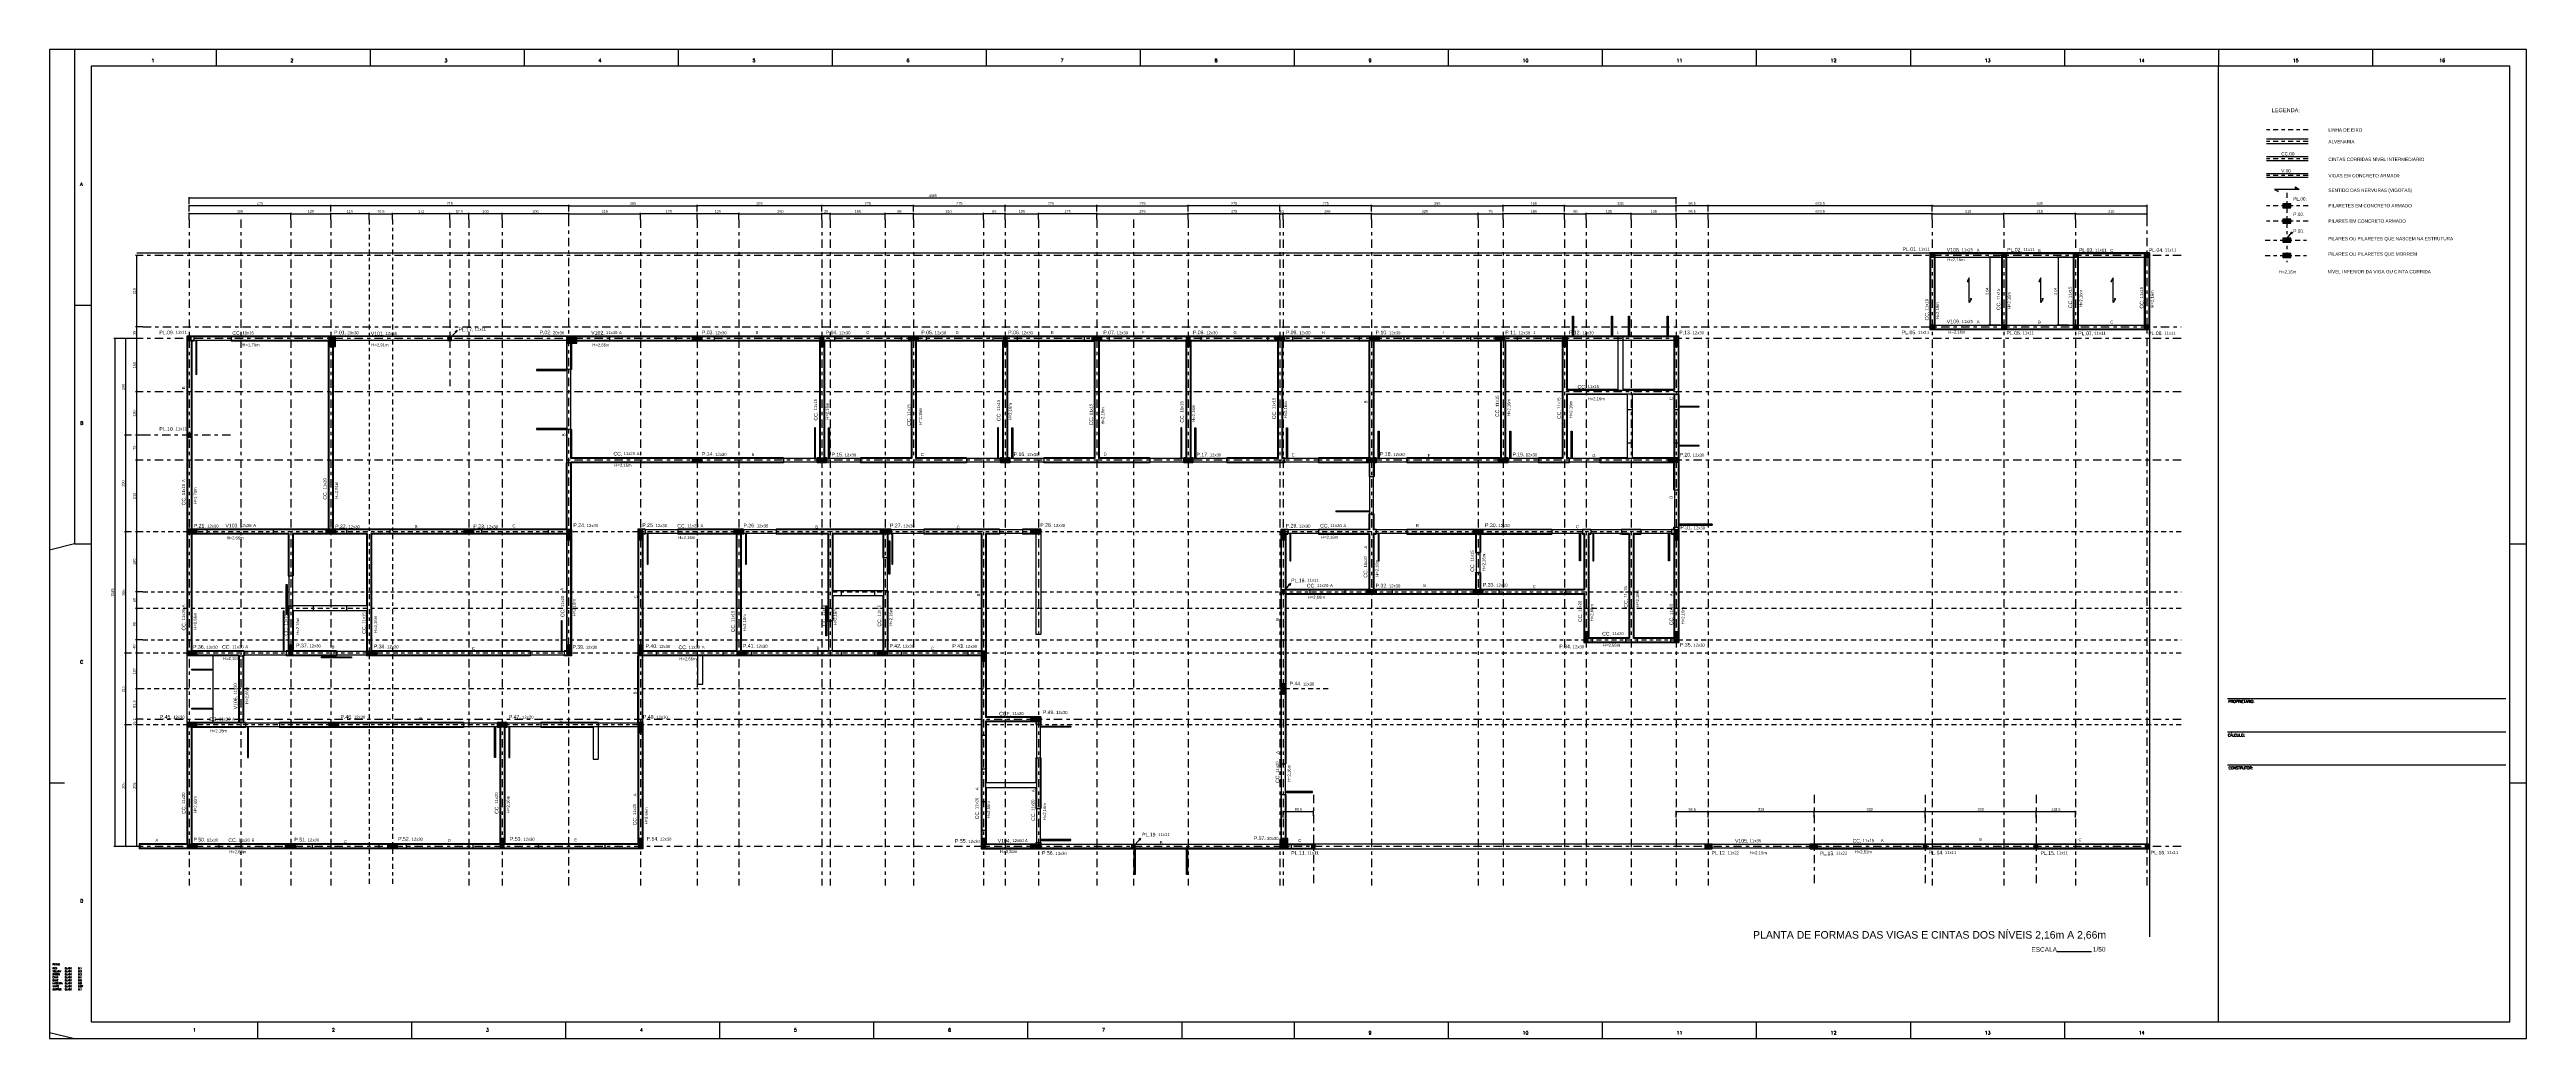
# Model space of a CAD drawing. Header units: millimetres. Extents: x 3659 to 4048, y 1324 to 1399.
# Drawn here: x 3740.5 to 3814.8, y 1360.9 to 1390.6 of the extents above; entities that cross this region are included whole.
import ezdxf
from ezdxf.enums import TextEntityAlignment as Align

# ---------------------------------------------------------------- set-up
doc = ezdxf.new("R2010")
doc.units = ezdxf.units.MM
doc.linetypes.add('CENTER', pattern=[2, 1.25, -0.25, 0.25, -0.25])
doc.linetypes.add('DASHDOT', pattern=[1, 0.5, -0.25, 0, -0.25])
for name, color, linetype in [('01-nivel piso', 2, 'Continuous'), ('01-pilar', 7, 'Continuous'), ('eixo', 1, 'CENTER'), ('Forma', 2, 'Continuous'), ('Hachura', 1, 'Continuous'), ('Layer3', 2, 'Continuous'), ('M-BANCO-SLD', 255, 'Continuous'), ('MATRIZ', 8, 'Continuous'), ('Moldura', 2, 'Continuous'), ('PILAR', 5, 'Continuous'), ('textcyan', 4, 'Continuous'), ('Texto 1', 2, 'Continuous'), ('Textos', 7, 'Continuous')]:
    doc.layers.add(name, color=color, linetype=linetype)
doc.styles.add('maloca 1', font='romans.shx')
doc.styles.add('ROMANS', font='arial.ttf')
doc.dimstyles.new('ESC-50JR', dxfattribs={"dimtxt": 0.1, "dimasz": 0.05, "dimexe": 0.03, "dimexo": 0, "dimgap": 0.03, "dimtad": 1, "dimlfac": 100, "dimdsep": 46, "dimtxsty": 'ROMANS', "dimblk1": 'DOTSMALL', "dimblk2": 'DOTSMALL', "dimsah": 1, "dimcen": 0.09, "dimclrd": 1, "dimclre": 1, "dimclrt": 2, "dimadec": 0, "dimazin": 0, "dimtfac": 1, "dimtdec": 4, "dimtmove": 0, "dimatfit": 3, "dimldrblk": 'DOTSMALL', "dimfxl": 0, "dimtolj": 1, "dimtzin": 0, "dimarcsym": 0})
doc.dimstyles.new('ESCALA 50', dxfattribs={"dimtxt": 0.08, "dimasz": 0.02, "dimexe": 0.05, "dimexo": 0.05, "dimgap": 0.05, "dimtad": 1, "dimlfac": -10, "dimzin": 1, "dimdsep": 46, "dimtxsty": 'ROMANS', "dimblk1": 'PPC', "dimblk2": 'PPC', "dimsah": 1, "dimcen": 0.02, "dimclrd": 7, "dimclre": 7, "dimclrt": 3, "dimadec": 0, "dimazin": 0, "dimtfac": 1, "dimtix": 1, "dimtmove": 1, "dimatfit": 3, "dimldrblk": 'PPC', "dimfxl": 0, "dimtolj": 1, "dimtzin": 12, "dimarcsym": 0})

# ---------------------------------------------------------------- blocks, each defined once
blk = doc.blocks.new('_ArchTick')
at = {"color": 0, "linetype": 'ByBlock', "const_width": 0.15}
blk.add_lwpolyline([(-0.5, -0.5), (0.5, 0.5)], dxfattribs=at)
blk = doc.blocks.new('*D137')
at = {"color": 1, "lineweight": -2, "transparency": 16777216}
for p, q in [((3744.653, 1385.541), (3744.653, 1385.744)), ((3747.703, 1385.714), (3744.653, 1385.714)), ((3747.703, 1385.541), (3747.703, 1385.744))]:
    blk.add_line(p, q, dxfattribs=at)
at = {"layer": 'DEFPOINTS', "color": 0, "transparency": 16777216}
for p in [(3744.653, 1385.714), (3744.653, 1385.541), (3747.703, 1385.541)]:
    blk.add_point(p, dxfattribs=at)
at = {"color": 1, "lineweight": -2, "transparency": 16777216, "xscale": 0.05, "yscale": 0.05, "zscale": 0.05, "rotation": 180}
blk.add_blockref('_ArchTick', (3744.653, 1385.714), dxfattribs=at)
at = {"color": 1, "lineweight": -2, "transparency": 16777216, "xscale": 0.05, "yscale": 0.05, "zscale": 0.05}
blk.add_blockref('_ArchTick', (3747.703, 1385.714), dxfattribs=at)
at = {"color": 2, "transparency": 16777216, "insert": (3746.178, 1385.785), "char_height": 0.08, "attachment_point": 5, "style": 'ROMANS'}
blk.add_mtext('\\A1;305', dxfattribs=at)
blk = doc.blocks.new('_DOTSMALL')
at = {"color": 0, "linetype": 'ByBlock', "const_width": 0.5}
blk.add_lwpolyline([(-0.0625, 0, 1), (0.0625, 0, 1)], format="xyb", close=True, dxfattribs=at)
blk = doc.blocks.new('*D138')
at = {"color": 1, "lineweight": -2, "transparency": 16777216}
for p, q in [((3747.703, 1385.541), (3747.703, 1385.744)), ((3747.703, 1385.714), (3748.903, 1385.714)), ((3748.903, 1385.541), (3748.903, 1385.744))]:
    blk.add_line(p, q, dxfattribs=at)
at = {"layer": 'DEFPOINTS', "color": 0, "transparency": 16777216}
for p in [(3748.903, 1385.714), (3747.703, 1385.541), (3748.903, 1385.541)]:
    blk.add_point(p, dxfattribs=at)
at = {"color": 1, "lineweight": -2, "transparency": 16777216, "xscale": 0.05, "yscale": 0.05, "zscale": 0.05, "rotation": 180}
blk.add_blockref('_ArchTick', (3747.703, 1385.714), dxfattribs=at)
at = {"color": 1, "lineweight": -2, "transparency": 16777216, "xscale": 0.05, "yscale": 0.05, "zscale": 0.05}
blk.add_blockref('_ArchTick', (3748.903, 1385.714), dxfattribs=at)
at = {"color": 2, "transparency": 16777216, "insert": (3748.303, 1385.785), "char_height": 0.08, "attachment_point": 5, "style": 'ROMANS'}
blk.add_mtext('\\A1;120', dxfattribs=at)
blk = doc.blocks.new('*D139')
at = {"color": 1, "lineweight": -2, "transparency": 16777216}
for p, q in [((3748.903, 1385.541), (3748.903, 1385.744)), ((3750.053, 1385.714), (3748.903, 1385.714)), ((3750.053, 1385.541), (3750.053, 1385.744))]:
    blk.add_line(p, q, dxfattribs=at)
at = {"layer": 'DEFPOINTS', "color": 0, "transparency": 16777216}
for p in [(3748.903, 1385.714), (3748.903, 1385.541), (3750.053, 1385.541)]:
    blk.add_point(p, dxfattribs=at)
at = {"color": 1, "lineweight": -2, "transparency": 16777216, "xscale": 0.05, "yscale": 0.05, "zscale": 0.05, "rotation": 180}
blk.add_blockref('_ArchTick', (3748.903, 1385.714), dxfattribs=at)
at = {"color": 1, "lineweight": -2, "transparency": 16777216, "xscale": 0.05, "yscale": 0.05, "zscale": 0.05}
blk.add_blockref('_ArchTick', (3750.053, 1385.714), dxfattribs=at)
at = {"color": 2, "transparency": 16777216, "insert": (3749.478, 1385.785), "char_height": 0.08, "attachment_point": 5, "style": 'ROMANS'}
blk.add_mtext('\\A1;115', dxfattribs=at)
blk = doc.blocks.new('*D140')
at = {"color": 1, "lineweight": -2, "transparency": 16777216}
for p, q in [((3750.053, 1385.541), (3750.053, 1385.744)), ((3750.053, 1385.714), (3750.758, 1385.714)), ((3750.758, 1385.541), (3750.758, 1385.744))]:
    blk.add_line(p, q, dxfattribs=at)
at = {"layer": 'DEFPOINTS', "color": 0, "transparency": 16777216}
for p in [(3750.758, 1385.714), (3750.053, 1385.541), (3750.758, 1385.541)]:
    blk.add_point(p, dxfattribs=at)
at = {"color": 1, "lineweight": -2, "transparency": 16777216, "xscale": 0.05, "yscale": 0.05, "zscale": 0.05, "rotation": 180}
blk.add_blockref('_ArchTick', (3750.053, 1385.714), dxfattribs=at)
at = {"color": 1, "lineweight": -2, "transparency": 16777216, "xscale": 0.05, "yscale": 0.05, "zscale": 0.05}
blk.add_blockref('_ArchTick', (3750.758, 1385.714), dxfattribs=at)
at = {"color": 2, "transparency": 16777216, "insert": (3750.406, 1385.785), "char_height": 0.08, "attachment_point": 5, "style": 'ROMANS'}
blk.add_mtext('\\A1;70.5', dxfattribs=at)
blk = doc.blocks.new('*D141')
at = {"color": 1, "lineweight": -2, "transparency": 16777216}
for p, q in [((3754.053, 1385.541), (3754.053, 1385.744)), ((3756.053, 1385.714), (3754.053, 1385.714)), ((3756.053, 1385.541), (3756.053, 1385.744))]:
    blk.add_line(p, q, dxfattribs=at)
at = {"layer": 'DEFPOINTS', "color": 0, "transparency": 16777216}
for p in [(3754.053, 1385.714), (3754.053, 1385.541), (3756.053, 1385.541)]:
    blk.add_point(p, dxfattribs=at)
at = {"color": 1, "lineweight": -2, "transparency": 16777216, "xscale": 0.05, "yscale": 0.05, "zscale": 0.05, "rotation": 180}
blk.add_blockref('_ArchTick', (3754.053, 1385.714), dxfattribs=at)
at = {"color": 1, "lineweight": -2, "transparency": 16777216, "xscale": 0.05, "yscale": 0.05, "zscale": 0.05}
blk.add_blockref('_ArchTick', (3756.053, 1385.714), dxfattribs=at)
at = {"color": 2, "transparency": 16777216, "insert": (3755.053, 1385.785), "char_height": 0.08, "attachment_point": 5, "style": 'ROMANS'}
blk.add_mtext('\\A1;200', dxfattribs=at)
blk = doc.blocks.new('*D142')
at = {"color": 1, "lineweight": -2, "transparency": 16777216}
for p, q in [((3756.053, 1385.541), (3756.053, 1385.744)), ((3756.053, 1385.714), (3758.203, 1385.714)), ((3758.203, 1385.541), (3758.203, 1385.744))]:
    blk.add_line(p, q, dxfattribs=at)
at = {"layer": 'DEFPOINTS', "color": 0, "transparency": 16777216}
for p in [(3758.203, 1385.714), (3756.053, 1385.541), (3758.203, 1385.541)]:
    blk.add_point(p, dxfattribs=at)
at = {"color": 1, "lineweight": -2, "transparency": 16777216, "xscale": 0.05, "yscale": 0.05, "zscale": 0.05, "rotation": 180}
blk.add_blockref('_ArchTick', (3756.053, 1385.714), dxfattribs=at)
at = {"color": 1, "lineweight": -2, "transparency": 16777216, "xscale": 0.05, "yscale": 0.05, "zscale": 0.05}
blk.add_blockref('_ArchTick', (3758.203, 1385.714), dxfattribs=at)
at = {"color": 2, "transparency": 16777216, "insert": (3757.128, 1385.785), "char_height": 0.08, "attachment_point": 5, "style": 'ROMANS'}
blk.add_mtext('\\A1;215', dxfattribs=at)
blk = doc.blocks.new('*D143')
at = {"color": 1, "lineweight": -2, "transparency": 16777216}
for p, q in [((3758.203, 1385.541), (3758.203, 1385.744)), ((3759.903, 1385.714), (3758.203, 1385.714)), ((3759.903, 1385.541), (3759.903, 1385.744))]:
    blk.add_line(p, q, dxfattribs=at)
at = {"layer": 'DEFPOINTS', "color": 0, "transparency": 16777216}
for p in [(3758.203, 1385.714), (3758.203, 1385.541), (3759.903, 1385.541)]:
    blk.add_point(p, dxfattribs=at)
at = {"color": 1, "lineweight": -2, "transparency": 16777216, "xscale": 0.05, "yscale": 0.05, "zscale": 0.05, "rotation": 180}
blk.add_blockref('_ArchTick', (3758.203, 1385.714), dxfattribs=at)
at = {"color": 1, "lineweight": -2, "transparency": 16777216, "xscale": 0.05, "yscale": 0.05, "zscale": 0.05}
blk.add_blockref('_ArchTick', (3759.903, 1385.714), dxfattribs=at)
at = {"color": 2, "transparency": 16777216, "insert": (3759.053, 1385.785), "char_height": 0.08, "attachment_point": 5, "style": 'ROMANS'}
blk.add_mtext('\\A1;170', dxfattribs=at)
blk = doc.blocks.new('*D144')
at = {"color": 1, "lineweight": -2, "transparency": 16777216}
for p, q in [((3761.153, 1385.541), (3761.153, 1385.744)), ((3761.153, 1385.714), (3763.653, 1385.714)), ((3763.653, 1385.541), (3763.653, 1385.744))]:
    blk.add_line(p, q, dxfattribs=at)
at = {"layer": 'DEFPOINTS', "color": 0, "transparency": 16777216}
for p in [(3763.653, 1385.714), (3761.153, 1385.541), (3763.653, 1385.541)]:
    blk.add_point(p, dxfattribs=at)
at = {"color": 1, "lineweight": -2, "transparency": 16777216, "xscale": 0.05, "yscale": 0.05, "zscale": 0.05, "rotation": 180}
blk.add_blockref('_ArchTick', (3761.153, 1385.714), dxfattribs=at)
at = {"color": 1, "lineweight": -2, "transparency": 16777216, "xscale": 0.05, "yscale": 0.05, "zscale": 0.05}
blk.add_blockref('_ArchTick', (3763.653, 1385.714), dxfattribs=at)
at = {"color": 2, "transparency": 16777216, "insert": (3762.403, 1385.785), "char_height": 0.08, "attachment_point": 5, "style": 'ROMANS'}
blk.add_mtext('\\A1;250', dxfattribs=at)
blk = doc.blocks.new('*D125')
at = {"color": 1, "lineweight": -2, "transparency": 16777216}
for p, q in [((3763.653, 1385.541), (3763.653, 1385.744)), ((3763.903, 1385.714), (3763.653, 1385.714)), ((3763.903, 1385.541), (3763.903, 1385.744))]:
    blk.add_line(p, q, dxfattribs=at)
at = {"layer": 'DEFPOINTS', "color": 0, "transparency": 16777216}
for p in [(3763.653, 1385.714), (3763.653, 1385.541), (3763.903, 1385.541)]:
    blk.add_point(p, dxfattribs=at)
at = {"color": 1, "lineweight": -2, "transparency": 16777216, "xscale": 0.05, "yscale": 0.05, "zscale": 0.05, "rotation": 180}
blk.add_blockref('_ArchTick', (3763.653, 1385.714), dxfattribs=at)
at = {"color": 1, "lineweight": -2, "transparency": 16777216, "xscale": 0.05, "yscale": 0.05, "zscale": 0.05}
blk.add_blockref('_ArchTick', (3763.903, 1385.714), dxfattribs=at)
at = {"color": 2, "transparency": 16777216, "insert": (3763.778, 1385.785), "char_height": 0.08, "attachment_point": 5, "style": 'ROMANS'}
blk.add_mtext('\\A1;25', dxfattribs=at)
blk = doc.blocks.new('*D126')
at = {"color": 1, "lineweight": -2, "transparency": 16777216}
for p, q in [((3763.903, 1385.541), (3763.903, 1385.744)), ((3763.903, 1385.714), (3765.553, 1385.714)), ((3765.553, 1385.541), (3765.553, 1385.744))]:
    blk.add_line(p, q, dxfattribs=at)
at = {"layer": 'DEFPOINTS', "color": 0, "transparency": 16777216}
for p in [(3765.553, 1385.714), (3763.903, 1385.541), (3765.553, 1385.541)]:
    blk.add_point(p, dxfattribs=at)
at = {"color": 1, "lineweight": -2, "transparency": 16777216, "xscale": 0.05, "yscale": 0.05, "zscale": 0.05, "rotation": 180}
blk.add_blockref('_ArchTick', (3763.903, 1385.714), dxfattribs=at)
at = {"color": 1, "lineweight": -2, "transparency": 16777216, "xscale": 0.05, "yscale": 0.05, "zscale": 0.05}
blk.add_blockref('_ArchTick', (3765.553, 1385.714), dxfattribs=at)
at = {"color": 2, "transparency": 16777216, "insert": (3764.728, 1385.785), "char_height": 0.08, "attachment_point": 5, "style": 'ROMANS'}
blk.add_mtext('\\A1;165', dxfattribs=at)
blk = doc.blocks.new('*D127')
at = {"color": 1, "lineweight": -2, "transparency": 16777216}
for p, q in [((3765.553, 1385.541), (3765.553, 1385.744)), ((3766.403, 1385.714), (3765.553, 1385.714)), ((3766.403, 1385.541), (3766.403, 1385.744))]:
    blk.add_line(p, q, dxfattribs=at)
at = {"layer": 'DEFPOINTS', "color": 0, "transparency": 16777216}
for p in [(3765.553, 1385.714), (3765.553, 1385.541), (3766.403, 1385.541)]:
    blk.add_point(p, dxfattribs=at)
at = {"color": 1, "lineweight": -2, "transparency": 16777216, "xscale": 0.05, "yscale": 0.05, "zscale": 0.05, "rotation": 180}
blk.add_blockref('_ArchTick', (3765.553, 1385.714), dxfattribs=at)
at = {"color": 1, "lineweight": -2, "transparency": 16777216, "xscale": 0.05, "yscale": 0.05, "zscale": 0.05}
blk.add_blockref('_ArchTick', (3766.403, 1385.714), dxfattribs=at)
at = {"color": 2, "transparency": 16777216, "insert": (3765.978, 1385.785), "char_height": 0.08, "attachment_point": 5, "style": 'ROMANS'}
blk.add_mtext('\\A1;85', dxfattribs=at)
blk = doc.blocks.new('*D128')
at = {"color": 1, "lineweight": -2, "transparency": 16777216}
for p, q in [((3766.403, 1385.541), (3766.403, 1385.744)), ((3766.403, 1385.714), (3768.503, 1385.714)), ((3768.503, 1385.541), (3768.503, 1385.744))]:
    blk.add_line(p, q, dxfattribs=at)
at = {"layer": 'DEFPOINTS', "color": 0, "transparency": 16777216}
for p in [(3768.503, 1385.714), (3766.403, 1385.541), (3768.503, 1385.541)]:
    blk.add_point(p, dxfattribs=at)
at = {"color": 1, "lineweight": -2, "transparency": 16777216, "xscale": 0.05, "yscale": 0.05, "zscale": 0.05, "rotation": 180}
blk.add_blockref('_ArchTick', (3766.403, 1385.714), dxfattribs=at)
at = {"color": 1, "lineweight": -2, "transparency": 16777216, "xscale": 0.05, "yscale": 0.05, "zscale": 0.05}
blk.add_blockref('_ArchTick', (3768.503, 1385.714), dxfattribs=at)
at = {"color": 2, "transparency": 16777216, "insert": (3767.453, 1385.785), "char_height": 0.08, "attachment_point": 5, "style": 'ROMANS'}
blk.add_mtext('\\A1;210', dxfattribs=at)
blk = doc.blocks.new('*D129')
at = {"color": 1, "lineweight": -2, "transparency": 16777216}
for p, q in [((3768.503, 1385.541), (3768.503, 1385.744)), ((3769.153, 1385.714), (3768.503, 1385.714)), ((3769.153, 1385.541), (3769.153, 1385.744))]:
    blk.add_line(p, q, dxfattribs=at)
at = {"layer": 'DEFPOINTS', "color": 0, "transparency": 16777216}
for p in [(3768.503, 1385.714), (3768.503, 1385.541), (3769.153, 1385.541)]:
    blk.add_point(p, dxfattribs=at)
at = {"color": 1, "lineweight": -2, "transparency": 16777216, "xscale": 0.05, "yscale": 0.05, "zscale": 0.05, "rotation": 180}
blk.add_blockref('_ArchTick', (3768.503, 1385.714), dxfattribs=at)
at = {"color": 1, "lineweight": -2, "transparency": 16777216, "xscale": 0.05, "yscale": 0.05, "zscale": 0.05}
blk.add_blockref('_ArchTick', (3769.153, 1385.714), dxfattribs=at)
at = {"color": 2, "transparency": 16777216, "insert": (3768.828, 1385.785), "char_height": 0.08, "attachment_point": 5, "style": 'ROMANS'}
blk.add_mtext('\\A1;65', dxfattribs=at)
blk = doc.blocks.new('*D130')
at = {"color": 1, "lineweight": -2, "transparency": 16777216}
for p, q in [((3769.153, 1385.541), (3769.153, 1385.744)), ((3769.153, 1385.714), (3770.153, 1385.714)), ((3770.153, 1385.541), (3770.153, 1385.744))]:
    blk.add_line(p, q, dxfattribs=at)
at = {"layer": 'DEFPOINTS', "color": 0, "transparency": 16777216}
for p in [(3770.153, 1385.714), (3769.153, 1385.541), (3770.153, 1385.541)]:
    blk.add_point(p, dxfattribs=at)
at = {"color": 1, "lineweight": -2, "transparency": 16777216, "xscale": 0.05, "yscale": 0.05, "zscale": 0.05, "rotation": 180}
blk.add_blockref('_ArchTick', (3769.153, 1385.714), dxfattribs=at)
at = {"color": 1, "lineweight": -2, "transparency": 16777216, "xscale": 0.05, "yscale": 0.05, "zscale": 0.05}
blk.add_blockref('_ArchTick', (3770.153, 1385.714), dxfattribs=at)
at = {"color": 2, "transparency": 16777216, "insert": (3769.653, 1385.785), "char_height": 0.08, "attachment_point": 5, "style": 'ROMANS'}
blk.add_mtext('\\A1;100', dxfattribs=at)
blk = doc.blocks.new('*D131')
at = {"color": 1, "lineweight": -2, "transparency": 16777216}
for p, q in [((3770.153, 1385.541), (3770.153, 1385.744)), ((3771.903, 1385.714), (3770.153, 1385.714)), ((3771.903, 1385.541), (3771.903, 1385.744))]:
    blk.add_line(p, q, dxfattribs=at)
at = {"layer": 'DEFPOINTS', "color": 0, "transparency": 16777216}
for p in [(3770.153, 1385.714), (3770.153, 1385.541), (3771.903, 1385.541)]:
    blk.add_point(p, dxfattribs=at)
at = {"color": 1, "lineweight": -2, "transparency": 16777216, "xscale": 0.05, "yscale": 0.05, "zscale": 0.05, "rotation": 180}
blk.add_blockref('_ArchTick', (3770.153, 1385.714), dxfattribs=at)
at = {"color": 1, "lineweight": -2, "transparency": 16777216, "xscale": 0.05, "yscale": 0.05, "zscale": 0.05}
blk.add_blockref('_ArchTick', (3771.903, 1385.714), dxfattribs=at)
at = {"color": 2, "transparency": 16777216, "insert": (3771.028, 1385.785), "char_height": 0.08, "attachment_point": 5, "style": 'ROMANS'}
blk.add_mtext('\\A1;175', dxfattribs=at)
blk = doc.blocks.new('*D132')
at = {"color": 1, "lineweight": -2, "transparency": 16777216}
for p, q in [((3771.903, 1385.541), (3771.903, 1385.744)), ((3771.903, 1385.714), (3774.653, 1385.714)), ((3774.653, 1385.541), (3774.653, 1385.744))]:
    blk.add_line(p, q, dxfattribs=at)
at = {"layer": 'DEFPOINTS', "color": 0, "transparency": 16777216}
for p in [(3774.653, 1385.714), (3771.903, 1385.541), (3774.653, 1385.541)]:
    blk.add_point(p, dxfattribs=at)
at = {"color": 1, "lineweight": -2, "transparency": 16777216, "xscale": 0.05, "yscale": 0.05, "zscale": 0.05, "rotation": 180}
blk.add_blockref('_ArchTick', (3771.903, 1385.714), dxfattribs=at)
at = {"color": 1, "lineweight": -2, "transparency": 16777216, "xscale": 0.05, "yscale": 0.05, "zscale": 0.05}
blk.add_blockref('_ArchTick', (3774.653, 1385.714), dxfattribs=at)
at = {"color": 2, "transparency": 16777216, "insert": (3773.278, 1385.785), "char_height": 0.08, "attachment_point": 5, "style": 'ROMANS'}
blk.add_mtext('\\A1;275', dxfattribs=at)
blk = doc.blocks.new('*D133')
at = {"color": 1, "lineweight": -2, "transparency": 16777216}
for p, q in [((3774.653, 1385.541), (3774.653, 1385.744)), ((3777.403, 1385.714), (3774.653, 1385.714)), ((3777.403, 1385.541), (3777.403, 1385.744))]:
    blk.add_line(p, q, dxfattribs=at)
at = {"layer": 'DEFPOINTS', "color": 0, "transparency": 16777216}
for p in [(3774.653, 1385.714), (3774.653, 1385.541), (3777.403, 1385.541)]:
    blk.add_point(p, dxfattribs=at)
at = {"color": 1, "lineweight": -2, "transparency": 16777216, "xscale": 0.05, "yscale": 0.05, "zscale": 0.05, "rotation": 180}
blk.add_blockref('_ArchTick', (3774.653, 1385.714), dxfattribs=at)
at = {"color": 1, "lineweight": -2, "transparency": 16777216, "xscale": 0.05, "yscale": 0.05, "zscale": 0.05}
blk.add_blockref('_ArchTick', (3777.403, 1385.714), dxfattribs=at)
at = {"color": 2, "transparency": 16777216, "insert": (3776.028, 1385.785), "char_height": 0.08, "attachment_point": 5, "style": 'ROMANS'}
blk.add_mtext('\\A1;275', dxfattribs=at)
blk = doc.blocks.new('*D134')
at = {"color": 1, "lineweight": -2, "transparency": 16777216}
for p, q in [((3777.403, 1385.541), (3777.403, 1385.744)), ((3777.403, 1385.714), (3777.503, 1385.714)), ((3777.503, 1385.541), (3777.503, 1385.744))]:
    blk.add_line(p, q, dxfattribs=at)
at = {"layer": 'DEFPOINTS', "color": 0, "transparency": 16777216}
for p in [(3777.503, 1385.714), (3777.403, 1385.541), (3777.503, 1385.541)]:
    blk.add_point(p, dxfattribs=at)
at = {"color": 1, "lineweight": -2, "transparency": 16777216, "xscale": 0.05, "yscale": 0.05, "zscale": 0.05, "rotation": 180}
blk.add_blockref('_ArchTick', (3777.403, 1385.714), dxfattribs=at)
at = {"color": 1, "lineweight": -2, "transparency": 16777216, "xscale": 0.05, "yscale": 0.05, "zscale": 0.05}
blk.add_blockref('_ArchTick', (3777.503, 1385.714), dxfattribs=at)
at = {"color": 2, "transparency": 16777216, "insert": (3777.453, 1385.785), "char_height": 0.08, "attachment_point": 5, "style": 'ROMANS'}
blk.add_mtext('\\A1;10', dxfattribs=at)
blk = doc.blocks.new('*D145')
at = {"color": 1, "lineweight": -2, "transparency": 16777216}
for p, q in [((3777.503, 1385.541), (3777.503, 1385.744)), ((3780.153, 1385.714), (3777.503, 1385.714)), ((3780.153, 1385.541), (3780.153, 1385.744))]:
    blk.add_line(p, q, dxfattribs=at)
at = {"layer": 'DEFPOINTS', "color": 0, "transparency": 16777216}
for p in [(3777.503, 1385.714), (3777.503, 1385.541), (3780.153, 1385.541)]:
    blk.add_point(p, dxfattribs=at)
at = {"color": 1, "lineweight": -2, "transparency": 16777216, "xscale": 0.05, "yscale": 0.05, "zscale": 0.05, "rotation": 180}
blk.add_blockref('_ArchTick', (3777.503, 1385.714), dxfattribs=at)
at = {"color": 1, "lineweight": -2, "transparency": 16777216, "xscale": 0.05, "yscale": 0.05, "zscale": 0.05}
blk.add_blockref('_ArchTick', (3780.153, 1385.714), dxfattribs=at)
at = {"color": 2, "transparency": 16777216, "insert": (3778.828, 1385.785), "char_height": 0.08, "attachment_point": 5, "style": 'ROMANS'}
blk.add_mtext('\\A1;265', dxfattribs=at)
blk = doc.blocks.new('*D146')
at = {"color": 1, "lineweight": -2, "transparency": 16777216}
for p, q in [((3780.153, 1385.541), (3780.153, 1385.744)), ((3780.153, 1385.714), (3783.353, 1385.714)), ((3783.353, 1385.541), (3783.353, 1385.744))]:
    blk.add_line(p, q, dxfattribs=at)
at = {"layer": 'DEFPOINTS', "color": 0, "transparency": 16777216}
for p in [(3783.353, 1385.714), (3780.153, 1385.541), (3783.353, 1385.541)]:
    blk.add_point(p, dxfattribs=at)
at = {"color": 1, "lineweight": -2, "transparency": 16777216, "xscale": 0.05, "yscale": 0.05, "zscale": 0.05, "rotation": 180}
blk.add_blockref('_ArchTick', (3780.153, 1385.714), dxfattribs=at)
at = {"color": 1, "lineweight": -2, "transparency": 16777216, "xscale": 0.05, "yscale": 0.05, "zscale": 0.05}
blk.add_blockref('_ArchTick', (3783.353, 1385.714), dxfattribs=at)
at = {"color": 2, "transparency": 16777216, "insert": (3781.753, 1385.785), "char_height": 0.08, "attachment_point": 5, "style": 'ROMANS'}
blk.add_mtext('\\A1;320', dxfattribs=at)
blk = doc.blocks.new('*D147')
at = {"color": 1, "lineweight": -2, "transparency": 16777216}
for p, q in [((3784.103, 1385.541), (3784.103, 1385.744)), ((3785.953, 1385.714), (3784.103, 1385.714)), ((3785.953, 1385.541), (3785.953, 1385.744))]:
    blk.add_line(p, q, dxfattribs=at)
at = {"layer": 'DEFPOINTS', "color": 0, "transparency": 16777216}
for p in [(3784.103, 1385.714), (3784.103, 1385.541), (3785.953, 1385.541)]:
    blk.add_point(p, dxfattribs=at)
at = {"color": 1, "lineweight": -2, "transparency": 16777216, "xscale": 0.05, "yscale": 0.05, "zscale": 0.05, "rotation": 180}
blk.add_blockref('_ArchTick', (3784.103, 1385.714), dxfattribs=at)
at = {"color": 1, "lineweight": -2, "transparency": 16777216, "xscale": 0.05, "yscale": 0.05, "zscale": 0.05}
blk.add_blockref('_ArchTick', (3785.953, 1385.714), dxfattribs=at)
at = {"color": 2, "transparency": 16777216, "insert": (3785.028, 1385.785), "char_height": 0.08, "attachment_point": 5, "style": 'ROMANS'}
blk.add_mtext('\\A1;185', dxfattribs=at)
blk = doc.blocks.new('*D148')
at = {"color": 1, "lineweight": -2, "transparency": 16777216}
for p, q in [((3785.953, 1385.541), (3785.953, 1385.744)), ((3785.953, 1385.714), (3786.603, 1385.714)), ((3786.603, 1385.541), (3786.603, 1385.744))]:
    blk.add_line(p, q, dxfattribs=at)
at = {"layer": 'DEFPOINTS', "color": 0, "transparency": 16777216}
for p in [(3786.603, 1385.714), (3785.953, 1385.541), (3786.603, 1385.541)]:
    blk.add_point(p, dxfattribs=at)
at = {"color": 1, "lineweight": -2, "transparency": 16777216, "xscale": 0.05, "yscale": 0.05, "zscale": 0.05, "rotation": 180}
blk.add_blockref('_ArchTick', (3785.953, 1385.714), dxfattribs=at)
at = {"color": 1, "lineweight": -2, "transparency": 16777216, "xscale": 0.05, "yscale": 0.05, "zscale": 0.05}
blk.add_blockref('_ArchTick', (3786.603, 1385.714), dxfattribs=at)
at = {"color": 2, "transparency": 16777216, "insert": (3786.278, 1385.785), "char_height": 0.08, "attachment_point": 5, "style": 'ROMANS'}
blk.add_mtext('\\A1;65', dxfattribs=at)
blk = doc.blocks.new('*D149')
at = {"color": 1, "lineweight": -2, "transparency": 16777216}
for p, q in [((3786.603, 1385.541), (3786.603, 1385.744)), ((3787.953, 1385.714), (3786.603, 1385.714)), ((3787.953, 1385.541), (3787.953, 1385.744))]:
    blk.add_line(p, q, dxfattribs=at)
at = {"layer": 'DEFPOINTS', "color": 0, "transparency": 16777216}
for p in [(3786.603, 1385.714), (3786.603, 1385.541), (3787.953, 1385.541)]:
    blk.add_point(p, dxfattribs=at)
at = {"color": 1, "lineweight": -2, "transparency": 16777216, "xscale": 0.05, "yscale": 0.05, "zscale": 0.05, "rotation": 180}
blk.add_blockref('_ArchTick', (3786.603, 1385.714), dxfattribs=at)
at = {"color": 1, "lineweight": -2, "transparency": 16777216, "xscale": 0.05, "yscale": 0.05, "zscale": 0.05}
blk.add_blockref('_ArchTick', (3787.953, 1385.714), dxfattribs=at)
at = {"color": 2, "transparency": 16777216, "insert": (3787.278, 1385.785), "char_height": 0.08, "attachment_point": 5, "style": 'ROMANS'}
blk.add_mtext('\\A1;135', dxfattribs=at)
blk = doc.blocks.new('*D150')
at = {"color": 1, "lineweight": -2, "transparency": 16777216}
for p, q in [((3787.953, 1385.541), (3787.953, 1385.744)), ((3787.953, 1385.714), (3789.303, 1385.714)), ((3789.303, 1385.541), (3789.303, 1385.744))]:
    blk.add_line(p, q, dxfattribs=at)
at = {"layer": 'DEFPOINTS', "color": 0, "transparency": 16777216}
for p in [(3789.303, 1385.714), (3787.953, 1385.541), (3789.303, 1385.541)]:
    blk.add_point(p, dxfattribs=at)
at = {"color": 1, "lineweight": -2, "transparency": 16777216, "xscale": 0.05, "yscale": 0.05, "zscale": 0.05, "rotation": 180}
blk.add_blockref('_ArchTick', (3787.953, 1385.714), dxfattribs=at)
at = {"color": 1, "lineweight": -2, "transparency": 16777216, "xscale": 0.05, "yscale": 0.05, "zscale": 0.05}
blk.add_blockref('_ArchTick', (3789.303, 1385.714), dxfattribs=at)
at = {"color": 2, "transparency": 16777216, "insert": (3788.628, 1385.785), "char_height": 0.08, "attachment_point": 5, "style": 'ROMANS'}
blk.add_mtext('\\A1;135', dxfattribs=at)
blk = doc.blocks.new('*D151')
at = {"color": 1, "lineweight": -2, "transparency": 16777216}
for p, q in [((3789.303, 1385.541), (3789.303, 1385.744)), ((3790.258, 1385.714), (3789.303, 1385.714)), ((3790.258, 1385.541), (3790.258, 1385.744))]:
    blk.add_line(p, q, dxfattribs=at)
at = {"layer": 'DEFPOINTS', "color": 0, "transparency": 16777216}
for p in [(3789.303, 1385.714), (3789.303, 1385.541), (3790.258, 1385.541)]:
    blk.add_point(p, dxfattribs=at)
at = {"color": 1, "lineweight": -2, "transparency": 16777216, "xscale": 0.05, "yscale": 0.05, "zscale": 0.05, "rotation": 180}
blk.add_blockref('_ArchTick', (3789.303, 1385.714), dxfattribs=at)
at = {"color": 1, "lineweight": -2, "transparency": 16777216, "xscale": 0.05, "yscale": 0.05, "zscale": 0.05}
blk.add_blockref('_ArchTick', (3790.258, 1385.714), dxfattribs=at)
at = {"color": 2, "transparency": 16777216, "insert": (3789.781, 1385.785), "char_height": 0.08, "attachment_point": 5, "style": 'ROMANS'}
blk.add_mtext('\\A1;95.5', dxfattribs=at)
blk = doc.blocks.new('*D152')
at = {"color": 1, "lineweight": -2, "transparency": 16777216}
for p, q in [((3790.258, 1385.541), (3790.258, 1385.744)), ((3796.993, 1385.714), (3790.258, 1385.714)), ((3796.993, 1385.541), (3796.993, 1385.744))]:
    blk.add_line(p, q, dxfattribs=at)
at = {"layer": 'DEFPOINTS', "color": 0, "transparency": 16777216}
for p in [(3790.258, 1385.714), (3790.258, 1385.541), (3796.993, 1385.541)]:
    blk.add_point(p, dxfattribs=at)
at = {"color": 1, "lineweight": -2, "transparency": 16777216, "xscale": 0.05, "yscale": 0.05, "zscale": 0.05, "rotation": 180}
blk.add_blockref('_ArchTick', (3790.258, 1385.714), dxfattribs=at)
at = {"color": 1, "lineweight": -2, "transparency": 16777216, "xscale": 0.05, "yscale": 0.05, "zscale": 0.05}
blk.add_blockref('_ArchTick', (3796.993, 1385.714), dxfattribs=at)
at = {"color": 2, "transparency": 16777216, "insert": (3793.626, 1385.785), "char_height": 0.08, "attachment_point": 5, "style": 'ROMANS'}
blk.add_mtext('\\A1;673.5', dxfattribs=at)
blk = doc.blocks.new('*D153')
at = {"color": 1, "lineweight": -2, "transparency": 16777216}
for p, q in [((3796.993, 1385.541), (3796.993, 1385.744)), ((3796.993, 1385.714), (3799.143, 1385.714)), ((3799.143, 1385.541), (3799.143, 1385.744))]:
    blk.add_line(p, q, dxfattribs=at)
at = {"layer": 'DEFPOINTS', "color": 0, "transparency": 16777216}
for p in [(3799.143, 1385.714), (3796.993, 1385.541), (3799.143, 1385.541)]:
    blk.add_point(p, dxfattribs=at)
at = {"color": 1, "lineweight": -2, "transparency": 16777216, "xscale": 0.05, "yscale": 0.05, "zscale": 0.05, "rotation": 180}
blk.add_blockref('_ArchTick', (3796.993, 1385.714), dxfattribs=at)
at = {"color": 1, "lineweight": -2, "transparency": 16777216, "xscale": 0.05, "yscale": 0.05, "zscale": 0.05}
blk.add_blockref('_ArchTick', (3799.143, 1385.714), dxfattribs=at)
at = {"color": 2, "transparency": 16777216, "insert": (3798.068, 1385.785), "char_height": 0.08, "attachment_point": 5, "style": 'ROMANS'}
blk.add_mtext('\\A1;215', dxfattribs=at)
blk = doc.blocks.new('*D154')
at = {"color": 1, "lineweight": -2, "transparency": 16777216}
for p, q in [((3799.143, 1385.541), (3799.143, 1385.744)), ((3801.293, 1385.714), (3799.143, 1385.714)), ((3801.293, 1385.541), (3801.293, 1385.744))]:
    blk.add_line(p, q, dxfattribs=at)
at = {"layer": 'DEFPOINTS', "color": 0, "transparency": 16777216}
for p in [(3799.143, 1385.714), (3799.143, 1385.541), (3801.293, 1385.541)]:
    blk.add_point(p, dxfattribs=at)
at = {"color": 1, "lineweight": -2, "transparency": 16777216, "xscale": 0.05, "yscale": 0.05, "zscale": 0.05, "rotation": 180}
blk.add_blockref('_ArchTick', (3799.143, 1385.714), dxfattribs=at)
at = {"color": 1, "lineweight": -2, "transparency": 16777216, "xscale": 0.05, "yscale": 0.05, "zscale": 0.05}
blk.add_blockref('_ArchTick', (3801.293, 1385.714), dxfattribs=at)
at = {"color": 2, "transparency": 16777216, "insert": (3800.218, 1385.785), "char_height": 0.08, "attachment_point": 5, "style": 'ROMANS'}
blk.add_mtext('\\A1;215', dxfattribs=at)
blk = doc.blocks.new('*D155')
at = {"color": 1, "lineweight": -2, "transparency": 16777216}
for p, q in [((3801.293, 1385.541), (3801.293, 1385.744)), ((3801.293, 1385.714), (3803.443, 1385.714)), ((3803.443, 1385.541), (3803.443, 1385.744))]:
    blk.add_line(p, q, dxfattribs=at)
at = {"layer": 'DEFPOINTS', "color": 0, "transparency": 16777216}
for p in [(3803.443, 1385.714), (3801.293, 1385.541), (3803.443, 1385.541)]:
    blk.add_point(p, dxfattribs=at)
at = {"color": 1, "lineweight": -2, "transparency": 16777216, "xscale": 0.05, "yscale": 0.05, "zscale": 0.05, "rotation": 180}
blk.add_blockref('_ArchTick', (3801.293, 1385.714), dxfattribs=at)
at = {"color": 1, "lineweight": -2, "transparency": 16777216, "xscale": 0.05, "yscale": 0.05, "zscale": 0.05}
blk.add_blockref('_ArchTick', (3803.443, 1385.714), dxfattribs=at)
at = {"color": 2, "transparency": 16777216, "insert": (3802.368, 1385.785), "char_height": 0.08, "attachment_point": 5, "style": 'ROMANS'}
blk.add_mtext('\\A1;215', dxfattribs=at)
blk = doc.blocks.new('*D156')
at = {"color": 1, "lineweight": -2, "transparency": 16777216}
for p, q in [((3743.256, 1384.466), (3743.044, 1384.466)), ((3743.074, 1384.466), (3743.074, 1382.316)), ((3743.256, 1382.316), (3743.044, 1382.316))]:
    blk.add_line(p, q, dxfattribs=at)
at = {"layer": 'DEFPOINTS', "color": 0, "transparency": 16777216}
for p in [(3743.256, 1384.466), (3743.074, 1382.316), (3743.256, 1382.316)]:
    blk.add_point(p, dxfattribs=at)
at = {"color": 1, "lineweight": -2, "transparency": 16777216, "xscale": 0.05, "yscale": 0.05, "zscale": 0.05}
for p, rotation in [((3743.074, 1384.466), 90), ((3743.074, 1382.316), 270)]:
    blk.add_blockref('_ArchTick', p, dxfattribs=dict(at, rotation=rotation))
at = {"color": 2, "transparency": 16777216, "insert": (3743.003, 1383.391), "char_height": 0.08, "attachment_point": 5, "rotation": 90, "style": 'ROMANS'}
blk.add_mtext('\\A1;215', dxfattribs=at)
blk = doc.blocks.new('*D157')
at = {"color": 1, "lineweight": -2, "transparency": 16777216}
for p, q in [((3743.256, 1382.316), (3743.044, 1382.316)), ((3743.256, 1381.966), (3743.044, 1381.966)), ((3743.074, 1382.316), (3743.074, 1381.966))]:
    blk.add_line(p, q, dxfattribs=at)
at = {"layer": 'DEFPOINTS', "color": 0, "transparency": 16777216}
for p in [(3743.074, 1381.966), (3743.256, 1382.316), (3743.256, 1381.966)]:
    blk.add_point(p, dxfattribs=at)
at = {"color": 1, "lineweight": -2, "transparency": 16777216, "xscale": 0.05, "yscale": 0.05, "zscale": 0.05}
for p, rotation in [((3743.074, 1382.316), 90), ((3743.074, 1381.966), 270)]:
    blk.add_blockref('_ArchTick', p, dxfattribs=dict(at, rotation=rotation))
at = {"color": 2, "transparency": 16777216, "insert": (3743.003, 1382.141), "char_height": 0.08, "attachment_point": 5, "rotation": 90, "style": 'ROMANS'}
blk.add_mtext('\\A1;35', dxfattribs=at)
blk = doc.blocks.new('*D117')
at = {"color": 1, "lineweight": -2, "transparency": 16777216}
for p, q in [((3743.256, 1379.066), (3743.044, 1379.066)), ((3743.074, 1379.066), (3743.074, 1378.316)), ((3743.256, 1378.316), (3743.044, 1378.316))]:
    blk.add_line(p, q, dxfattribs=at)
at = {"layer": 'DEFPOINTS', "color": 0, "transparency": 16777216}
for p in [(3743.256, 1379.066), (3743.074, 1378.316), (3743.256, 1378.316)]:
    blk.add_point(p, dxfattribs=at)
at = {"color": 1, "lineweight": -2, "transparency": 16777216, "xscale": 0.05, "yscale": 0.05, "zscale": 0.05}
for p, rotation in [((3743.074, 1379.066), 90), ((3743.074, 1378.316), 270)]:
    blk.add_blockref('_ArchTick', p, dxfattribs=dict(at, rotation=rotation))
at = {"color": 2, "transparency": 16777216, "insert": (3743.003, 1378.691), "char_height": 0.08, "attachment_point": 5, "rotation": 90, "style": 'ROMANS'}
blk.add_mtext('\\A1;75', dxfattribs=at)
blk = doc.blocks.new('*D118')
at = {"color": 1, "lineweight": -2, "transparency": 16777216}
for p, q in [((3743.256, 1378.316), (3743.044, 1378.316)), ((3743.074, 1378.316), (3743.074, 1376.166)), ((3743.256, 1376.166), (3743.044, 1376.166))]:
    blk.add_line(p, q, dxfattribs=at)
at = {"layer": 'DEFPOINTS', "color": 0, "transparency": 16777216}
for p in [(3743.256, 1378.316), (3743.074, 1376.166), (3743.256, 1376.166)]:
    blk.add_point(p, dxfattribs=at)
at = {"color": 1, "lineweight": -2, "transparency": 16777216, "xscale": 0.05, "yscale": 0.05, "zscale": 0.05}
for p, rotation in [((3743.074, 1378.316), 90), ((3743.074, 1376.166), 270)]:
    blk.add_blockref('_ArchTick', p, dxfattribs=dict(at, rotation=rotation))
at = {"color": 2, "transparency": 16777216, "insert": (3743.003, 1377.241), "char_height": 0.08, "attachment_point": 5, "rotation": 90, "style": 'ROMANS'}
blk.add_mtext('\\A1;215', dxfattribs=at)
blk = doc.blocks.new('*D119')
at = {"color": 1, "lineweight": -2, "transparency": 16777216}
for p, q in [((3743.256, 1374.366), (3743.044, 1374.366)), ((3743.256, 1373.866), (3743.044, 1373.866)), ((3743.074, 1374.366), (3743.074, 1373.866))]:
    blk.add_line(p, q, dxfattribs=at)
at = {"layer": 'DEFPOINTS', "color": 0, "transparency": 16777216}
for p in [(3743.074, 1373.866), (3743.256, 1374.366), (3743.256, 1373.866)]:
    blk.add_point(p, dxfattribs=at)
at = {"color": 1, "lineweight": -2, "transparency": 16777216, "xscale": 0.05, "yscale": 0.05, "zscale": 0.05}
for p, rotation in [((3743.074, 1374.366), 90), ((3743.074, 1373.866), 270)]:
    blk.add_blockref('_ArchTick', p, dxfattribs=dict(at, rotation=rotation))
at = {"color": 2, "transparency": 16777216, "insert": (3743.003, 1374.116), "char_height": 0.08, "attachment_point": 5, "rotation": 90, "style": 'ROMANS'}
blk.add_mtext('\\A1;50', dxfattribs=at)
blk = doc.blocks.new('*D120')
at = {"color": 1, "lineweight": -2, "transparency": 16777216}
for p, q in [((3743.256, 1373.866), (3743.044, 1373.866)), ((3743.074, 1373.866), (3743.074, 1372.916)), ((3743.256, 1372.916), (3743.044, 1372.916))]:
    blk.add_line(p, q, dxfattribs=at)
at = {"layer": 'DEFPOINTS', "color": 0, "transparency": 16777216}
for p in [(3743.256, 1373.866), (3743.074, 1372.916), (3743.256, 1372.916)]:
    blk.add_point(p, dxfattribs=at)
at = {"color": 1, "lineweight": -2, "transparency": 16777216, "xscale": 0.05, "yscale": 0.05, "zscale": 0.05}
for p, rotation in [((3743.074, 1373.866), 90), ((3743.074, 1372.916), 270)]:
    blk.add_blockref('_ArchTick', p, dxfattribs=dict(at, rotation=rotation))
at = {"color": 2, "transparency": 16777216, "insert": (3743.003, 1373.391), "char_height": 0.08, "attachment_point": 5, "rotation": 90, "style": 'ROMANS'}
blk.add_mtext('\\A1;95', dxfattribs=at)
blk = doc.blocks.new('*D121')
at = {"color": 1, "lineweight": -2, "transparency": 16777216}
for p, q in [((3743.256, 1372.916), (3743.044, 1372.916)), ((3743.256, 1372.516), (3743.044, 1372.516)), ((3743.074, 1372.916), (3743.074, 1372.516))]:
    blk.add_line(p, q, dxfattribs=at)
at = {"layer": 'DEFPOINTS', "color": 0, "transparency": 16777216}
for p in [(3743.074, 1372.516), (3743.256, 1372.916), (3743.256, 1372.516)]:
    blk.add_point(p, dxfattribs=at)
at = {"color": 1, "lineweight": -2, "transparency": 16777216, "xscale": 0.05, "yscale": 0.05, "zscale": 0.05}
for p, rotation in [((3743.074, 1372.916), 90), ((3743.074, 1372.516), 270)]:
    blk.add_blockref('_ArchTick', p, dxfattribs=dict(at, rotation=rotation))
at = {"color": 2, "transparency": 16777216, "insert": (3743.003, 1372.716), "char_height": 0.08, "attachment_point": 5, "rotation": 90, "style": 'ROMANS'}
blk.add_mtext('\\A1;40', dxfattribs=at)
blk = doc.blocks.new('*D122')
at = {"color": 1, "lineweight": -2, "transparency": 16777216}
for p, q in [((3743.256, 1371.446), (3743.044, 1371.446)), ((3743.074, 1371.446), (3743.074, 1370.533)), ((3743.256, 1370.533), (3743.044, 1370.533))]:
    blk.add_line(p, q, dxfattribs=at)
at = {"layer": 'DEFPOINTS', "color": 0, "transparency": 16777216}
for p in [(3743.256, 1371.446), (3743.074, 1370.533), (3743.256, 1370.533)]:
    blk.add_point(p, dxfattribs=at)
at = {"color": 1, "lineweight": -2, "transparency": 16777216, "xscale": 0.05, "yscale": 0.05, "zscale": 0.05}
for p, rotation in [((3743.074, 1371.446), 90), ((3743.074, 1370.533), 270)]:
    blk.add_blockref('_ArchTick', p, dxfattribs=dict(at, rotation=rotation))
at = {"color": 2, "transparency": 16777216, "insert": (3743.003, 1370.989), "char_height": 0.08, "attachment_point": 5, "rotation": 90, "style": 'ROMANS'}
blk.add_mtext('\\A1;91.3', dxfattribs=at)
blk = doc.blocks.new('*D123')
at = {"color": 1, "lineweight": -2, "transparency": 16777216}
for p, q in [((3743.256, 1370.533), (3743.044, 1370.533)), ((3743.256, 1370.366), (3743.044, 1370.366)), ((3743.074, 1370.533), (3743.074, 1370.366))]:
    blk.add_line(p, q, dxfattribs=at)
at = {"layer": 'DEFPOINTS', "color": 0, "transparency": 16777216}
for p in [(3743.074, 1370.366), (3743.256, 1370.533), (3743.256, 1370.366)]:
    blk.add_point(p, dxfattribs=at)
at = {"color": 1, "lineweight": -2, "transparency": 16777216, "xscale": 0.05, "yscale": 0.05, "zscale": 0.05}
for p, rotation in [((3743.074, 1370.533), 90), ((3743.074, 1370.366), 270)]:
    blk.add_blockref('_ArchTick', p, dxfattribs=dict(at, rotation=rotation))
at = {"color": 2, "transparency": 16777216, "insert": (3743.003, 1370.449), "char_height": 0.08, "attachment_point": 5, "rotation": 90, "style": 'ROMANS'}
blk.add_mtext('\\A1;16.7', dxfattribs=at)
blk = doc.blocks.new('*D124')
at = {"color": 1, "lineweight": -2, "transparency": 16777216}
for p, q in [((3743.256, 1370.366), (3743.044, 1370.366)), ((3743.074, 1370.366), (3743.074, 1366.716)), ((3743.153, 1366.716), (3743.044, 1366.716))]:
    blk.add_line(p, q, dxfattribs=at)
at = {"layer": 'DEFPOINTS', "color": 0, "transparency": 16777216}
for p in [(3743.256, 1370.366), (3743.074, 1366.716), (3743.153, 1366.716)]:
    blk.add_point(p, dxfattribs=at)
at = {"color": 1, "lineweight": -2, "transparency": 16777216, "xscale": 0.05, "yscale": 0.05, "zscale": 0.05}
for p, rotation in [((3743.074, 1370.366), 90), ((3743.074, 1366.716), 270)]:
    blk.add_blockref('_ArchTick', p, dxfattribs=dict(at, rotation=rotation))
at = {"color": 2, "transparency": 16777216, "insert": (3743.003, 1368.541), "char_height": 0.08, "attachment_point": 5, "rotation": 90, "style": 'ROMANS'}
blk.add_mtext('\\A1;365', dxfattribs=at)
blk = doc.blocks.new('*D135')
at = {"color": 1, "lineweight": -2, "transparency": 16777216}
for p, q in [((3743.256, 1376.166), (3743.044, 1376.166)), ((3743.074, 1376.166), (3743.074, 1374.366)), ((3743.256, 1374.366), (3743.044, 1374.366))]:
    blk.add_line(p, q, dxfattribs=at)
at = {"layer": 'DEFPOINTS', "color": 0, "transparency": 16777216}
for p in [(3743.256, 1376.166), (3743.074, 1374.366), (3743.256, 1374.366)]:
    blk.add_point(p, dxfattribs=at)
at = {"color": 1, "lineweight": -2, "transparency": 16777216, "xscale": 0.05, "yscale": 0.05, "zscale": 0.05}
for p, rotation in [((3743.074, 1376.166), 90), ((3743.074, 1374.366), 270)]:
    blk.add_blockref('_ArchTick', p, dxfattribs=dict(at, rotation=rotation))
at = {"color": 2, "transparency": 16777216, "insert": (3743.003, 1375.266), "char_height": 0.08, "attachment_point": 5, "rotation": 90, "style": 'ROMANS'}
blk.add_mtext('\\A1;180', dxfattribs=at)
blk = doc.blocks.new('*D136')
at = {"color": 1, "lineweight": -2, "transparency": 16777216}
for p, q in [((3743.256, 1381.966), (3743.044, 1381.966)), ((3743.074, 1381.966), (3743.074, 1380.366)), ((3743.256, 1380.366), (3743.044, 1380.366))]:
    blk.add_line(p, q, dxfattribs=at)
at = {"layer": 'DEFPOINTS', "color": 0, "transparency": 16777216}
for p in [(3743.256, 1381.966), (3743.074, 1380.366), (3743.256, 1380.366)]:
    blk.add_point(p, dxfattribs=at)
at = {"color": 1, "lineweight": -2, "transparency": 16777216, "xscale": 0.05, "yscale": 0.05, "zscale": 0.05}
for p, rotation in [((3743.074, 1381.966), 90), ((3743.074, 1380.366), 270)]:
    blk.add_blockref('_ArchTick', p, dxfattribs=dict(at, rotation=rotation))
at = {"color": 2, "transparency": 16777216, "insert": (3743.003, 1381.166), "char_height": 0.08, "attachment_point": 5, "rotation": 90, "style": 'ROMANS'}
blk.add_mtext('\\A1;160', dxfattribs=at)
blk = doc.blocks.new('*D159')
at = {"color": 1, "lineweight": -2, "transparency": 16777216}
for p, q in [((3743.256, 1380.366), (3743.044, 1380.366)), ((3743.074, 1380.366), (3743.074, 1379.066)), ((3743.256, 1379.066), (3743.044, 1379.066))]:
    blk.add_line(p, q, dxfattribs=at)
at = {"layer": 'DEFPOINTS', "color": 0, "transparency": 16777216}
for p in [(3743.256, 1380.366), (3743.074, 1379.066), (3743.256, 1379.066)]:
    blk.add_point(p, dxfattribs=at)
at = {"color": 1, "lineweight": -2, "transparency": 16777216, "xscale": 0.05, "yscale": 0.05, "zscale": 0.05}
for p, rotation in [((3743.074, 1380.366), 90), ((3743.074, 1379.066), 270)]:
    blk.add_blockref('_ArchTick', p, dxfattribs=dict(at, rotation=rotation))
at = {"color": 2, "transparency": 16777216, "insert": (3743.003, 1379.716), "char_height": 0.08, "attachment_point": 5, "rotation": 90, "style": 'ROMANS'}
blk.add_mtext('\\A1;130', dxfattribs=at)
blk = doc.blocks.new('*D158')
at = {"color": 1, "lineweight": -2, "transparency": 16777216}
for p, q in [((3783.353, 1385.541), (3783.353, 1385.744)), ((3783.353, 1385.714), (3784.103, 1385.714)), ((3784.103, 1385.541), (3784.103, 1385.744))]:
    blk.add_line(p, q, dxfattribs=at)
at = {"layer": 'DEFPOINTS', "color": 0, "transparency": 16777216}
for p in [(3784.103, 1385.714), (3783.353, 1385.541), (3784.103, 1385.541)]:
    blk.add_point(p, dxfattribs=at)
at = {"color": 1, "lineweight": -2, "transparency": 16777216, "xscale": 0.05, "yscale": 0.05, "zscale": 0.05, "rotation": 180}
blk.add_blockref('_ArchTick', (3783.353, 1385.714), dxfattribs=at)
at = {"color": 1, "lineweight": -2, "transparency": 16777216, "xscale": 0.05, "yscale": 0.05, "zscale": 0.05}
blk.add_blockref('_ArchTick', (3784.103, 1385.714), dxfattribs=at)
at = {"color": 2, "transparency": 16777216, "insert": (3783.728, 1385.785), "char_height": 0.08, "attachment_point": 5, "style": 'ROMANS'}
blk.add_mtext('\\A1;75', dxfattribs=at)
blk = doc.blocks.new('*D183')
at = {"color": 1, "lineweight": -2, "transparency": 16777216}
for p, q in [((3743.256, 1372.516), (3743.044, 1372.516)), ((3743.074, 1372.516), (3743.074, 1371.446)), ((3743.256, 1371.446), (3743.044, 1371.446))]:
    blk.add_line(p, q, dxfattribs=at)
at = {"layer": 'DEFPOINTS', "color": 0, "transparency": 16777216}
for p in [(3743.256, 1372.516), (3743.074, 1371.446), (3743.256, 1371.446)]:
    blk.add_point(p, dxfattribs=at)
at = {"color": 1, "lineweight": -2, "transparency": 16777216, "xscale": 0.05, "yscale": 0.05, "zscale": 0.05}
for p, rotation in [((3743.074, 1372.516), 90), ((3743.074, 1371.446), 270)]:
    blk.add_blockref('_ArchTick', p, dxfattribs=dict(at, rotation=rotation))
at = {"color": 2, "transparency": 16777216, "insert": (3743.003, 1371.981), "char_height": 0.08, "attachment_point": 5, "rotation": 90, "style": 'ROMANS'}
blk.add_mtext('\\A1;107', dxfattribs=at)
blk = doc.blocks.new('*D168')
at = {"color": 1, "lineweight": -2, "transparency": 16777216}
for p, q in [((3759.903, 1385.541), (3759.903, 1385.744)), ((3761.153, 1385.714), (3759.903, 1385.714)), ((3761.153, 1385.541), (3761.153, 1385.744))]:
    blk.add_line(p, q, dxfattribs=at)
at = {"layer": 'DEFPOINTS', "color": 0, "transparency": 16777216}
for p in [(3759.903, 1385.714), (3759.903, 1385.541), (3761.153, 1385.541)]:
    blk.add_point(p, dxfattribs=at)
at = {"color": 1, "lineweight": -2, "transparency": 16777216, "xscale": 0.05, "yscale": 0.05, "zscale": 0.05, "rotation": 180}
blk.add_blockref('_ArchTick', (3759.903, 1385.714), dxfattribs=at)
at = {"color": 1, "lineweight": -2, "transparency": 16777216, "xscale": 0.05, "yscale": 0.05, "zscale": 0.05}
blk.add_blockref('_ArchTick', (3761.153, 1385.714), dxfattribs=at)
at = {"color": 2, "transparency": 16777216, "insert": (3760.528, 1385.785), "char_height": 0.08, "attachment_point": 5, "style": 'ROMANS'}
blk.add_mtext('\\A1;125', dxfattribs=at)
blk = doc.blocks.new('*D169')
at = {"color": 1, "lineweight": -2, "transparency": 16777216}
for p, q in [((3744.653, 1385.78), (3744.653, 1385.983)), ((3748.903, 1385.953), (3744.653, 1385.953)), ((3748.903, 1385.78), (3748.903, 1385.983))]:
    blk.add_line(p, q, dxfattribs=at)
at = {"layer": 'DEFPOINTS', "color": 0, "transparency": 16777216}
for p in [(3744.653, 1385.953), (3744.653, 1385.78), (3748.903, 1385.78)]:
    blk.add_point(p, dxfattribs=at)
at = {"color": 1, "lineweight": -2, "transparency": 16777216, "xscale": 0.05, "yscale": 0.05, "zscale": 0.05, "rotation": 180}
blk.add_blockref('_ArchTick', (3744.653, 1385.953), dxfattribs=at)
at = {"color": 1, "lineweight": -2, "transparency": 16777216, "xscale": 0.05, "yscale": 0.05, "zscale": 0.05}
blk.add_blockref('_ArchTick', (3748.903, 1385.953), dxfattribs=at)
at = {"color": 2, "transparency": 16777216, "insert": (3746.778, 1386.024), "char_height": 0.08, "attachment_point": 5, "style": 'ROMANS'}
blk.add_mtext('\\A1;425', dxfattribs=at)
blk = doc.blocks.new('*D170')
at = {"color": 1, "lineweight": -2, "transparency": 16777216}
for p, q in [((3748.903, 1385.78), (3748.903, 1385.983)), ((3756.053, 1385.953), (3748.903, 1385.953)), ((3756.053, 1385.78), (3756.053, 1385.983))]:
    blk.add_line(p, q, dxfattribs=at)
at = {"layer": 'DEFPOINTS', "color": 0, "transparency": 16777216}
for p in [(3748.903, 1385.953), (3748.903, 1385.78), (3756.053, 1385.78)]:
    blk.add_point(p, dxfattribs=at)
at = {"color": 1, "lineweight": -2, "transparency": 16777216, "xscale": 0.05, "yscale": 0.05, "zscale": 0.05, "rotation": 180}
blk.add_blockref('_ArchTick', (3748.903, 1385.953), dxfattribs=at)
at = {"color": 1, "lineweight": -2, "transparency": 16777216, "xscale": 0.05, "yscale": 0.05, "zscale": 0.05}
blk.add_blockref('_ArchTick', (3756.053, 1385.953), dxfattribs=at)
at = {"color": 2, "transparency": 16777216, "insert": (3752.478, 1386.024), "char_height": 0.08, "attachment_point": 5, "style": 'ROMANS'}
blk.add_mtext('\\A1;715', dxfattribs=at)
blk = doc.blocks.new('*D171')
at = {"color": 1, "lineweight": -2, "transparency": 16777216}
for p, q in [((3756.053, 1385.78), (3756.053, 1385.983)), ((3756.053, 1385.953), (3759.903, 1385.953)), ((3759.903, 1385.78), (3759.903, 1385.983))]:
    blk.add_line(p, q, dxfattribs=at)
at = {"layer": 'DEFPOINTS', "color": 0, "transparency": 16777216}
for p in [(3756.053, 1385.78), (3759.903, 1385.953), (3759.903, 1385.78)]:
    blk.add_point(p, dxfattribs=at)
at = {"color": 1, "lineweight": -2, "transparency": 16777216, "xscale": 0.05, "yscale": 0.05, "zscale": 0.05, "rotation": 180}
blk.add_blockref('_ArchTick', (3756.053, 1385.953), dxfattribs=at)
at = {"color": 1, "lineweight": -2, "transparency": 16777216, "xscale": 0.05, "yscale": 0.05, "zscale": 0.05}
blk.add_blockref('_ArchTick', (3759.903, 1385.953), dxfattribs=at)
at = {"color": 2, "transparency": 16777216, "insert": (3757.978, 1386.024), "char_height": 0.08, "attachment_point": 5, "style": 'ROMANS'}
blk.add_mtext('\\A1;385', dxfattribs=at)
blk = doc.blocks.new('*D172')
at = {"color": 1, "lineweight": -2, "transparency": 16777216}
for p, q in [((3763.653, 1385.78), (3763.653, 1385.983)), ((3766.403, 1385.953), (3763.653, 1385.953)), ((3766.403, 1385.78), (3766.403, 1385.983))]:
    blk.add_line(p, q, dxfattribs=at)
at = {"layer": 'DEFPOINTS', "color": 0, "transparency": 16777216}
for p in [(3763.653, 1385.953), (3763.653, 1385.78), (3766.403, 1385.78)]:
    blk.add_point(p, dxfattribs=at)
at = {"color": 1, "lineweight": -2, "transparency": 16777216, "xscale": 0.05, "yscale": 0.05, "zscale": 0.05, "rotation": 180}
blk.add_blockref('_ArchTick', (3763.653, 1385.953), dxfattribs=at)
at = {"color": 1, "lineweight": -2, "transparency": 16777216, "xscale": 0.05, "yscale": 0.05, "zscale": 0.05}
blk.add_blockref('_ArchTick', (3766.403, 1385.953), dxfattribs=at)
at = {"color": 2, "transparency": 16777216, "insert": (3765.028, 1386.024), "char_height": 0.08, "attachment_point": 5, "style": 'ROMANS'}
blk.add_mtext('\\A1;275', dxfattribs=at)
blk = doc.blocks.new('*D173')
at = {"color": 1, "lineweight": -2, "transparency": 16777216}
for p, q in [((3766.403, 1385.78), (3766.403, 1385.983)), ((3766.403, 1385.953), (3769.153, 1385.953)), ((3769.153, 1385.78), (3769.153, 1385.983))]:
    blk.add_line(p, q, dxfattribs=at)
at = {"layer": 'DEFPOINTS', "color": 0, "transparency": 16777216}
for p in [(3766.403, 1385.78), (3769.153, 1385.953), (3769.153, 1385.78)]:
    blk.add_point(p, dxfattribs=at)
at = {"color": 1, "lineweight": -2, "transparency": 16777216, "xscale": 0.05, "yscale": 0.05, "zscale": 0.05, "rotation": 180}
blk.add_blockref('_ArchTick', (3766.403, 1385.953), dxfattribs=at)
at = {"color": 1, "lineweight": -2, "transparency": 16777216, "xscale": 0.05, "yscale": 0.05, "zscale": 0.05}
blk.add_blockref('_ArchTick', (3769.153, 1385.953), dxfattribs=at)
at = {"color": 2, "transparency": 16777216, "insert": (3767.778, 1386.024), "char_height": 0.08, "attachment_point": 5, "style": 'ROMANS'}
blk.add_mtext('\\A1;275', dxfattribs=at)
blk = doc.blocks.new('*D174')
at = {"color": 1, "lineweight": -2, "transparency": 16777216}
for p, q in [((3769.153, 1385.78), (3769.153, 1385.983)), ((3769.153, 1385.953), (3771.903, 1385.953)), ((3771.903, 1385.78), (3771.903, 1385.983))]:
    blk.add_line(p, q, dxfattribs=at)
at = {"layer": 'DEFPOINTS', "color": 0, "transparency": 16777216}
for p in [(3769.153, 1385.78), (3771.903, 1385.953), (3771.903, 1385.78)]:
    blk.add_point(p, dxfattribs=at)
at = {"color": 1, "lineweight": -2, "transparency": 16777216, "xscale": 0.05, "yscale": 0.05, "zscale": 0.05, "rotation": 180}
blk.add_blockref('_ArchTick', (3769.153, 1385.953), dxfattribs=at)
at = {"color": 1, "lineweight": -2, "transparency": 16777216, "xscale": 0.05, "yscale": 0.05, "zscale": 0.05}
blk.add_blockref('_ArchTick', (3771.903, 1385.953), dxfattribs=at)
at = {"color": 2, "transparency": 16777216, "insert": (3770.528, 1386.024), "char_height": 0.08, "attachment_point": 5, "style": 'ROMANS'}
blk.add_mtext('\\A1;275', dxfattribs=at)
blk = doc.blocks.new('*D175')
at = {"color": 1, "lineweight": -2, "transparency": 16777216}
for p, q in [((3771.903, 1385.78), (3771.903, 1385.983)), ((3771.903, 1385.953), (3774.653, 1385.953)), ((3774.653, 1385.78), (3774.653, 1385.983))]:
    blk.add_line(p, q, dxfattribs=at)
at = {"layer": 'DEFPOINTS', "color": 0, "transparency": 16777216}
for p in [(3771.903, 1385.78), (3774.653, 1385.953), (3774.653, 1385.78)]:
    blk.add_point(p, dxfattribs=at)
at = {"color": 1, "lineweight": -2, "transparency": 16777216, "xscale": 0.05, "yscale": 0.05, "zscale": 0.05, "rotation": 180}
blk.add_blockref('_ArchTick', (3771.903, 1385.953), dxfattribs=at)
at = {"color": 1, "lineweight": -2, "transparency": 16777216, "xscale": 0.05, "yscale": 0.05, "zscale": 0.05}
blk.add_blockref('_ArchTick', (3774.653, 1385.953), dxfattribs=at)
at = {"color": 2, "transparency": 16777216, "insert": (3773.278, 1386.024), "char_height": 0.08, "attachment_point": 5, "style": 'ROMANS'}
blk.add_mtext('\\A1;275', dxfattribs=at)
blk = doc.blocks.new('*D176')
at = {"color": 1, "lineweight": -2, "transparency": 16777216}
for p, q in [((3774.653, 1385.78), (3774.653, 1385.983)), ((3777.403, 1385.953), (3774.653, 1385.953)), ((3777.403, 1385.78), (3777.403, 1385.983))]:
    blk.add_line(p, q, dxfattribs=at)
at = {"layer": 'DEFPOINTS', "color": 0, "transparency": 16777216}
for p in [(3774.653, 1385.953), (3774.653, 1385.78), (3777.403, 1385.78)]:
    blk.add_point(p, dxfattribs=at)
at = {"color": 1, "lineweight": -2, "transparency": 16777216, "xscale": 0.05, "yscale": 0.05, "zscale": 0.05, "rotation": 180}
blk.add_blockref('_ArchTick', (3774.653, 1385.953), dxfattribs=at)
at = {"color": 1, "lineweight": -2, "transparency": 16777216, "xscale": 0.05, "yscale": 0.05, "zscale": 0.05}
blk.add_blockref('_ArchTick', (3777.403, 1385.953), dxfattribs=at)
at = {"color": 2, "transparency": 16777216, "insert": (3776.028, 1386.024), "char_height": 0.08, "attachment_point": 5, "style": 'ROMANS'}
blk.add_mtext('\\A1;275', dxfattribs=at)
blk = doc.blocks.new('*D177')
at = {"color": 1, "lineweight": -2, "transparency": 16777216}
for p, q in [((3777.403, 1385.78), (3777.403, 1385.983)), ((3780.153, 1385.953), (3777.403, 1385.953)), ((3780.153, 1385.78), (3780.153, 1385.983))]:
    blk.add_line(p, q, dxfattribs=at)
at = {"layer": 'DEFPOINTS', "color": 0, "transparency": 16777216}
for p in [(3777.403, 1385.953), (3777.403, 1385.78), (3780.153, 1385.78)]:
    blk.add_point(p, dxfattribs=at)
at = {"color": 1, "lineweight": -2, "transparency": 16777216, "xscale": 0.05, "yscale": 0.05, "zscale": 0.05, "rotation": 180}
blk.add_blockref('_ArchTick', (3777.403, 1385.953), dxfattribs=at)
at = {"color": 1, "lineweight": -2, "transparency": 16777216, "xscale": 0.05, "yscale": 0.05, "zscale": 0.05}
blk.add_blockref('_ArchTick', (3780.153, 1385.953), dxfattribs=at)
at = {"color": 2, "transparency": 16777216, "insert": (3778.778, 1386.024), "char_height": 0.08, "attachment_point": 5, "style": 'ROMANS'}
blk.add_mtext('\\A1;275', dxfattribs=at)
blk = doc.blocks.new('*D178')
at = {"color": 1, "lineweight": -2, "transparency": 16777216}
for p, q in [((3784.103, 1385.78), (3784.103, 1385.983)), ((3785.953, 1385.953), (3784.103, 1385.953)), ((3785.953, 1385.78), (3785.953, 1385.983))]:
    blk.add_line(p, q, dxfattribs=at)
at = {"layer": 'DEFPOINTS', "color": 0, "transparency": 16777216}
for p in [(3784.103, 1385.953), (3784.103, 1385.78), (3785.953, 1385.78)]:
    blk.add_point(p, dxfattribs=at)
at = {"color": 1, "lineweight": -2, "transparency": 16777216, "xscale": 0.05, "yscale": 0.05, "zscale": 0.05, "rotation": 180}
blk.add_blockref('_ArchTick', (3784.103, 1385.953), dxfattribs=at)
at = {"color": 1, "lineweight": -2, "transparency": 16777216, "xscale": 0.05, "yscale": 0.05, "zscale": 0.05}
blk.add_blockref('_ArchTick', (3785.953, 1385.953), dxfattribs=at)
at = {"color": 2, "transparency": 16777216, "insert": (3785.028, 1386.024), "char_height": 0.08, "attachment_point": 5, "style": 'ROMANS'}
blk.add_mtext('\\A1;185', dxfattribs=at)
blk = doc.blocks.new('*D179')
at = {"color": 1, "lineweight": -2, "transparency": 16777216}
for p, q in [((3785.953, 1385.78), (3785.953, 1385.983)), ((3785.953, 1385.953), (3789.303, 1385.953)), ((3789.303, 1385.78), (3789.303, 1385.983))]:
    blk.add_line(p, q, dxfattribs=at)
at = {"layer": 'DEFPOINTS', "color": 0, "transparency": 16777216}
for p in [(3785.953, 1385.78), (3789.303, 1385.953), (3789.303, 1385.78)]:
    blk.add_point(p, dxfattribs=at)
at = {"color": 1, "lineweight": -2, "transparency": 16777216, "xscale": 0.05, "yscale": 0.05, "zscale": 0.05, "rotation": 180}
blk.add_blockref('_ArchTick', (3785.953, 1385.953), dxfattribs=at)
at = {"color": 1, "lineweight": -2, "transparency": 16777216, "xscale": 0.05, "yscale": 0.05, "zscale": 0.05}
blk.add_blockref('_ArchTick', (3789.303, 1385.953), dxfattribs=at)
at = {"color": 2, "transparency": 16777216, "insert": (3787.628, 1386.024), "char_height": 0.08, "attachment_point": 5, "style": 'ROMANS'}
blk.add_mtext('\\A1;335', dxfattribs=at)
blk = doc.blocks.new('*D180')
at = {"color": 1, "lineweight": -2, "transparency": 16777216}
for p, q in [((3796.993, 1385.78), (3796.993, 1385.983)), ((3796.993, 1385.953), (3803.443, 1385.953)), ((3803.443, 1385.744), (3803.443, 1385.983))]:
    blk.add_line(p, q, dxfattribs=at)
at = {"layer": 'DEFPOINTS', "color": 0, "transparency": 16777216}
for p in [(3796.993, 1385.78), (3803.443, 1385.953), (3803.443, 1385.744)]:
    blk.add_point(p, dxfattribs=at)
at = {"color": 1, "lineweight": -2, "transparency": 16777216, "xscale": 0.05, "yscale": 0.05, "zscale": 0.05, "rotation": 180}
blk.add_blockref('_ArchTick', (3796.993, 1385.953), dxfattribs=at)
at = {"color": 1, "lineweight": -2, "transparency": 16777216, "xscale": 0.05, "yscale": 0.05, "zscale": 0.05}
blk.add_blockref('_ArchTick', (3803.443, 1385.953), dxfattribs=at)
at = {"color": 2, "transparency": 16777216, "insert": (3800.218, 1386.024), "char_height": 0.08, "attachment_point": 5, "style": 'ROMANS'}
blk.add_mtext('\\A1;645', dxfattribs=at)
blk = doc.blocks.new('*D181')
at = {"color": 1, "lineweight": -2, "transparency": 16777216}
for p, q in [((3780.153, 1385.78), (3780.153, 1385.983)), ((3780.153, 1385.953), (3784.103, 1385.953)), ((3784.103, 1385.78), (3784.103, 1385.983))]:
    blk.add_line(p, q, dxfattribs=at)
at = {"layer": 'DEFPOINTS', "color": 0, "transparency": 16777216}
for p in [(3780.153, 1385.78), (3784.103, 1385.953), (3784.103, 1385.78)]:
    blk.add_point(p, dxfattribs=at)
at = {"color": 1, "lineweight": -2, "transparency": 16777216, "xscale": 0.05, "yscale": 0.05, "zscale": 0.05, "rotation": 180}
blk.add_blockref('_ArchTick', (3780.153, 1385.953), dxfattribs=at)
at = {"color": 1, "lineweight": -2, "transparency": 16777216, "xscale": 0.05, "yscale": 0.05, "zscale": 0.05}
blk.add_blockref('_ArchTick', (3784.103, 1385.953), dxfattribs=at)
at = {"color": 2, "transparency": 16777216, "insert": (3782.128, 1386.024), "char_height": 0.08, "attachment_point": 5, "style": 'ROMANS'}
blk.add_mtext('\\A1;395', dxfattribs=at)
blk = doc.blocks.new('*D182')
at = {"color": 1, "lineweight": -2, "transparency": 16777216}
for p, q in [((3759.903, 1385.78), (3759.903, 1385.983)), ((3763.653, 1385.953), (3759.903, 1385.953)), ((3763.653, 1385.78), (3763.653, 1385.983))]:
    blk.add_line(p, q, dxfattribs=at)
at = {"layer": 'DEFPOINTS', "color": 0, "transparency": 16777216}
for p in [(3759.903, 1385.953), (3759.903, 1385.78), (3763.653, 1385.78)]:
    blk.add_point(p, dxfattribs=at)
at = {"color": 1, "lineweight": -2, "transparency": 16777216, "xscale": 0.05, "yscale": 0.05, "zscale": 0.05, "rotation": 180}
blk.add_blockref('_ArchTick', (3759.903, 1385.953), dxfattribs=at)
at = {"color": 1, "lineweight": -2, "transparency": 16777216, "xscale": 0.05, "yscale": 0.05, "zscale": 0.05}
blk.add_blockref('_ArchTick', (3763.653, 1385.953), dxfattribs=at)
at = {"color": 2, "transparency": 16777216, "insert": (3761.778, 1386.024), "char_height": 0.08, "attachment_point": 5, "style": 'ROMANS'}
blk.add_mtext('\\A1;375', dxfattribs=at)
blk = doc.blocks.new('*D160')
at = {"color": 1, "lineweight": -2, "transparency": 16777216}
for p, q in [((3789.303, 1385.78), (3789.303, 1385.983)), ((3790.258, 1385.953), (3789.303, 1385.953)), ((3790.258, 1385.78), (3790.258, 1385.983))]:
    blk.add_line(p, q, dxfattribs=at)
at = {"layer": 'DEFPOINTS', "color": 0, "transparency": 16777216}
for p in [(3789.303, 1385.953), (3789.303, 1385.78), (3790.258, 1385.78)]:
    blk.add_point(p, dxfattribs=at)
at = {"color": 1, "lineweight": -2, "transparency": 16777216, "xscale": 0.05, "yscale": 0.05, "zscale": 0.05, "rotation": 180}
blk.add_blockref('_ArchTick', (3789.303, 1385.953), dxfattribs=at)
at = {"color": 1, "lineweight": -2, "transparency": 16777216, "xscale": 0.05, "yscale": 0.05, "zscale": 0.05}
blk.add_blockref('_ArchTick', (3790.258, 1385.953), dxfattribs=at)
at = {"color": 2, "transparency": 16777216, "insert": (3789.781, 1386.024), "char_height": 0.08, "attachment_point": 5, "style": 'ROMANS'}
blk.add_mtext('\\A1;95.5', dxfattribs=at)
blk = doc.blocks.new('*D161')
at = {"color": 1, "lineweight": -2, "transparency": 16777216}
for p, q in [((3790.258, 1385.78), (3790.258, 1385.983)), ((3796.993, 1385.953), (3790.258, 1385.953)), ((3796.993, 1385.78), (3796.993, 1385.983))]:
    blk.add_line(p, q, dxfattribs=at)
at = {"layer": 'DEFPOINTS', "color": 0, "transparency": 16777216}
for p in [(3790.258, 1385.953), (3790.258, 1385.78), (3796.993, 1385.78)]:
    blk.add_point(p, dxfattribs=at)
at = {"color": 1, "lineweight": -2, "transparency": 16777216, "xscale": 0.05, "yscale": 0.05, "zscale": 0.05, "rotation": 180}
blk.add_blockref('_ArchTick', (3790.258, 1385.953), dxfattribs=at)
at = {"color": 1, "lineweight": -2, "transparency": 16777216, "xscale": 0.05, "yscale": 0.05, "zscale": 0.05}
blk.add_blockref('_ArchTick', (3796.993, 1385.953), dxfattribs=at)
at = {"color": 2, "transparency": 16777216, "insert": (3793.626, 1386.024), "char_height": 0.08, "attachment_point": 5, "style": 'ROMANS'}
blk.add_mtext('\\A1;673.5', dxfattribs=at)
blk = doc.blocks.new('*D162')
at = {"color": 1, "lineweight": -2, "transparency": 16777216}
for p, q in [((3744.653, 1386.015), (3744.653, 1386.218)), ((3789.303, 1386.188), (3744.653, 1386.188)), ((3789.303, 1386.015), (3789.303, 1386.218))]:
    blk.add_line(p, q, dxfattribs=at)
at = {"layer": 'DEFPOINTS', "color": 0, "transparency": 16777216}
for p in [(3744.653, 1386.188), (3744.653, 1386.015), (3789.303, 1386.015)]:
    blk.add_point(p, dxfattribs=at)
at = {"color": 1, "lineweight": -2, "transparency": 16777216, "xscale": 0.05, "yscale": 0.05, "zscale": 0.05, "rotation": 180}
blk.add_blockref('_ArchTick', (3744.653, 1386.188), dxfattribs=at)
at = {"color": 1, "lineweight": -2, "transparency": 16777216, "xscale": 0.05, "yscale": 0.05, "zscale": 0.05}
blk.add_blockref('_ArchTick', (3789.303, 1386.188), dxfattribs=at)
at = {"color": 2, "transparency": 16777216, "insert": (3766.978, 1386.259), "char_height": 0.08, "attachment_point": 5, "style": 'ROMANS'}
blk.add_mtext('\\A1;4465', dxfattribs=at)
blk = doc.blocks.new('*D163')
at = {"color": 1, "lineweight": -2, "transparency": 16777216}
for p, q in [((3742.924, 1379.066), (3742.712, 1379.066)), ((3742.742, 1379.066), (3742.742, 1376.166)), ((3742.924, 1376.166), (3742.712, 1376.166))]:
    blk.add_line(p, q, dxfattribs=at)
at = {"layer": 'DEFPOINTS', "color": 0, "transparency": 16777216}
for p in [(3742.924, 1379.066), (3742.742, 1376.166), (3742.924, 1376.166)]:
    blk.add_point(p, dxfattribs=at)
at = {"color": 1, "lineweight": -2, "transparency": 16777216, "xscale": 0.05, "yscale": 0.05, "zscale": 0.05}
for p, rotation in [((3742.742, 1379.066), 90), ((3742.742, 1376.166), 270)]:
    blk.add_blockref('_ArchTick', p, dxfattribs=dict(at, rotation=rotation))
at = {"color": 2, "transparency": 16777216, "insert": (3742.671, 1377.616), "char_height": 0.08, "attachment_point": 5, "rotation": 90, "style": 'ROMANS'}
blk.add_mtext('\\A1;290', dxfattribs=at)
blk = doc.blocks.new('*D164')
at = {"color": 1, "lineweight": -2, "transparency": 16777216}
for p, q in [((3742.924, 1376.166), (3742.712, 1376.166)), ((3742.742, 1376.166), (3742.742, 1372.516)), ((3742.924, 1372.516), (3742.712, 1372.516))]:
    blk.add_line(p, q, dxfattribs=at)
at = {"layer": 'DEFPOINTS', "color": 0, "transparency": 16777216}
for p in [(3742.924, 1376.166), (3742.742, 1372.516), (3742.924, 1372.516)]:
    blk.add_point(p, dxfattribs=at)
at = {"color": 1, "lineweight": -2, "transparency": 16777216, "xscale": 0.05, "yscale": 0.05, "zscale": 0.05}
for p, rotation in [((3742.742, 1376.166), 90), ((3742.742, 1372.516), 270)]:
    blk.add_blockref('_ArchTick', p, dxfattribs=dict(at, rotation=rotation))
at = {"color": 2, "transparency": 16777216, "insert": (3742.671, 1374.341), "char_height": 0.08, "attachment_point": 5, "rotation": 90, "style": 'ROMANS'}
blk.add_mtext('\\A1;365', dxfattribs=at)
blk = doc.blocks.new('*D165')
at = {"color": 1, "lineweight": -2, "transparency": 16777216}
for p, q in [((3742.924, 1370.366), (3742.712, 1370.366)), ((3742.742, 1370.366), (3742.742, 1366.716)), ((3743.044, 1366.716), (3742.712, 1366.716))]:
    blk.add_line(p, q, dxfattribs=at)
at = {"layer": 'DEFPOINTS', "color": 0, "transparency": 16777216}
for p in [(3742.924, 1370.366), (3742.742, 1366.716), (3743.044, 1366.716)]:
    blk.add_point(p, dxfattribs=at)
at = {"color": 1, "lineweight": -2, "transparency": 16777216, "xscale": 0.05, "yscale": 0.05, "zscale": 0.05}
for p, rotation in [((3742.742, 1370.366), 90), ((3742.742, 1366.716), 270)]:
    blk.add_blockref('_ArchTick', p, dxfattribs=dict(at, rotation=rotation))
at = {"color": 2, "transparency": 16777216, "insert": (3742.671, 1368.541), "char_height": 0.08, "attachment_point": 5, "rotation": 90, "style": 'ROMANS'}
blk.add_mtext('\\A1;365', dxfattribs=at)
blk = doc.blocks.new('*D166')
at = {"color": 1, "lineweight": -2, "transparency": 16777216}
for p, q in [((3743.044, 1381.966), (3742.712, 1381.966)), ((3742.742, 1381.966), (3742.742, 1379.066)), ((3742.924, 1379.066), (3742.712, 1379.066))]:
    blk.add_line(p, q, dxfattribs=at)
at = {"layer": 'DEFPOINTS', "color": 0, "transparency": 16777216}
for p in [(3743.044, 1381.966), (3742.742, 1379.066), (3742.924, 1379.066)]:
    blk.add_point(p, dxfattribs=at)
at = {"color": 1, "lineweight": -2, "transparency": 16777216, "xscale": 0.05, "yscale": 0.05, "zscale": 0.05}
for p, rotation in [((3742.742, 1381.966), 90), ((3742.742, 1379.066), 270)]:
    blk.add_blockref('_ArchTick', p, dxfattribs=dict(at, rotation=rotation))
at = {"color": 2, "transparency": 16777216, "insert": (3742.671, 1380.516), "char_height": 0.08, "attachment_point": 5, "rotation": 90, "style": 'ROMANS'}
blk.add_mtext('\\A1;290', dxfattribs=at)
blk = doc.blocks.new('*D167')
at = {"color": 1, "lineweight": -2, "transparency": 16777216}
for p, q in [((3742.924, 1372.516), (3742.712, 1372.516)), ((3742.742, 1372.516), (3742.742, 1370.366)), ((3742.924, 1370.366), (3742.712, 1370.366))]:
    blk.add_line(p, q, dxfattribs=at)
at = {"layer": 'DEFPOINTS', "color": 0, "transparency": 16777216}
for p in [(3742.924, 1372.516), (3742.742, 1370.366), (3742.924, 1370.366)]:
    blk.add_point(p, dxfattribs=at)
at = {"color": 1, "lineweight": -2, "transparency": 16777216, "xscale": 0.05, "yscale": 0.05, "zscale": 0.05}
for p, rotation in [((3742.742, 1372.516), 90), ((3742.742, 1370.366), 270)]:
    blk.add_blockref('_ArchTick', p, dxfattribs=dict(at, rotation=rotation))
at = {"color": 2, "transparency": 16777216, "insert": (3742.671, 1371.441), "char_height": 0.08, "attachment_point": 5, "rotation": 90, "style": 'ROMANS'}
blk.add_mtext('\\A1;215', dxfattribs=at)
blk = doc.blocks.new('*D184')
at = {"color": 1, "lineweight": -2, "transparency": 16777216}
for p, q in [((3742.712, 1381.966), (3742.387, 1381.966)), ((3742.417, 1381.966), (3742.417, 1366.716)), ((3742.719, 1366.716), (3742.387, 1366.716))]:
    blk.add_line(p, q, dxfattribs=at)
at = {"layer": 'DEFPOINTS', "color": 0, "transparency": 16777216}
for p in [(3742.712, 1381.966), (3742.417, 1366.716), (3742.719, 1366.716)]:
    blk.add_point(p, dxfattribs=at)
at = {"color": 1, "lineweight": -2, "transparency": 16777216, "xscale": 0.05, "yscale": 0.05, "zscale": 0.05}
for p, rotation in [((3742.417, 1381.966), 90), ((3742.417, 1366.716), 270)]:
    blk.add_blockref('_ArchTick', p, dxfattribs=dict(at, rotation=rotation))
at = {"color": 2, "transparency": 16777216, "insert": (3742.346, 1374.341), "char_height": 0.08, "attachment_point": 5, "rotation": 90, "style": 'ROMANS'}
blk.add_mtext('\\A1;1525', dxfattribs=at)
blk = doc.blocks.new('*D185')
at = {"color": 1, "lineweight": -2, "transparency": 16777216}
for p, q in [((3789.303, 1367.586), (3789.303, 1367.789)), ((3790.258, 1367.759), (3789.303, 1367.759)), ((3790.258, 1367.586), (3790.258, 1367.789))]:
    blk.add_line(p, q, dxfattribs=at)
at = {"layer": 'DEFPOINTS', "color": 0, "transparency": 16777216}
for p in [(3789.303, 1367.759), (3789.303, 1367.586), (3790.258, 1367.586)]:
    blk.add_point(p, dxfattribs=at)
at = {"color": 1, "lineweight": -2, "transparency": 16777216, "xscale": 0.05, "yscale": 0.05, "zscale": 0.05, "rotation": 180}
blk.add_blockref('_ArchTick', (3789.303, 1367.759), dxfattribs=at)
at = {"color": 1, "lineweight": -2, "transparency": 16777216, "xscale": 0.05, "yscale": 0.05, "zscale": 0.05}
blk.add_blockref('_ArchTick', (3790.258, 1367.759), dxfattribs=at)
at = {"color": 2, "transparency": 16777216, "insert": (3789.781, 1367.83), "char_height": 0.08, "attachment_point": 5, "style": 'ROMANS'}
blk.add_mtext('\\A1;95.5', dxfattribs=at)
blk = doc.blocks.new('*D186')
at = {"color": 1, "lineweight": -2, "transparency": 16777216}
for p, q in [((3793.448, 1367.635), (3793.448, 1367.789)), ((3796.778, 1367.759), (3793.448, 1367.759)), ((3796.778, 1367.586), (3796.778, 1367.789))]:
    blk.add_line(p, q, dxfattribs=at)
at = {"layer": 'DEFPOINTS', "color": 0, "transparency": 16777216}
for p in [(3793.448, 1367.759), (3793.448, 1367.635), (3796.778, 1367.586)]:
    blk.add_point(p, dxfattribs=at)
at = {"color": 1, "lineweight": -2, "transparency": 16777216, "xscale": 0.05, "yscale": 0.05, "zscale": 0.05, "rotation": 180}
blk.add_blockref('_ArchTick', (3793.448, 1367.759), dxfattribs=at)
at = {"color": 1, "lineweight": -2, "transparency": 16777216, "xscale": 0.05, "yscale": 0.05, "zscale": 0.05}
blk.add_blockref('_ArchTick', (3796.778, 1367.759), dxfattribs=at)
at = {"color": 2, "transparency": 16777216, "insert": (3795.113, 1367.83), "char_height": 0.08, "attachment_point": 5, "style": 'ROMANS'}
blk.add_mtext('\\A1;333', dxfattribs=at)
blk = doc.blocks.new('*D187')
at = {"color": 1, "lineweight": -2, "transparency": 16777216}
for p, q in [((3790.258, 1367.586), (3790.258, 1367.789)), ((3793.448, 1367.759), (3790.258, 1367.759)), ((3793.448, 1367.586), (3793.448, 1367.789))]:
    blk.add_line(p, q, dxfattribs=at)
at = {"layer": 'DEFPOINTS', "color": 0, "transparency": 16777216}
for p in [(3790.258, 1367.759), (3790.258, 1367.586), (3793.448, 1367.586)]:
    blk.add_point(p, dxfattribs=at)
at = {"color": 1, "lineweight": -2, "transparency": 16777216, "xscale": 0.05, "yscale": 0.05, "zscale": 0.05, "rotation": 180}
blk.add_blockref('_ArchTick', (3790.258, 1367.759), dxfattribs=at)
at = {"color": 1, "lineweight": -2, "transparency": 16777216, "xscale": 0.05, "yscale": 0.05, "zscale": 0.05}
blk.add_blockref('_ArchTick', (3793.448, 1367.759), dxfattribs=at)
at = {"color": 2, "transparency": 16777216, "insert": (3791.853, 1367.83), "char_height": 0.08, "attachment_point": 5, "style": 'ROMANS'}
blk.add_mtext('\\A1;319', dxfattribs=at)
blk = doc.blocks.new('*D188')
at = {"color": 1, "lineweight": -2, "transparency": 16777216}
for p, q in [((3796.778, 1367.586), (3796.778, 1367.789)), ((3800.108, 1367.759), (3796.778, 1367.759)), ((3800.108, 1367.586), (3800.108, 1367.789))]:
    blk.add_line(p, q, dxfattribs=at)
at = {"layer": 'DEFPOINTS', "color": 0, "transparency": 16777216}
for p in [(3796.778, 1367.759), (3796.778, 1367.586), (3800.108, 1367.586)]:
    blk.add_point(p, dxfattribs=at)
at = {"color": 1, "lineweight": -2, "transparency": 16777216, "xscale": 0.05, "yscale": 0.05, "zscale": 0.05, "rotation": 180}
blk.add_blockref('_ArchTick', (3796.778, 1367.759), dxfattribs=at)
at = {"color": 1, "lineweight": -2, "transparency": 16777216, "xscale": 0.05, "yscale": 0.05, "zscale": 0.05}
blk.add_blockref('_ArchTick', (3800.108, 1367.759), dxfattribs=at)
at = {"color": 2, "transparency": 16777216, "insert": (3798.443, 1367.83), "char_height": 0.08, "attachment_point": 5, "style": 'ROMANS'}
blk.add_mtext('\\A1;333', dxfattribs=at)
blk = doc.blocks.new('*D189')
at = {"color": 1, "lineweight": -2, "transparency": 16777216}
for p, q in [((3800.108, 1367.586), (3800.108, 1367.789)), ((3801.293, 1367.759), (3800.108, 1367.759)), ((3801.293, 1367.586), (3801.293, 1367.789))]:
    blk.add_line(p, q, dxfattribs=at)
at = {"layer": 'DEFPOINTS', "color": 0, "transparency": 16777216}
for p in [(3800.108, 1367.759), (3800.108, 1367.586), (3801.293, 1367.586)]:
    blk.add_point(p, dxfattribs=at)
at = {"color": 1, "lineweight": -2, "transparency": 16777216, "xscale": 0.05, "yscale": 0.05, "zscale": 0.05, "rotation": 180}
blk.add_blockref('_ArchTick', (3800.108, 1367.759), dxfattribs=at)
at = {"color": 1, "lineweight": -2, "transparency": 16777216, "xscale": 0.05, "yscale": 0.05, "zscale": 0.05}
blk.add_blockref('_ArchTick', (3801.293, 1367.759), dxfattribs=at)
at = {"color": 2, "transparency": 16777216, "insert": (3800.701, 1367.83), "char_height": 0.08, "attachment_point": 5, "style": 'ROMANS'}
blk.add_mtext('\\A1;118.5', dxfattribs=at)
blk = doc.blocks.new('*D190')
at = {"color": 1, "lineweight": -2, "transparency": 16777216}
for p, q in [((3777.503, 1367.586), (3777.503, 1367.789)), ((3778.408, 1367.759), (3777.503, 1367.759)), ((3778.408, 1367.635), (3778.408, 1367.789))]:
    blk.add_line(p, q, dxfattribs=at)
at = {"layer": 'DEFPOINTS', "color": 0, "transparency": 16777216}
for p in [(3777.503, 1367.759), (3777.503, 1367.586), (3778.408, 1367.635)]:
    blk.add_point(p, dxfattribs=at)
at = {"color": 1, "lineweight": -2, "transparency": 16777216, "xscale": 0.05, "yscale": 0.05, "zscale": 0.05, "rotation": 180}
blk.add_blockref('_ArchTick', (3777.503, 1367.759), dxfattribs=at)
at = {"color": 1, "lineweight": -2, "transparency": 16777216, "xscale": 0.05, "yscale": 0.05, "zscale": 0.05}
blk.add_blockref('_ArchTick', (3778.408, 1367.759), dxfattribs=at)
at = {"color": 2, "transparency": 16777216, "insert": (3777.956, 1367.83), "char_height": 0.08, "attachment_point": 5, "style": 'ROMANS'}
blk.add_mtext('\\A1;90.5', dxfattribs=at)
blk = doc.blocks.new('*D381')
at = {"color": 1, "lineweight": -2, "transparency": 16777216}
for p, q in [((3750.758, 1385.541), (3750.758, 1385.744)), ((3752.478, 1385.714), (3750.758, 1385.714)), ((3752.478, 1385.541), (3752.478, 1385.744))]:
    blk.add_line(p, q, dxfattribs=at)
at = {"layer": 'DEFPOINTS', "color": 0, "transparency": 16777216}
for p in [(3750.758, 1385.714), (3750.758, 1385.541), (3752.478, 1385.541)]:
    blk.add_point(p, dxfattribs=at)
at = {"color": 1, "lineweight": -2, "transparency": 16777216, "xscale": 0.05, "yscale": 0.05, "zscale": 0.05, "rotation": 180}
blk.add_blockref('_ArchTick', (3750.758, 1385.714), dxfattribs=at)
at = {"color": 1, "lineweight": -2, "transparency": 16777216, "xscale": 0.05, "yscale": 0.05, "zscale": 0.05}
blk.add_blockref('_ArchTick', (3752.478, 1385.714), dxfattribs=at)
at = {"color": 2, "transparency": 16777216, "insert": (3751.618, 1385.784), "char_height": 0.08, "attachment_point": 5, "style": 'ROMANS'}
blk.add_mtext('\\A1;172', dxfattribs=at)
blk = doc.blocks.new('*D382')
at = {"color": 1, "lineweight": -2, "transparency": 16777216}
for p, q in [((3752.478, 1385.541), (3752.478, 1385.744)), ((3753.053, 1385.714), (3752.478, 1385.714)), ((3753.053, 1385.541), (3753.053, 1385.744))]:
    blk.add_line(p, q, dxfattribs=at)
at = {"layer": 'DEFPOINTS', "color": 0, "transparency": 16777216}
for p in [(3752.478, 1385.714), (3752.478, 1385.541), (3753.053, 1385.541)]:
    blk.add_point(p, dxfattribs=at)
at = {"color": 1, "lineweight": -2, "transparency": 16777216, "xscale": 0.05, "yscale": 0.05, "zscale": 0.05, "rotation": 180}
blk.add_blockref('_ArchTick', (3752.478, 1385.714), dxfattribs=at)
at = {"color": 1, "lineweight": -2, "transparency": 16777216, "xscale": 0.05, "yscale": 0.05, "zscale": 0.05}
blk.add_blockref('_ArchTick', (3753.053, 1385.714), dxfattribs=at)
at = {"color": 2, "transparency": 16777216, "insert": (3752.766, 1385.785), "char_height": 0.08, "attachment_point": 5, "style": 'ROMANS'}
blk.add_mtext('\\A1;57.5', dxfattribs=at)
blk = doc.blocks.new('*D383')
at = {"color": 1, "lineweight": -2, "transparency": 16777216}
for p, q in [((3753.053, 1385.541), (3753.053, 1385.744)), ((3754.053, 1385.714), (3753.053, 1385.714)), ((3754.053, 1385.541), (3754.053, 1385.744))]:
    blk.add_line(p, q, dxfattribs=at)
at = {"layer": 'DEFPOINTS', "color": 0, "transparency": 16777216}
for p in [(3753.053, 1385.714), (3753.053, 1385.541), (3754.053, 1385.541)]:
    blk.add_point(p, dxfattribs=at)
at = {"color": 1, "lineweight": -2, "transparency": 16777216, "xscale": 0.05, "yscale": 0.05, "zscale": 0.05, "rotation": 180}
blk.add_blockref('_ArchTick', (3753.053, 1385.714), dxfattribs=at)
at = {"color": 1, "lineweight": -2, "transparency": 16777216, "xscale": 0.05, "yscale": 0.05, "zscale": 0.05}
blk.add_blockref('_ArchTick', (3754.053, 1385.714), dxfattribs=at)
at = {"color": 2, "transparency": 16777216, "insert": (3753.553, 1385.785), "char_height": 0.08, "attachment_point": 5, "style": 'ROMANS'}
blk.add_mtext('\\A1;100', dxfattribs=at)
blk = doc.blocks.new('PPC')
at = {"color": 2}
blk.add_circle((0, 0), 0.5, dxfattribs=at)
blk = doc.blocks.new('*D447')
at = {"layer": 'DEFPOINTS', "color": 0, "transparency": 16777216}
for p in [(3798.73, 1384.411), (3799.068, 1384.411), (3799.068, 1382.371)]:
    blk.add_point(p, dxfattribs=at)
at = {"layer": 'M-BANCO-SLD', "color": 7, "lineweight": -2, "transparency": 16777216}
for p, q in [((3799.018, 1384.411), (3798.68, 1384.411)), ((3798.73, 1382.391), (3798.73, 1384.391)), ((3799.018, 1382.371), (3798.68, 1382.371))]:
    blk.add_line(p, q, dxfattribs=at)
at = {"layer": 'M-BANCO-SLD', "color": 7, "lineweight": -2, "transparency": 16777216, "xscale": 0.02, "yscale": 0.02, "zscale": 0.02}
for p, rotation in [((3798.73, 1384.411), 90), ((3798.73, 1382.371), 270)]:
    blk.add_blockref('PPC', p, dxfattribs=dict(at, rotation=rotation))
at = {"layer": 'M-BANCO-SLD', "color": 3, "transparency": 16777216, "insert": (3798.639, 1383.391), "char_height": 0.08, "attachment_point": 5, "rotation": 90, "style": 'ROMANS'}
blk.add_mtext('\\A1;2.04', dxfattribs=at)
blk = doc.blocks.new('*D448')
at = {"layer": 'DEFPOINTS', "color": 0, "transparency": 16777216}
for p in [(3800.78, 1384.411), (3801.218, 1384.411), (3801.218, 1382.371)]:
    blk.add_point(p, dxfattribs=at)
at = {"layer": 'M-BANCO-SLD', "color": 7, "lineweight": -2, "transparency": 16777216}
for p, q in [((3801.08, 1384.411), (3800.73, 1384.411)), ((3800.78, 1382.391), (3800.78, 1384.391)), ((3801.08, 1382.371), (3800.73, 1382.371))]:
    blk.add_line(p, q, dxfattribs=at)
at = {"layer": 'M-BANCO-SLD', "color": 7, "lineweight": -2, "transparency": 16777216, "xscale": 0.02, "yscale": 0.02, "zscale": 0.02}
for p, rotation in [((3800.78, 1384.411), 90), ((3800.78, 1382.371), 270)]:
    blk.add_blockref('PPC', p, dxfattribs=dict(at, rotation=rotation))
at = {"layer": 'M-BANCO-SLD', "color": 3, "transparency": 16777216, "insert": (3800.689, 1383.391), "char_height": 0.08, "attachment_point": 5, "rotation": 90, "style": 'ROMANS'}
blk.add_mtext('\\A1;2.04', dxfattribs=at)

msp = doc.modelspace()

# ---------------------------------------------------------------- hatches: boundary and pattern name
at = {"layer": '01-pilar'}
h = msp.add_hatch(dxfattribs=at)
h.set_pattern_fill('JIS_WOOD', color=1, scale=0.05, angle=-90, style=0)
h.set_pattern_definition([(315, (480.31779, 2190.484095), (0.02499999996, 0.02499999996), [])])
h.paths.add_polyline_path([(3807.520801, 1385.89703), (3807.760801, 1385.89703), (3807.760801, 1386.01703), (3807.520801, 1386.01703)])
h = msp.add_hatch(dxfattribs=at)
h.set_pattern_fill('JIS_WOOD', color=1, scale=0.05, angle=-90, style=0)
h.set_pattern_definition([(315, (480.31779, 2190.022056), (0.02499999996, 0.02499999996), [])])
h.paths.add_polyline_path([(3807.520801, 1385.434991), (3807.760801, 1385.434991), (3807.760801, 1385.554991), (3807.520801, 1385.554991)])
h = msp.add_hatch(dxfattribs=at)
h.set_pattern_fill('JIS_WOOD', color=1, scale=0.05, angle=-90, style=0)
h.set_pattern_definition([(315, (480.31779, 2189.44837), (0.02499999996, 0.02499999996), [])])
h.paths.add_polyline_path([(3807.520801, 1384.861305), (3807.760801, 1384.861305), (3807.760801, 1384.981305), (3807.520801, 1384.981305)])
at = {"layer": 'Hachura'}
for points in [[(3797.048315, 1384.520823), (3796.938315, 1384.520823), (3796.938315, 1384.410823), (3797.048315, 1384.410823)], [(3799.198315, 1384.520823), (3799.088315, 1384.520823), (3799.088315, 1384.410823), (3799.198315, 1384.410823)], [(3801.348315, 1384.520823), (3801.238315, 1384.520823), (3801.238315, 1384.410823), (3801.348315, 1384.410823)], [(3803.498315, 1384.520823), (3803.388315, 1384.520823), (3803.388315, 1384.410823), (3803.498315, 1384.410823)], [(3807.520801, 1384.398952), (3807.760801, 1384.398952), (3807.760801, 1384.518952), (3807.520801, 1384.518952)], [(3797.048315, 1382.370823), (3796.938315, 1382.370823), (3796.938315, 1382.260823), (3797.048315, 1382.260823)], [(3799.198315, 1382.370823), (3799.088315, 1382.370823), (3799.088315, 1382.260823), (3799.198315, 1382.260823)], [(3801.348315, 1382.370823), (3801.238315, 1382.370823), (3801.238315, 1382.260823), (3801.348315, 1382.260823)], [(3803.498315, 1382.370823), (3803.388315, 1382.370823), (3803.388315, 1382.260823), (3803.498315, 1382.260823)], [(3790.358315, 1366.770823), (3790.158315, 1366.770823), (3790.158315, 1366.660823), (3790.358315, 1366.660823)], [(3793.548315, 1366.770823), (3793.348315, 1366.770823), (3793.348315, 1366.660823), (3793.548315, 1366.660823)], [(3796.833315, 1366.770823), (3796.723315, 1366.770823), (3796.723315, 1366.660823), (3796.833315, 1366.660823)], [(3800.163315, 1366.770823), (3800.053315, 1366.770823), (3800.053315, 1366.660823), (3800.163315, 1366.660823)], [(3803.498315, 1366.770823), (3803.388315, 1366.770823), (3803.388315, 1366.660823), (3803.498315, 1366.660823)]]:
    msp.add_hatch(color=1, dxfattribs=at).paths.add_polyline_path(points)
h = msp.add_hatch(dxfattribs=at)
h.set_pattern_fill('LINE', color=1, scale=0.01, angle=405, style=0)
h.set_pattern_definition([(45, (103.118816, -14.27448), (-0.0224506403, 0.0224506403), [])])
h.paths.add_polyline_path([(3744.708315, 1382.020823), (3744.598315, 1382.020823), (3744.598315, 1381.910823), (3744.708315, 1381.910823)])
h = msp.add_hatch(dxfattribs=at)
h.set_pattern_fill('LINE', color=1, scale=0.01, angle=495, style=0)
h.set_pattern_definition([(135, (5145.138618, -2259.563675), (-0.0224506403, -0.0224506403), [])])
h.paths.add_polyline_path([(3748.843315, 1382.025823), (3748.843315, 1381.725823), (3749.043315, 1381.725823), (3749.043315, 1382.025823)])
h = msp.add_hatch(dxfattribs=at)
h.set_pattern_fill('LINE', color=1, scale=0.01, angle=405, style=0)
h.set_pattern_definition([(45, (110.943816, -14.27448), (-0.0224506403, 0.0224506403), [])])
h.paths.add_polyline_path([(3752.533315, 1382.020823), (3752.423315, 1382.020823), (3752.423315, 1381.910823), (3752.533315, 1381.910823)])
h = msp.add_hatch(dxfattribs=at)
h.set_pattern_fill('LINE', color=1, scale=0.01, angle=585, style=0)
h.set_pattern_definition([(225, (7397.582813, 2778.121126), (0.0224506403, -0.0224506403), [])])
h.paths.add_polyline_path([(3755.993315, 1381.825823), (3756.293315, 1381.825823), (3756.293315, 1382.025823), (3755.993315, 1382.025823)])
h = msp.add_hatch(dxfattribs=at)
h.set_pattern_fill('LINE', color=1, scale=0.01, angle=405, style=0)
h.set_pattern_definition([(45, (118.463816, -14.26948), (-0.0224506403, 0.0224506403), [])])
h.paths.add_polyline_path([(3760.053315, 1382.025823), (3759.753315, 1382.025823), (3759.753315, 1381.905823), (3760.053315, 1381.905823)])
h = msp.add_hatch(dxfattribs=at)
h.set_pattern_fill('LINE', color=1, scale=0.01, angle=405, style=0)
h.set_pattern_definition([(45, (170.921348, -13.735075), (-0.0224506403, 0.0224506403), [])])
h.paths.add_polyline_path([(3763.593315, 1382.025823), (3763.593315, 1381.725823), (3763.713315, 1381.725823), (3763.713315, 1382.025823)])
h = msp.add_hatch(dxfattribs=at)
h.set_pattern_fill('LINE', color=1, scale=0.01, angle=405, style=0)
h.set_pattern_definition([(45, (124.963816, -14.26948), (-0.0224506403, 0.0224506403), [])])
h.paths.add_polyline_path([(3766.553315, 1382.025823), (3766.253315, 1382.025823), (3766.253315, 1381.905823), (3766.553315, 1381.905823)])
h = msp.add_hatch(dxfattribs=at)
h.set_pattern_fill('LINE', color=1, scale=0.01, angle=405, style=0)
h.set_pattern_definition([(45, (176.421348, -13.735075), (-0.0224506403, 0.0224506403), [])])
h.paths.add_polyline_path([(3769.093315, 1382.025823), (3769.093315, 1381.725823), (3769.213315, 1381.725823), (3769.213315, 1382.025823)])
h = msp.add_hatch(dxfattribs=at)
h.set_pattern_fill('LINE', color=1, scale=0.01, angle=405, style=0)
h.set_pattern_definition([(45, (130.463816, -14.26948), (-0.0224506403, 0.0224506403), [])])
h.paths.add_polyline_path([(3772.053315, 1382.025823), (3771.753315, 1382.025823), (3771.753315, 1381.905823), (3772.053315, 1381.905823)])
h = msp.add_hatch(dxfattribs=at)
h.set_pattern_fill('LINE', color=1, scale=0.01, angle=405, style=0)
h.set_pattern_definition([(45, (181.921348, -13.735075), (-0.0224506403, 0.0224506403), [])])
h.paths.add_polyline_path([(3774.593315, 1382.025823), (3774.593315, 1381.725823), (3774.713315, 1381.725823), (3774.713315, 1382.025823)])
h = msp.add_hatch(dxfattribs=at)
h.set_pattern_fill('LINE', color=1, scale=0.01, angle=405, style=0)
h.set_pattern_definition([(45, (135.963816, -14.26948), (-0.0224506403, 0.0224506403), [])])
h.paths.add_polyline_path([(3777.553315, 1382.025823), (3777.253315, 1382.025823), (3777.253315, 1381.905823), (3777.553315, 1381.905823)])
h = msp.add_hatch(dxfattribs=at)
h.set_pattern_fill('LINE', color=1, scale=0.01, angle=405, style=0)
h.set_pattern_definition([(45, (138.804017, -14.26948), (-0.0224506403, 0.0224506403), [])])
h.paths.add_polyline_path([(3780.393515, 1382.025823), (3780.093515, 1382.025823), (3780.093515, 1381.905823), (3780.393515, 1381.905823)])
h = msp.add_hatch(dxfattribs=at)
h.set_pattern_fill('LINE', color=1, scale=0.01, angle=405, style=0)
h.set_pattern_definition([(45, (142.573127, -14.26948), (-0.0224506403, 0.0224506403), [])])
h.paths.add_polyline_path([(3784.162625, 1382.025823), (3783.862625, 1382.025823), (3783.862625, 1381.905823), (3784.162625, 1381.905823)])
h = msp.add_hatch(dxfattribs=at)
h.set_pattern_fill('LINE', color=1, scale=0.01, angle=405, style=0)
h.set_pattern_definition([(45, (193.221348, -13.735075), (-0.0224506403, 0.0224506403), [])])
h.paths.add_polyline_path([(3785.893315, 1382.025823), (3785.893315, 1381.725823), (3786.013315, 1381.725823), (3786.013315, 1382.025823)])
h = msp.add_hatch(dxfattribs=at)
h.set_pattern_fill('LINE', color=1, scale=0.01, angle=405, style=0)
h.set_pattern_definition([(45, (196.571348, -13.735075), (-0.0224506403, 0.0224506403), [])])
h.paths.add_polyline_path([(3789.243315, 1382.025823), (3789.243315, 1381.725823), (3789.363315, 1381.725823), (3789.363315, 1382.025823)])
h = msp.add_hatch(dxfattribs=at)
h.set_pattern_fill('LINE', color=1, scale=0.01, angle=405, style=0)
h.set_pattern_definition([(45, (103.118816, -17.17448), (-0.0224506403, 0.0224506403), [])])
h.paths.add_polyline_path([(3744.708315, 1379.120823), (3744.598315, 1379.120823), (3744.598315, 1379.010823), (3744.708315, 1379.010823)])
h = msp.add_hatch(dxfattribs=at)
h.set_pattern_fill('LINE', color=1, scale=0.01, angle=405, style=0)
h.set_pattern_definition([(45, (118.463816, -17.91948), (-0.0224506403, 0.0224506403), [])])
h.paths.add_polyline_path([(3760.053315, 1378.375823), (3759.753315, 1378.375823), (3759.753315, 1378.255823), (3760.053315, 1378.255823)])
h = msp.add_hatch(dxfattribs=at)
h.set_pattern_fill('LINE', color=1, scale=0.01, angle=405, style=0)
h.set_pattern_definition([(45, (122.213816, -17.91948), (-0.0224506403, 0.0224506403), [])])
h.paths.add_polyline_path([(3763.803315, 1378.375823), (3763.503315, 1378.375823), (3763.503315, 1378.255823), (3763.803315, 1378.255823)])
h = msp.add_hatch(dxfattribs=at)
h.set_pattern_fill('LINE', color=1, scale=0.01, angle=405, style=0)
h.set_pattern_definition([(45, (127.713816, -17.91948), (-0.0224506403, 0.0224506403), [])])
h.paths.add_polyline_path([(3769.303315, 1378.375823), (3769.003315, 1378.375823), (3769.003315, 1378.255823), (3769.303315, 1378.255823)])
h = msp.add_hatch(dxfattribs=at)
h.set_pattern_fill('LINE', color=1, scale=0.01, angle=405, style=0)
h.set_pattern_definition([(45, (133.213816, -17.91948), (-0.0224506403, 0.0224506403), [])])
h.paths.add_polyline_path([(3774.803315, 1378.375823), (3774.503315, 1378.375823), (3774.503315, 1378.255823), (3774.803315, 1378.255823)])
h = msp.add_hatch(dxfattribs=at)
h.set_pattern_fill('LINE', color=1, scale=0.01, angle=405, style=0)
h.set_pattern_definition([(45, (138.713816, -17.91948), (-0.0224506403, 0.0224506403), [])])
h.paths.add_polyline_path([(3780.303315, 1378.375823), (3780.003315, 1378.375823), (3780.003315, 1378.255823), (3780.303315, 1378.255823)])
h = msp.add_hatch(dxfattribs=at)
h.set_pattern_fill('LINE', color=1, scale=0.01, angle=405, style=0)
h.set_pattern_definition([(45, (142.663816, -17.91948), (-0.0224506403, 0.0224506403), [])])
h.paths.add_polyline_path([(3784.253315, 1378.375823), (3783.953315, 1378.375823), (3783.953315, 1378.255823), (3784.253315, 1378.255823)])
h = msp.add_hatch(dxfattribs=at)
h.set_pattern_fill('LINE', color=1, scale=0.01, angle=405, style=0)
h.set_pattern_definition([(45, (147.773816, -17.91948), (-0.0224506403, 0.0224506403), [])])
h.paths.add_polyline_path([(3789.363315, 1378.375823), (3789.063315, 1378.375823), (3789.063315, 1378.255823), (3789.363315, 1378.255823)])
h = msp.add_hatch(dxfattribs=at)
h.set_pattern_fill('LINE', color=1, scale=0.01, angle=405, style=0)
h.set_pattern_definition([(45, (103.303816, -20.06948), (-0.0224506403, 0.0224506403), [])])
h.paths.add_polyline_path([(3744.893315, 1376.225823), (3744.593315, 1376.225823), (3744.593315, 1376.105823), (3744.893315, 1376.105823)])
h = msp.add_hatch(dxfattribs=at)
h.set_pattern_fill('LINE', color=1, scale=0.01, angle=405, style=0)
h.set_pattern_definition([(45, (107.463816, -20.06948), (-0.0224506403, 0.0224506403), [])])
h.paths.add_polyline_path([(3749.053315, 1376.225823), (3748.753315, 1376.225823), (3748.753315, 1376.105823), (3749.053315, 1376.105823)])
h = msp.add_hatch(dxfattribs=at)
h.set_pattern_fill('LINE', color=1, scale=0.01, angle=405, style=0)
h.set_pattern_definition([(45, (111.613816, -20.06948), (-0.0224506403, 0.0224506403), [])])
h.paths.add_polyline_path([(3753.203315, 1376.225823), (3752.903315, 1376.225823), (3752.903315, 1376.105823), (3753.203315, 1376.105823)])
h = msp.add_hatch(dxfattribs=at)
h.set_pattern_fill('LINE', color=1, scale=0.01, angle=495, style=0)
h.set_pattern_definition([(135, (5152.288618, -2265.363675), (-0.0224506403, -0.0224506403), [])])
h.paths.add_polyline_path([(3755.993315, 1376.225823), (3755.993315, 1375.925823), (3756.113315, 1375.925823), (3756.113315, 1376.225823)])
h = msp.add_hatch(dxfattribs=at)
h.set_pattern_fill('LINE', color=1, scale=0.01, angle=405, style=0)
h.set_pattern_definition([(45, (165.471348, -19.535075), (-0.0224506403, 0.0224506403), [])])
h.paths.add_polyline_path([(3758.143315, 1376.225823), (3758.143315, 1375.925823), (3758.263315, 1375.925823), (3758.263315, 1376.225823)])
h = msp.add_hatch(dxfattribs=at)
h.set_pattern_fill('LINE', color=1, scale=0.01, angle=405, style=0)
h.set_pattern_definition([(45, (119.713816, -20.06948), (-0.0224506403, 0.0224506403), [])])
h.paths.add_polyline_path([(3761.303315, 1376.225823), (3761.003315, 1376.225823), (3761.003315, 1376.105823), (3761.303315, 1376.105823)])
h = msp.add_hatch(dxfattribs=at)
h.set_pattern_fill('LINE', color=1, scale=0.01, angle=405, style=0)
h.set_pattern_definition([(45, (124.113816, -20.06948), (-0.0224506403, 0.0224506403), [])])
h.paths.add_polyline_path([(3765.703315, 1376.225823), (3765.403315, 1376.225823), (3765.403315, 1376.105823), (3765.703315, 1376.105823)])
h = msp.add_hatch(dxfattribs=at)
h.set_pattern_fill('LINE', color=1, scale=0.01, angle=405, style=0)
h.set_pattern_definition([(45, (128.623816, -20.06948), (-0.0224506403, 0.0224506403), [])])
h.paths.add_polyline_path([(3770.213315, 1376.225823), (3769.913315, 1376.225823), (3769.913315, 1376.105823), (3770.213315, 1376.105823)])
h = msp.add_hatch(dxfattribs=at)
h.set_pattern_fill('LINE', color=1, scale=0.01, angle=405, style=0)
h.set_pattern_definition([(45, (184.771348, -19.535075), (-0.0224506403, 0.0224506403), [])])
h.paths.add_polyline_path([(3777.443315, 1376.225823), (3777.443315, 1375.925823), (3777.563315, 1375.925823), (3777.563315, 1376.225823)])
h = msp.add_hatch(dxfattribs=at)
h.set_pattern_fill('LINE', color=1, scale=0.01, angle=405, style=0)
h.set_pattern_definition([(45, (141.913816, -20.06948), (-0.0224506403, 0.0224506403), [])])
h.paths.add_polyline_path([(3783.503315, 1376.225823), (3783.203315, 1376.225823), (3783.203315, 1376.105823), (3783.503315, 1376.105823)])
h = msp.add_hatch(dxfattribs=at)
h.set_pattern_fill('LINE', color=1, scale=0.01, angle=405, style=0)
h.set_pattern_definition([(45, (196.571348, -19.535075), (-0.0224506403, 0.0224506403), [])])
h.paths.add_polyline_path([(3789.243315, 1376.225823), (3789.243315, 1375.925823), (3789.363315, 1375.925823), (3789.363315, 1376.225823)])
h = msp.add_hatch(dxfattribs=at)
h.set_pattern_fill('LINE', color=1, scale=0.01, angle=405, style=0)
h.set_pattern_definition([(45, (135.968816, -21.87448), (-0.0224506403, 0.0224506403), [])])
h.paths.add_polyline_path([(3777.558315, 1374.420823), (3777.448315, 1374.420823), (3777.448315, 1374.310823), (3777.558315, 1374.310823)])
h = msp.add_hatch(dxfattribs=at)
h.set_pattern_fill('LINE', color=1, scale=0.01, angle=405, style=0)
h.set_pattern_definition([(45, (138.713816, -21.86948), (-0.0224506403, 0.0224506403), [])])
h.paths.add_polyline_path([(3780.303315, 1374.425823), (3780.003315, 1374.425823), (3780.003315, 1374.305823), (3780.303315, 1374.305823)])
h = msp.add_hatch(dxfattribs=at)
h.set_pattern_fill('LINE', color=1, scale=0.01, angle=405, style=0)
h.set_pattern_definition([(45, (141.913816, -21.86948), (-0.0224506403, 0.0224506403), [])])
h.paths.add_polyline_path([(3783.503315, 1374.425823), (3783.203315, 1374.425823), (3783.203315, 1374.305823), (3783.503315, 1374.305823)])
h = msp.add_hatch(dxfattribs=at)
h.set_pattern_fill('LINE', color=1, scale=0.01, angle=405, style=0)
h.set_pattern_definition([(45, (193.871348, -22.605075), (-0.0224506403, 0.0224506403), [])])
h.paths.add_polyline_path([(3786.543315, 1373.155823), (3786.543315, 1372.855823), (3786.663315, 1372.855823), (3786.663315, 1373.155823)])
h = msp.add_hatch(dxfattribs=at)
h.set_pattern_fill('LINE', color=1, scale=0.01, angle=405, style=0)
h.set_pattern_definition([(45, (196.571348, -22.605075), (-0.0224506403, 0.0224506403), [])])
h.paths.add_polyline_path([(3789.243315, 1373.155823), (3789.243315, 1372.855823), (3789.363315, 1372.855823), (3789.363315, 1373.155823)])
h = msp.add_hatch(dxfattribs=at)
h.set_pattern_fill('LINE', color=1, scale=0.01, angle=405, style=0)
h.set_pattern_definition([(45, (103.303816, -23.71948), (-0.0224506403, 0.0224506403), [])])
h.paths.add_polyline_path([(3744.893315, 1372.575823), (3744.593315, 1372.575823), (3744.593315, 1372.455823), (3744.893315, 1372.455823)])
h = msp.add_hatch(dxfattribs=at)
h.set_pattern_fill('LINE', color=1, scale=0.01, angle=405, style=0)
h.set_pattern_definition([(45, (154.971348, -23.005075), (-0.0224506403, 0.0224506403), [])])
h.paths.add_polyline_path([(3747.643315, 1372.755823), (3747.643315, 1372.455823), (3747.763315, 1372.455823), (3747.763315, 1372.755823)])
h = msp.add_hatch(dxfattribs=at)
h.set_pattern_fill('LINE', color=1, scale=0.01, angle=405, style=0)
h.set_pattern_definition([(45, (108.703816, -23.71948), (-0.0224506403, 0.0224506403), [])])
h.paths.add_polyline_path([(3750.293315, 1372.575823), (3749.993315, 1372.575823), (3749.993315, 1372.455823), (3750.293315, 1372.455823)])
h = msp.add_hatch(dxfattribs=at)
h.set_pattern_fill('LINE', color=1, scale=0.01, angle=405, style=0)
h.set_pattern_definition([(45, (163.321348, -23.005075), (-0.0224506403, 0.0224506403), [])])
h.paths.add_polyline_path([(3755.993315, 1372.755823), (3755.993315, 1372.455823), (3756.113315, 1372.455823), (3756.113315, 1372.755823)])
h = msp.add_hatch(dxfattribs=at)
h.set_pattern_fill('LINE', color=1, scale=0.01, angle=405, style=0)
h.set_pattern_definition([(45, (165.471348, -23.005075), (-0.0224506403, 0.0224506403), [])])
h.paths.add_polyline_path([(3758.143315, 1372.755823), (3758.143315, 1372.455823), (3758.263315, 1372.455823), (3758.263315, 1372.755823)])
h = msp.add_hatch(dxfattribs=at)
h.set_pattern_fill('LINE', color=1, scale=0.01, angle=405, style=0)
h.set_pattern_definition([(45, (119.80228, -23.71948), (-0.0224506403, 0.0224506403), [])])
h.paths.add_polyline_path([(3761.391778, 1372.575823), (3761.091778, 1372.575823), (3761.091778, 1372.455823), (3761.391778, 1372.455823)])
h = msp.add_hatch(dxfattribs=at)
h.set_pattern_fill('LINE', color=1, scale=0.01, angle=405, style=0)
h.set_pattern_definition([(45, (124.025848, -23.71948), (-0.0224506403, 0.0224506403), [])])
h.paths.add_polyline_path([(3765.615346, 1372.575823), (3765.315346, 1372.575823), (3765.315346, 1372.455823), (3765.615346, 1372.455823)])
h = msp.add_hatch(dxfattribs=at)
h.set_pattern_fill('LINE', color=1, scale=0.01, angle=495, style=0)
h.set_pattern_definition([(135, (5164.738618, -2269.013675), (-0.0224506403, -0.0224506403), [])])
h.paths.add_polyline_path([(3768.443315, 1372.575823), (3768.443315, 1372.275823), (3768.563315, 1372.275823), (3768.563315, 1372.575823)])
h = msp.add_hatch(dxfattribs=at)
h.set_pattern_fill('LINE', color=1, scale=0.01, angle=405, style=0)
h.set_pattern_definition([(45, (184.771348, -24.165075), (-0.0224506403, 0.0224506403), [])])
h.paths.add_polyline_path([(3777.443315, 1371.595823), (3777.443315, 1371.295823), (3777.563315, 1371.295823), (3777.563315, 1371.595823)])
h = msp.add_hatch(dxfattribs=at)
h.set_pattern_fill('LINE', color=1, scale=0.01, angle=405, style=0)
h.set_pattern_definition([(45, (103.303816, -25.86948), (-0.0224506403, 0.0224506403), [])])
h.paths.add_polyline_path([(3744.893315, 1370.425823), (3744.593315, 1370.425823), (3744.593315, 1370.305823), (3744.893315, 1370.305823)])
h = msp.add_hatch(dxfattribs=at)
h.set_pattern_fill('LINE', color=1, scale=0.01, angle=405, style=0)
h.set_pattern_definition([(45, (107.553816, -25.86948), (-0.0224506403, 0.0224506403), [])])
h.paths.add_polyline_path([(3749.143315, 1370.425823), (3748.843315, 1370.425823), (3748.843315, 1370.305823), (3749.143315, 1370.305823)])
h = msp.add_hatch(dxfattribs=at)
h.set_pattern_fill('LINE', color=1, scale=0.01, angle=405, style=0)
h.set_pattern_definition([(45, (112.613816, -25.86948), (-0.0224506403, 0.0224506403), [])])
h.paths.add_polyline_path([(3754.203315, 1370.425823), (3753.903315, 1370.425823), (3753.903315, 1370.305823), (3754.203315, 1370.305823)])
h = msp.add_hatch(dxfattribs=at)
h.set_pattern_fill('LINE', color=1, scale=0.01, angle=405, style=0)
h.set_pattern_definition([(45, (165.471348, -25.335075), (-0.0224506403, 0.0224506403), [])])
h.paths.add_polyline_path([(3758.143315, 1370.425823), (3758.143315, 1370.125823), (3758.263315, 1370.125823), (3758.263315, 1370.425823)])
h = msp.add_hatch(dxfattribs=at)
h.set_pattern_fill('LINE', color=1, scale=0.01, angle=405, style=0)
h.set_pattern_definition([(45, (128.623816, -25.70278), (-0.0224506403, 0.0224506403), [])])
h.paths.add_polyline_path([(3770.213315, 1370.592523), (3769.913315, 1370.592523), (3769.913315, 1370.472523), (3770.213315, 1370.472523)])
h = msp.add_hatch(dxfattribs=at)
h.set_pattern_fill('LINE', color=1, scale=0.01, angle=405, style=0)
h.set_pattern_definition([(45, (103.303816, -29.51948), (-0.0224506403, 0.0224506403), [])])
h.paths.add_polyline_path([(3744.893315, 1366.775823), (3744.593315, 1366.775823), (3744.593315, 1366.655823), (3744.893315, 1366.655823)])
h = msp.add_hatch(dxfattribs=at)
h.set_pattern_fill('LINE', color=1, scale=0.01, angle=405, style=0)
h.set_pattern_definition([(45, (106.263816, -29.51948), (-0.0224506403, 0.0224506403), [])])
h.paths.add_polyline_path([(3747.853315, 1366.775823), (3747.553315, 1366.775823), (3747.553315, 1366.655823), (3747.853315, 1366.655823)])
h = msp.add_hatch(dxfattribs=at)
h.set_pattern_fill('LINE', color=1, scale=0.01, angle=405, style=0)
h.set_pattern_definition([(45, (109.318816, -29.51948), (-0.0224506403, 0.0224506403), [])])
h.paths.add_polyline_path([(3750.908315, 1366.775823), (3750.608315, 1366.775823), (3750.608315, 1366.655823), (3750.908315, 1366.655823)])
h = msp.add_hatch(dxfattribs=at)
h.set_pattern_fill('LINE', color=1, scale=0.01, angle=405, style=0)
h.set_pattern_definition([(45, (161.321348, -28.805075), (-0.0224506403, 0.0224506403), [])])
h.paths.add_polyline_path([(3753.993315, 1366.955823), (3753.993315, 1366.655823), (3754.113315, 1366.655823), (3754.113315, 1366.955823)])
h = msp.add_hatch(dxfattribs=at)
h.set_pattern_fill('LINE', color=1, scale=0.01, angle=405, style=0)
h.set_pattern_definition([(45, (165.471348, -28.805075), (-0.0224506403, 0.0224506403), [])])
h.paths.add_polyline_path([(3758.143315, 1366.955823), (3758.143315, 1366.655823), (3758.263315, 1366.655823), (3758.263315, 1366.955823)])
h = msp.add_hatch(dxfattribs=at)
h.set_pattern_fill('LINE', color=1, scale=0.01, angle=405, style=0)
h.set_pattern_definition([(45, (175.776348, -28.805075), (-0.0224506403, 0.0224506403), [])])
h.paths.add_polyline_path([(3768.448315, 1366.955823), (3768.448315, 1366.655823), (3768.568315, 1366.655823), (3768.568315, 1366.955823)])
h = msp.add_hatch(dxfattribs=at)
h.set_pattern_fill('LINE', color=1, scale=0.01, angle=405, style=0)
h.set_pattern_definition([(45, (128.623816, -29.51948), (-0.0224506403, 0.0224506403), [])])
h.paths.add_polyline_path([(3770.213315, 1366.775823), (3769.913315, 1366.775823), (3769.913315, 1366.655823), (3770.213315, 1366.655823)])
h = msp.add_hatch(dxfattribs=at)
h.set_pattern_fill('LINE', color=1, scale=0.01, angle=405, style=0)
h.set_pattern_definition([(45, (131.468816, -29.52448), (-0.0224506403, 0.0224506403), [])])
h.paths.add_polyline_path([(3773.058315, 1366.770823), (3772.948315, 1366.770823), (3772.948315, 1366.660823), (3773.058315, 1366.660823)])
h = msp.add_hatch(dxfattribs=at)
h.set_pattern_fill('LINE', color=1, scale=0.01, angle=495, style=0)
h.set_pattern_definition([(135, (5173.736607, -2274.633675), (-0.0224506403, -0.0224506403), [])])
h.paths.add_polyline_path([(3777.441304, 1366.955823), (3777.441304, 1366.655823), (3777.641304, 1366.655823), (3777.641304, 1366.955823)])
h = msp.add_hatch(dxfattribs=at)
h.set_pattern_fill('LINE', color=1, scale=0.01, angle=405, style=0)
h.set_pattern_definition([(45, (136.87352, -29.52448), (-0.0224506403, 0.0224506403), [])])
h.paths.add_polyline_path([(3778.463019, 1366.770823), (3778.353019, 1366.770823), (3778.353019, 1366.660823), (3778.463019, 1366.660823)])

# ---------------------------------------------------------------- linework, layer by layer
msp.add_line((3801.769032, 1363.548876), (3800.735549, 1363.548876))
at = {"layer": '01-nivel piso', "color": 2, "linetype": 'ByBlock', "ltscale": 0.05}
for p, q in [((3808.275575, 1387.430128), (3807.027223, 1387.430128)), ((3808.275575, 1387.310128), (3807.027223, 1387.310128)), ((3808.275575, 1386.920364), (3807.027223, 1386.920364)), ((3808.275575, 1386.800364), (3807.027223, 1386.800364))]:
    msp.add_line(p, q, dxfattribs=at)
at = {"layer": '01-pilar', "color": 5}
for points in [[(3807.760801, 1385.89703), (3807.760801, 1386.01703), (3807.520801, 1386.01703), (3807.520801, 1385.89703)], [(3807.760801, 1385.434991), (3807.760801, 1385.554991), (3807.520801, 1385.554991), (3807.520801, 1385.434991)], [(3807.760801, 1384.861305), (3807.760801, 1384.981305), (3807.520801, 1384.981305), (3807.520801, 1384.861305)], [(3807.760801, 1384.398952), (3807.760801, 1384.518952), (3807.520801, 1384.518952), (3807.520801, 1384.398952)]]:
    msp.add_lwpolyline(points, close=True, dxfattribs=at)
at = {"layer": 'eixo', "linetype": 'DASHDOT', "ltscale": 0.3}
for p, q in [((3808.275575, 1388.236621), (3807.027223, 1388.236621)), ((3808.275575, 1387.881709), (3807.027223, 1387.881709)), ((3808.275575, 1387.370128), (3807.027223, 1387.370128)), ((3808.275575, 1386.860364), (3807.027223, 1386.860364)), ((3808.275575, 1385.95703), (3807.027223, 1385.95703)), ((3807.640801, 1386.348443), (3807.640801, 1384.26738)), ((3750.053315, 1385.540823), (3750.053315, 1365.540823)), ((3750.758315, 1385.540823), (3750.758315, 1365.540823)), ((3806.992342, 1384.921305), (3808.226165, 1384.921305)), ((3808.275575, 1385.494991), (3807.027223, 1385.494991)), ((3806.992342, 1384.458952), (3808.226165, 1384.458952)), ((3804.468315, 1376.165823), (3743.256144, 1376.165823)), ((3743.256144, 1374.365823), (3804.468315, 1374.365823)), ((3804.468315, 1373.865823), (3743.256144, 1373.865823)), ((3743.256144, 1372.915823), (3804.468315, 1372.915823)), ((3804.468315, 1372.515823), (3743.256144, 1372.515823)), ((3778.850106, 1371.445823), (3743.256144, 1371.445823)), ((3804.468315, 1370.365823), (3743.256144, 1370.365823))]:
    msp.add_line(p, q, dxfattribs=at)
at = {"layer": 'eixo', "linetype": 'DASHDOT', "ltscale": 0.5}
for p, q in [((3744.653315, 1385.540823), (3744.653315, 1365.540823)), ((3746.203315, 1385.540823), (3746.203315, 1365.540823)), ((3747.703315, 1385.540823), (3747.703315, 1365.540823)), ((3748.903315, 1385.540823), (3748.903315, 1365.540823)), ((3752.478315, 1385.540823), (3752.478315, 1380.540823)), ((3753.053315, 1385.540823), (3753.053315, 1365.540823)), ((3754.053315, 1385.540823), (3754.053315, 1365.540823)), ((3756.053315, 1365.540823), (3756.053315, 1385.540823)), ((3758.203315, 1385.540823), (3758.203315, 1365.540823)), ((3759.903315, 1385.540823), (3759.903315, 1365.540823)), ((3761.153315, 1385.540823), (3761.153315, 1365.540823)), ((3763.653315, 1385.540823), (3763.653315, 1365.540823)), ((3763.903315, 1385.540823), (3763.903315, 1365.540823)), ((3765.553315, 1385.540823), (3765.553315, 1365.540823)), ((3766.403315, 1385.540823), (3766.403315, 1365.540823)), ((3768.503315, 1385.540823), (3768.503315, 1365.540823)), ((3769.153315, 1385.540823), (3769.153315, 1365.540823)), ((3770.153315, 1385.540823), (3770.153315, 1365.540823)), ((3771.903315, 1385.540823), (3771.903315, 1365.540823)), ((3773.003315, 1385.540823), (3773.003315, 1365.540823)), ((3774.653315, 1385.540823), (3774.653315, 1365.540823)), ((3777.403315, 1385.540823), (3777.403315, 1365.540823)), ((3777.503315, 1385.540823), (3777.503315, 1365.540823)), ((3780.153315, 1385.540823), (3780.153315, 1365.540823)), ((3783.353315, 1385.540823), (3783.353315, 1365.540823)), ((3784.103315, 1385.540823), (3784.103315, 1365.540823)), ((3785.953315, 1385.540823), (3785.953315, 1365.540823)), ((3786.603315, 1385.540823), (3786.603315, 1365.540823)), ((3787.953315, 1385.540823), (3787.953315, 1365.540823)), ((3789.303315, 1385.540823), (3789.303315, 1365.540823)), ((3790.258315, 1385.540823), (3790.258315, 1365.540823)), ((3796.993315, 1385.540823), (3796.993315, 1365.540823)), ((3799.143315, 1385.540823), (3799.143315, 1365.540823)), ((3801.293315, 1385.540823), (3801.293315, 1365.540823)), ((3803.443315, 1365.540823), (3803.443315, 1385.540823)), ((3804.468315, 1384.465823), (3743.256144, 1384.465823)), ((3743.256144, 1382.315823), (3804.468315, 1382.315823)), ((3804.468315, 1381.965823), (3743.256144, 1381.965823)), ((3804.468315, 1380.365823), (3743.256144, 1380.365823)), ((3745.888136, 1379.065823), (3743.256144, 1379.065823)), ((3804.468315, 1378.315823), (3743.256144, 1378.315823)), ((3804.468315, 1370.532523), (3743.256144, 1370.532523)), ((3778.408019, 1368.263287), (3778.408019, 1365.540823)), ((3793.448315, 1368.263287), (3793.448315, 1365.540823)), ((3796.778315, 1368.263287), (3796.778315, 1365.540823)), ((3800.108315, 1368.263287), (3800.108315, 1365.540823)), ((3804.468315, 1366.715823), (3743.153385, 1366.715823))]:
    msp.add_line(p, q, dxfattribs=at)
at = {"layer": 'Forma', "linetype": 'Continuous', "ltscale": 0.5}
for p, q in [((3797.048315, 1384.520823), (3796.938315, 1384.520823)), ((3796.938315, 1384.520823), (3796.938315, 1382.260823)), ((3797.048315, 1384.520823), (3797.048315, 1382.260823)), ((3797.048315, 1384.520823), (3803.388315, 1384.520823)), ((3797.048315, 1384.410823), (3803.388315, 1384.410823)), ((3799.088315, 1384.520823), (3799.088315, 1382.260823)), ((3799.198315, 1384.520823), (3799.198315, 1382.260823)), ((3801.238315, 1384.520823), (3801.238315, 1382.260823)), ((3801.348315, 1384.520823), (3801.348315, 1382.260823)), ((3803.388315, 1384.520823), (3803.388315, 1382.260823)), ((3803.498315, 1384.520823), (3803.498315, 1382.260823)), ((3744.598315, 1382.020823), (3744.598315, 1376.225823)), ((3748.843315, 1382.020823), (3744.598315, 1382.020823)), ((3744.708315, 1381.910823), (3744.708315, 1376.225823)), ((3748.848315, 1381.910823), (3744.708315, 1381.910823)), ((3755.998315, 1382.025823), (3748.958315, 1382.025823)), ((3755.993315, 1381.905823), (3749.043315, 1381.905823)), ((3759.753315, 1382.020823), (3756.293315, 1382.020823)), ((3759.753315, 1381.910823), (3756.293315, 1381.910823)), ((3763.593315, 1382.020823), (3760.053315, 1382.020823)), ((3763.593315, 1381.910823), (3760.053315, 1381.910823)), ((3771.753315, 1382.020823), (3763.713315, 1382.020823)), ((3766.348315, 1381.910823), (3763.713315, 1381.910823)), ((3766.348315, 1381.910823), (3766.348315, 1378.370823)), ((3766.458315, 1381.910823), (3766.458315, 1378.370823)), ((3769.093315, 1381.910823), (3766.458315, 1381.910823)), ((3771.753315, 1381.910823), (3769.213315, 1381.910823)), ((3771.848315, 1381.905823), (3771.848315, 1378.370823)), ((3771.958315, 1381.905823), (3771.958315, 1378.370823)), ((3780.093515, 1382.020823), (3772.053315, 1382.020823)), ((3774.593315, 1381.910823), (3772.053315, 1381.910823)), ((3777.348315, 1381.910823), (3774.713315, 1381.910823)), ((3777.348315, 1381.910823), (3777.348315, 1378.370823)), ((3777.458315, 1381.910823), (3777.458315, 1378.370823)), ((3780.093515, 1381.910823), (3777.458315, 1381.910823)), ((3780.098315, 1381.905823), (3780.098315, 1378.375823)), ((3780.208315, 1381.905823), (3780.208315, 1378.375823)), ((3783.862625, 1382.020823), (3780.393515, 1382.020823)), ((3783.862625, 1381.910823), (3780.393515, 1381.910823)), ((3784.048315, 1381.905823), (3784.048315, 1378.375823)), ((3784.158315, 1381.905823), (3784.158315, 1378.375823)), ((3785.893315, 1382.020823), (3784.162625, 1382.020823)), ((3785.893315, 1381.910823), (3784.162625, 1381.910823)), ((3789.243315, 1382.020823), (3786.013315, 1382.020823)), ((3789.243315, 1381.910823), (3786.013315, 1381.910823)), ((3796.938315, 1382.260823), (3797.048315, 1382.260823)), ((3797.048315, 1382.370823), (3803.388315, 1382.370823)), ((3797.048315, 1382.260823), (3803.388315, 1382.260823)), ((3748.848315, 1381.725823), (3748.848315, 1376.225823)), ((3748.958315, 1381.725823), (3748.958315, 1376.225823)), ((3755.998315, 1376.225823), (3755.998315, 1381.825823)), ((3756.108315, 1378.370823), (3756.108315, 1381.825823)), ((3763.598315, 1381.725823), (3763.598315, 1378.375823)), ((3763.708315, 1381.725823), (3763.708315, 1378.375823)), ((3769.098315, 1381.725823), (3769.098315, 1378.375823)), ((3769.208315, 1381.725823), (3769.208315, 1378.375823)), ((3774.598315, 1381.725823), (3774.598315, 1378.375823)), ((3774.708315, 1381.725823), (3774.708315, 1378.375823)), ((3785.898315, 1381.725823), (3785.898315, 1378.370823)), ((3786.008315, 1381.725823), (3786.008315, 1380.420823)), ((3789.248315, 1381.725823), (3789.248315, 1380.420823)), ((3789.358315, 1381.725823), (3789.358315, 1378.375823)), ((3786.008315, 1380.420823), (3789.248315, 1380.420823)), ((3786.008315, 1380.310823), (3786.008315, 1378.370823)), ((3786.008315, 1380.310823), (3789.248315, 1380.310823)), ((3789.248315, 1380.310823), (3789.248315, 1378.375823)), ((3759.753315, 1378.370823), (3756.108315, 1378.370823)), ((3759.753315, 1378.260823), (3756.108315, 1378.260823)), ((3756.108315, 1376.225823), (3756.108315, 1378.260823)), ((3763.503315, 1378.370823), (3760.053315, 1378.370823)), ((3763.503315, 1378.260823), (3760.053315, 1378.260823)), ((3766.348315, 1378.370823), (3763.803315, 1378.370823)), ((3769.003315, 1378.260823), (3763.803315, 1378.260823)), ((3769.003315, 1378.370823), (3766.458315, 1378.370823)), ((3771.848315, 1378.370823), (3769.303315, 1378.370823)), ((3774.503315, 1378.260823), (3769.303315, 1378.260823)), ((3774.503315, 1378.370823), (3771.958315, 1378.370823)), ((3777.348315, 1378.370823), (3774.803315, 1378.370823)), ((3780.003315, 1378.260823), (3774.803315, 1378.260823)), ((3780.003315, 1378.370823), (3777.458315, 1378.370823)), ((3780.098315, 1378.255823), (3780.098315, 1376.220823)), ((3780.208315, 1378.255823), (3780.208315, 1376.220823)), ((3783.953315, 1378.370823), (3780.303315, 1378.370823)), ((3783.953315, 1378.260823), (3780.303315, 1378.260823)), ((3785.898315, 1378.370823), (3784.253315, 1378.370823)), ((3789.063315, 1378.260823), (3784.253315, 1378.260823)), ((3789.063315, 1378.370823), (3786.008315, 1378.370823)), ((3789.248315, 1378.255823), (3789.248315, 1376.220823)), ((3789.358315, 1378.255823), (3789.358315, 1376.225823)), ((3744.598315, 1376.105823), (3744.598315, 1372.575823)), ((3744.708315, 1376.105823), (3744.708315, 1372.575823)), ((3748.753315, 1376.220823), (3744.893315, 1376.220823)), ((3747.648315, 1376.110823), (3744.893315, 1376.110823)), ((3747.648315, 1376.110823), (3747.648315, 1372.755823)), ((3748.753315, 1376.110823), (3747.758315, 1376.110823)), ((3747.758315, 1376.110823), (3747.758315, 1373.810823)), ((3752.903315, 1376.220823), (3749.053315, 1376.220823)), ((3749.998315, 1376.110823), (3749.053315, 1376.110823)), ((3749.998315, 1376.110823), (3749.998315, 1373.810823)), ((3752.903315, 1376.110823), (3750.108315, 1376.110823)), ((3750.108315, 1376.110823), (3750.108315, 1372.575823)), ((3755.993315, 1376.220823), (3753.203315, 1376.220823)), ((3755.993315, 1376.110823), (3753.203315, 1376.110823)), ((3761.003315, 1376.220823), (3758.263315, 1376.220823)), ((3761.003315, 1376.110823), (3758.263315, 1376.110823)), ((3761.098315, 1376.105823), (3761.098315, 1372.575823)), ((3761.208315, 1376.105823), (3761.208315, 1372.575823)), ((3765.403315, 1376.220823), (3761.303315, 1376.220823)), ((3763.848315, 1376.110823), (3761.303315, 1376.110823)), ((3763.848315, 1376.110823), (3763.848315, 1372.570823)), ((3765.403315, 1376.110823), (3763.958315, 1376.110823)), ((3763.958315, 1376.110823), (3763.958315, 1372.570823)), ((3765.498315, 1376.105823), (3765.498315, 1372.575823)), ((3765.608315, 1376.105823), (3765.608315, 1372.570823)), ((3769.913315, 1376.220823), (3765.703315, 1376.220823)), ((3768.448315, 1376.110823), (3765.703315, 1376.110823)), ((3768.448315, 1376.110823), (3768.448315, 1372.575823)), ((3769.913315, 1376.110823), (3768.558315, 1376.110823)), ((3768.558315, 1376.110823), (3768.558315, 1372.575823)), ((3780.098315, 1376.220823), (3777.563315, 1376.220823)), ((3780.098315, 1376.110823), (3777.563315, 1376.110823)), ((3780.098315, 1376.110823), (3780.098315, 1374.425823)), ((3783.203315, 1376.220823), (3780.208315, 1376.220823)), ((3783.203315, 1376.110823), (3780.208315, 1376.110823)), ((3780.208315, 1376.110823), (3780.208315, 1374.425823)), ((3783.298315, 1376.105823), (3783.298315, 1374.425823)), ((3783.408315, 1376.105823), (3783.408315, 1374.425823)), ((3789.248315, 1376.220823), (3783.503315, 1376.220823)), ((3786.548315, 1376.110823), (3783.503315, 1376.110823)), ((3786.548315, 1376.110823), (3786.548315, 1374.420823)), ((3787.898315, 1376.110823), (3786.658315, 1376.110823)), ((3786.658315, 1376.110823), (3786.658315, 1373.155823)), ((3787.898315, 1376.110823), (3787.898315, 1372.970823)), ((3789.243315, 1376.110823), (3788.008315, 1376.110823)), ((3788.008315, 1376.110823), (3788.008315, 1372.970823)), ((3755.998315, 1372.755823), (3755.998315, 1375.925823)), ((3756.108315, 1372.755823), (3756.108315, 1375.925823)), ((3758.148315, 1375.925823), (3758.148315, 1372.755823)), ((3758.258315, 1375.925823), (3758.258315, 1372.755823)), ((3777.448315, 1371.595823), (3777.448315, 1375.925823)), ((3777.558315, 1375.925823), (3777.558315, 1374.420823)), ((3789.248315, 1375.925823), (3789.248315, 1373.155823)), ((3789.358315, 1375.925823), (3789.358315, 1373.155823)), ((3747.758315, 1373.810823), (3747.758315, 1372.755823)), ((3749.998315, 1373.810823), (3749.998315, 1372.575823)), ((3777.558315, 1374.420823), (3780.003315, 1374.420823)), ((3777.558315, 1374.310823), (3780.003315, 1374.310823)), ((3777.558315, 1374.310823), (3777.558315, 1371.595823)), ((3780.303315, 1374.420823), (3783.203315, 1374.420823)), ((3780.303315, 1374.310823), (3783.203315, 1374.310823)), ((3783.503315, 1374.420823), (3786.548315, 1374.420823)), ((3783.503315, 1374.310823), (3786.548315, 1374.310823)), ((3786.548315, 1374.310823), (3786.548315, 1373.155823)), ((3786.663315, 1372.970823), (3787.898315, 1372.970823)), ((3788.008315, 1372.970823), (3789.243315, 1372.970823)), ((3747.643315, 1372.570823), (3744.893315, 1372.570823)), ((3746.148315, 1372.460823), (3744.893315, 1372.460823)), ((3746.148315, 1372.460823), (3746.148315, 1370.420823)), ((3747.643315, 1372.460823), (3746.258315, 1372.460823)), ((3746.258315, 1372.460823), (3746.258315, 1370.420823)), ((3749.993315, 1372.570823), (3747.763315, 1372.570823)), ((3749.993315, 1372.460823), (3747.763315, 1372.460823)), ((3755.993315, 1372.570823), (3750.293315, 1372.570823)), ((3755.993315, 1372.460823), (3750.293315, 1372.460823)), ((3758.148315, 1372.460823), (3758.148315, 1370.420823)), ((3758.258315, 1372.455823), (3758.258315, 1366.955823)), ((3761.091778, 1372.570823), (3758.263315, 1372.570823)), ((3761.091778, 1372.460823), (3758.263315, 1372.460823)), ((3763.848315, 1372.570823), (3761.391778, 1372.570823)), ((3765.315346, 1372.460823), (3761.391778, 1372.460823)), ((3765.315346, 1372.570823), (3763.958315, 1372.570823)), ((3768.443315, 1372.570823), (3765.608315, 1372.570823)), ((3768.443315, 1372.460823), (3765.615346, 1372.460823)), ((3768.448315, 1372.275823), (3768.448315, 1366.660823)), ((3768.558315, 1372.275823), (3768.558315, 1370.587523)), ((3786.663315, 1372.860823), (3789.243315, 1372.860823)), ((3777.448315, 1366.955823), (3777.448315, 1371.295823)), ((3777.558315, 1371.295823), (3777.558315, 1366.955823)), ((3744.598315, 1370.305823), (3744.598315, 1366.775823)), ((3744.708315, 1370.305823), (3744.708315, 1366.775823)), ((3746.148315, 1370.420823), (3744.893315, 1370.420823)), ((3753.998315, 1370.310823), (3744.893315, 1370.310823)), ((3758.148315, 1370.420823), (3746.258315, 1370.420823)), ((3753.998315, 1370.310823), (3753.998315, 1366.955823)), ((3758.148315, 1370.310823), (3754.108315, 1370.310823)), ((3754.108315, 1370.310823), (3754.108315, 1366.955823)), ((3758.148315, 1370.310823), (3758.148315, 1366.955823)), ((3769.913315, 1370.587523), (3768.558315, 1370.587523)), ((3768.558315, 1370.477523), (3768.558315, 1366.770823)), ((3769.913315, 1370.477523), (3768.558315, 1370.477523)), ((3770.098315, 1370.472523), (3770.098315, 1366.775823)), ((3770.208315, 1370.472523), (3770.208315, 1366.775823)), ((3744.593315, 1366.770823), (3743.173385, 1366.770823)), ((3743.173385, 1366.770823), (3743.173385, 1366.660823)), ((3744.593315, 1366.660823), (3743.173385, 1366.660823)), ((3747.553315, 1366.770823), (3744.893315, 1366.770823)), ((3747.553315, 1366.660823), (3744.893315, 1366.660823)), ((3750.608315, 1366.770823), (3747.853315, 1366.770823)), ((3750.608315, 1366.660823), (3747.853315, 1366.660823)), ((3753.993315, 1366.770823), (3750.908315, 1366.770823)), ((3753.993315, 1366.660823), (3750.908315, 1366.660823)), ((3758.143315, 1366.770823), (3754.113315, 1366.770823)), ((3758.143315, 1366.660823), (3754.113315, 1366.660823)), ((3769.913315, 1366.660823), (3768.448315, 1366.660823)), ((3769.913315, 1366.770823), (3768.558315, 1366.770823)), ((3777.441304, 1366.770823), (3770.213315, 1366.770823)), ((3777.441304, 1366.660823), (3770.213315, 1366.660823)), ((3777.678078, 1366.770823), (3778.353019, 1366.770823)), ((3777.678078, 1366.660823), (3778.353019, 1366.660823)), ((3790.158315, 1366.660823), (3790.358315, 1366.660823)), ((3803.388315, 1366.770823), (3790.358315, 1366.770823)), ((3803.388315, 1366.660823), (3790.358315, 1366.660823))]:
    msp.add_line(p, q, dxfattribs=at)
for points in [[(3807.640801, 1384.976305), (3807.803412, 1385.164153), (3807.803412, 1385.164153), (3807.746256, 1385.126751), (3807.803412, 1385.164153), (3807.778975, 1385.101367)], [(3752.533315, 1382.020823), (3752.695925, 1382.208672), (3752.695925, 1382.208672), (3752.63877, 1382.171269), (3752.695925, 1382.208672), (3752.671489, 1382.145886)], [(3777.558315, 1374.420823), (3777.720925, 1374.608672), (3777.720925, 1374.608672), (3777.66377, 1374.571269), (3777.720925, 1374.608672), (3777.696489, 1374.545886)], [(3773.058315, 1366.770823), (3773.220925, 1366.958672), (3773.220925, 1366.958672), (3773.16377, 1366.921269), (3773.220925, 1366.958672), (3773.196489, 1366.895886)]]:
    msp.add_lwpolyline(points, dxfattribs=at)
at = {"layer": 'Layer3'}
for points in [[(3807.894123, 1386.474342), (3807.894123, 1386.474342), (3807.894123, 1386.52061), (3808.010194, 1386.448973), (3807.271408, 1386.448973), (3807.380977, 1386.382854), (3807.380977, 1386.413557)], [(3798.127713, 1383.172293), (3798.127713, 1383.172293), (3798.173982, 1383.172293), (3798.102344, 1383.056222), (3798.102344, 1383.795008), (3798.036226, 1383.685439), (3798.066929, 1383.685439)], [(3800.278206, 1383.172293), (3800.278206, 1383.172293), (3800.324475, 1383.172293), (3800.252837, 1383.056222), (3800.252837, 1383.795008), (3800.186718, 1383.685439), (3800.217422, 1383.685439)], [(3802.448648, 1383.172293), (3802.448648, 1383.172293), (3802.494917, 1383.172293), (3802.423279, 1383.056222), (3802.423279, 1383.795008), (3802.357161, 1383.685439), (3802.387864, 1383.685439)]]:
    msp.add_lwpolyline(points, dxfattribs=at)
at = {"layer": 'MATRIZ'}
for p, q in [((3808.275575, 1387.951709), (3807.027223, 1387.951709)), ((3808.275575, 1387.811709), (3807.027223, 1387.811709)), ((3743.078315, 1384.540823), (3803.518315, 1384.540823)), ((3796.918315, 1384.540823), (3803.518315, 1384.540823)), ((3803.518315, 1384.540823), (3796.918315, 1384.540823)), ((3796.918315, 1384.540823), (3796.918315, 1382.240823)), ((3797.068315, 1384.540823), (3797.068315, 1382.240823)), ((3799.068315, 1384.540823), (3799.068315, 1382.240823)), ((3799.218315, 1384.540823), (3799.218315, 1382.240823)), ((3801.218315, 1384.540823), (3801.218315, 1382.240823)), ((3801.368315, 1384.540823), (3801.368315, 1382.240823)), ((3803.368315, 1382.240823), (3803.368315, 1384.540823)), ((3803.518315, 1384.540823), (3803.518315, 1364.000879)), ((3803.518315, 1384.540823), (3803.518315, 1381.790823)), ((3803.518315, 1382.240823), (3803.518315, 1384.540823)), ((3786.190815, 1382.040823), (3786.190815, 1382.640823)), ((3786.190815, 1382.640823), (3786.220815, 1382.640823)), ((3786.220815, 1382.640823), (3786.220815, 1382.040823)), ((3787.360815, 1382.040823), (3787.360815, 1382.640823)), ((3787.360815, 1382.640823), (3787.390815, 1382.640823)), ((3787.390815, 1382.640823), (3787.390815, 1382.040823)), ((3787.865815, 1382.040823), (3787.865815, 1382.640823)), ((3787.865815, 1382.640823), (3787.895815, 1382.640823)), ((3787.895815, 1382.640823), (3787.895815, 1382.040823)), ((3789.035815, 1382.040823), (3789.035815, 1382.640823)), ((3789.035815, 1382.640823), (3789.065815, 1382.640823)), ((3789.065815, 1382.640823), (3789.065815, 1382.040823)), ((3744.578315, 1382.040823), (3744.578315, 1366.790823)), ((3744.793315, 1382.040823), (3744.578315, 1382.040823)), ((3744.728315, 1381.890823), (3744.728315, 1376.240823)), ((3744.793315, 1381.890823), (3744.728315, 1381.890823)), ((3755.978315, 1382.040823), (3744.793315, 1382.040823)), ((3744.793315, 1382.040823), (3744.793315, 1381.890823)), ((3744.853315, 1381.890823), (3744.853315, 1380.890823)), ((3744.883315, 1380.890823), (3744.883315, 1381.890823)), ((3745.913315, 1382.040823), (3745.913315, 1381.890823)), ((3748.828315, 1381.890823), (3745.913315, 1381.890823)), ((3748.828315, 1381.890823), (3748.828315, 1376.240823)), ((3748.978315, 1382.040823), (3748.978315, 1376.240823)), ((3748.978315, 1381.890823), (3748.978315, 1376.240823)), ((3789.228315, 1382.040823), (3755.978315, 1382.040823)), ((3756.128315, 1381.890823), (3756.128315, 1381.040823)), ((3757.278315, 1381.890823), (3757.278315, 1382.040823)), ((3759.278315, 1381.890823), (3759.278315, 1382.040823)), ((3760.428315, 1381.890823), (3760.428315, 1382.040823)), ((3762.428315, 1381.890823), (3762.428315, 1382.040823)), ((3766.328315, 1381.890823), (3763.728315, 1381.890823)), ((3766.028315, 1382.040823), (3766.028315, 1381.890823)), ((3766.328315, 1381.890823), (3766.328315, 1378.390823)), ((3769.078315, 1381.890823), (3766.478315, 1381.890823)), ((3766.478315, 1381.890823), (3766.478315, 1378.390823)), ((3766.778315, 1382.040823), (3766.778315, 1381.890823)), ((3768.778315, 1382.040823), (3768.778315, 1381.890823)), ((3769.078315, 1381.890823), (3769.078315, 1378.390823)), ((3769.228315, 1381.890823), (3769.228315, 1378.390823)), ((3769.228315, 1381.890823), (3771.828315, 1381.890823)), ((3769.528315, 1381.890823), (3769.528315, 1382.040823)), ((3771.528315, 1382.040823), (3771.528315, 1381.890823)), ((3771.828315, 1381.890823), (3771.828315, 1378.390823)), ((3774.578315, 1381.890823), (3771.978315, 1381.890823)), ((3771.978315, 1381.890823), (3771.978315, 1378.390823)), ((3772.278315, 1382.040823), (3772.278315, 1381.890823)), ((3774.278315, 1382.040823), (3774.278315, 1381.890823)), ((3774.578315, 1381.890823), (3774.578315, 1378.390823)), ((3777.328315, 1381.890823), (3774.728315, 1381.890823)), ((3774.728315, 1381.890823), (3774.728315, 1378.390823)), ((3775.028315, 1382.040823), (3775.028315, 1381.890823)), ((3777.028315, 1382.040823), (3777.028315, 1381.890823)), ((3777.328315, 1381.890823), (3777.328315, 1378.390823)), ((3780.078315, 1381.890823), (3777.478315, 1381.890823)), ((3777.478315, 1381.890823), (3777.478315, 1378.390823)), ((3777.778315, 1382.040823), (3777.778315, 1381.890823)), ((3779.778315, 1382.040823), (3779.778315, 1381.890823)), ((3780.078315, 1381.890823), (3780.078315, 1378.390823)), ((3784.028315, 1381.890823), (3780.228315, 1381.890823)), ((3780.228315, 1381.890823), (3780.228315, 1378.390823)), ((3781.128315, 1382.040823), (3781.128315, 1381.890823)), ((3783.128315, 1382.040823), (3783.128315, 1381.890823)), ((3784.028315, 1381.890823), (3784.028315, 1378.390823)), ((3785.878315, 1381.890823), (3784.178315, 1381.890823)), ((3784.178315, 1381.890823), (3784.178315, 1378.390823)), ((3784.528315, 1382.040823), (3784.528315, 1381.890823)), ((3785.528315, 1382.040823), (3785.528315, 1381.890823)), ((3785.878315, 1381.890823), (3785.878315, 1378.390823)), ((3786.028315, 1382.040823), (3786.028315, 1380.440823)), ((3786.190815, 1382.040823), (3786.190815, 1382.010823)), ((3786.220815, 1382.040823), (3786.190815, 1382.040823)), ((3787.390815, 1382.040823), (3787.360815, 1382.040823)), ((3787.390815, 1382.040823), (3787.390815, 1382.010823)), ((3787.703315, 1382.040823), (3787.553315, 1382.040823)), ((3787.553315, 1382.040823), (3787.553315, 1380.440823)), ((3787.703315, 1382.040823), (3787.703315, 1380.440823)), ((3787.865815, 1382.040823), (3787.865815, 1382.010823)), ((3787.895815, 1382.040823), (3787.865815, 1382.040823)), ((3789.065815, 1382.040823), (3789.035815, 1382.040823)), ((3789.065815, 1382.040823), (3789.065815, 1382.010823)), ((3789.378315, 1382.040823), (3789.228315, 1382.040823)), ((3789.228315, 1382.040823), (3789.228315, 1380.440823)), ((3789.378315, 1380.290823), (3789.378315, 1382.040823)), ((3796.918315, 1382.240823), (3803.518315, 1382.240823)), ((3744.883315, 1380.890823), (3744.853315, 1380.890823)), ((3755.978315, 1381.040823), (3755.078315, 1381.040823)), ((3755.078315, 1381.040823), (3755.078315, 1381.010823)), ((3755.078315, 1381.010823), (3755.978315, 1381.010823)), ((3756.128315, 1381.040823), (3755.978315, 1381.040823)), ((3755.978315, 1381.010823), (3755.978315, 1381.040823)), ((3787.553315, 1380.440823), (3786.028315, 1380.440823)), ((3789.228315, 1380.440823), (3787.703315, 1380.440823)), ((3787.828315, 1380.290823), (3786.028315, 1380.290823)), ((3786.028315, 1380.290823), (3786.028315, 1378.390823)), ((3787.828315, 1380.290823), (3787.828315, 1378.390823)), ((3787.828315, 1379.840823), (3787.978315, 1379.840823)), ((3789.378315, 1380.290823), (3787.978315, 1380.290823)), ((3787.978315, 1380.290823), (3787.978315, 1378.390823)), ((3789.228315, 1380.290823), (3789.228315, 1378.390823)), ((3789.228315, 1379.840823), (3789.378315, 1379.840823)), ((3789.378315, 1380.290823), (3789.378315, 1378.390823)), ((3789.378315, 1379.940823), (3789.978315, 1379.940823)), ((3789.378315, 1379.910823), (3789.378315, 1379.940823)), ((3789.978315, 1379.910823), (3789.378315, 1379.910823)), ((3789.978315, 1379.940823), (3789.978315, 1379.910823)), ((3755.978315, 1379.270823), (3755.078315, 1379.270823)), ((3755.078315, 1379.270823), (3755.078315, 1379.240823)), ((3755.078315, 1379.240823), (3755.978315, 1379.240823)), ((3755.978315, 1379.240823), (3755.978315, 1379.270823)), ((3756.128315, 1379.240823), (3755.978315, 1379.240823)), ((3756.128315, 1379.240823), (3756.128315, 1378.390823)), ((3763.453315, 1379.290823), (3763.423315, 1379.290823)), ((3763.423315, 1379.290823), (3763.423315, 1378.390823)), ((3763.453315, 1378.390823), (3763.453315, 1379.290823)), ((3763.853315, 1378.390823), (3763.853315, 1379.290823)), ((3763.853315, 1379.290823), (3763.883315, 1379.290823)), ((3763.883315, 1379.290823), (3763.883315, 1378.390823)), ((3768.953315, 1379.290823), (3768.923315, 1379.290823)), ((3768.923315, 1379.290823), (3768.923315, 1378.390823)), ((3768.953315, 1378.390823), (3768.953315, 1379.290823)), ((3769.353315, 1378.390823), (3769.353315, 1379.290823)), ((3769.353315, 1379.290823), (3769.383315, 1379.290823)), ((3769.383315, 1379.290823), (3769.383315, 1378.390823)), ((3774.453315, 1379.290823), (3774.423315, 1379.290823)), ((3774.423315, 1379.290823), (3774.423315, 1378.390823)), ((3774.453315, 1378.390823), (3774.453315, 1379.290823)), ((3774.853315, 1378.390823), (3774.853315, 1379.290823)), ((3774.853315, 1379.290823), (3774.883315, 1379.290823)), ((3774.883315, 1379.290823), (3774.883315, 1378.390823)), ((3777.603315, 1378.390823), (3777.603315, 1379.290823)), ((3777.603315, 1379.290823), (3777.633315, 1379.290823)), ((3777.633315, 1379.290823), (3777.633315, 1378.390823)), ((3780.353315, 1378.390823), (3780.353315, 1379.190823)), ((3780.353315, 1379.190823), (3780.383315, 1379.190823)), ((3780.383315, 1379.190823), (3780.383315, 1378.390823)), ((3784.303315, 1378.390823), (3784.303315, 1379.190823)), ((3784.303315, 1379.190823), (3784.333315, 1379.190823)), ((3784.333315, 1379.190823), (3784.333315, 1378.390823)), ((3786.153315, 1378.390823), (3786.153315, 1379.190823)), ((3786.153315, 1379.190823), (3786.183315, 1379.190823)), ((3786.183315, 1379.190823), (3786.183315, 1378.390823)), ((3756.128315, 1378.240823), (3755.978315, 1378.240823)), ((3755.978315, 1376.240823), (3755.978315, 1378.240823)), ((3756.128315, 1376.240823), (3756.128315, 1378.240823)), ((3762.493315, 1378.390823), (3762.493315, 1378.240823)), ((3763.423315, 1378.390823), (3763.453315, 1378.390823)), ((3763.513315, 1378.390823), (3763.513315, 1378.240823)), ((3763.793315, 1378.390823), (3763.793315, 1378.240823)), ((3763.883315, 1378.390823), (3763.853315, 1378.390823)), ((3766.328315, 1378.390823), (3764.813315, 1378.390823)), ((3764.813315, 1378.390823), (3764.813315, 1378.240823)), ((3767.993315, 1378.240823), (3764.813315, 1378.240823)), ((3767.993315, 1378.390823), (3766.478315, 1378.390823)), ((3767.993315, 1378.390823), (3767.993315, 1378.240823)), ((3768.923315, 1378.390823), (3768.953315, 1378.390823)), ((3769.078315, 1378.390823), (3769.013315, 1378.390823)), ((3769.013315, 1378.390823), (3769.013315, 1378.240823)), ((3769.293315, 1378.240823), (3769.013315, 1378.240823)), ((3769.143315, 1378.390823), (3769.293315, 1378.390823)), ((3769.293315, 1378.390823), (3769.228315, 1378.390823)), ((3769.293315, 1378.390823), (3769.293315, 1378.240823)), ((3769.383315, 1378.390823), (3769.353315, 1378.390823)), ((3771.828315, 1378.390823), (3770.313315, 1378.390823)), ((3770.313315, 1378.390823), (3770.313315, 1378.240823)), ((3773.493315, 1378.240823), (3770.313315, 1378.240823)), ((3773.493315, 1378.390823), (3771.978315, 1378.390823)), ((3773.493315, 1378.390823), (3773.493315, 1378.240823)), ((3774.423315, 1378.390823), (3774.453315, 1378.390823)), ((3774.578315, 1378.390823), (3774.513315, 1378.390823)), ((3774.513315, 1378.390823), (3774.513315, 1378.240823)), ((3774.793315, 1378.240823), (3774.513315, 1378.240823)), ((3774.793315, 1378.390823), (3774.728315, 1378.390823)), ((3774.793315, 1378.390823), (3774.793315, 1378.240823)), ((3774.883315, 1378.390823), (3774.853315, 1378.390823)), ((3777.328315, 1378.390823), (3775.813315, 1378.390823)), ((3775.813315, 1378.390823), (3775.813315, 1378.240823)), ((3777.543315, 1378.240823), (3775.813315, 1378.240823)), ((3777.543315, 1378.390823), (3777.478315, 1378.390823)), ((3777.543315, 1378.390823), (3777.543315, 1378.240823)), ((3777.633315, 1378.390823), (3777.603315, 1378.390823)), ((3780.078315, 1378.390823), (3778.563315, 1378.390823)), ((3778.563315, 1378.390823), (3778.563315, 1378.240823)), ((3780.088175, 1378.240823), (3778.563315, 1378.240823)), ((3780.088175, 1378.240823), (3780.088175, 1377.825823)), ((3780.293315, 1378.390823), (3780.228315, 1378.390823)), ((3780.293315, 1378.240823), (3780.235815, 1378.240823)), ((3780.238175, 1378.240823), (3780.238175, 1377.825823)), ((3780.293315, 1378.390823), (3780.293315, 1378.240823)), ((3780.383315, 1378.390823), (3780.353315, 1378.390823)), ((3784.028315, 1378.390823), (3781.213315, 1378.390823)), ((3781.213315, 1378.390823), (3781.213315, 1378.240823)), ((3784.243315, 1378.240823), (3781.213315, 1378.240823)), ((3784.243315, 1378.390823), (3784.178315, 1378.390823)), ((3784.243315, 1378.390823), (3784.243315, 1378.240823)), ((3784.333315, 1378.390823), (3784.303315, 1378.390823)), ((3785.878315, 1378.390823), (3785.163315, 1378.390823)), ((3785.163315, 1378.390823), (3785.163315, 1378.240823)), ((3786.093315, 1378.240823), (3785.163315, 1378.240823)), ((3786.093315, 1378.390823), (3786.028315, 1378.390823)), ((3786.093315, 1378.390823), (3786.093315, 1378.240823)), ((3786.183315, 1378.390823), (3786.153315, 1378.390823)), ((3787.828315, 1378.390823), (3787.013315, 1378.390823)), ((3787.013315, 1378.390823), (3787.013315, 1378.240823)), ((3789.228315, 1378.240823), (3787.013315, 1378.240823)), ((3787.828315, 1378.840823), (3787.978315, 1378.840823)), ((3789.378315, 1378.390823), (3787.978315, 1378.390823)), ((3789.228315, 1378.840823), (3789.378315, 1378.840823)), ((3789.228315, 1377.425823), (3789.228315, 1378.240823)), ((3789.378315, 1378.770823), (3789.978315, 1378.770823)), ((3789.378315, 1378.740823), (3789.378315, 1378.770823)), ((3789.978315, 1378.740823), (3789.378315, 1378.740823)), ((3789.378315, 1378.390823), (3789.378315, 1376.305823)), ((3789.978315, 1378.770823), (3789.978315, 1378.740823)), ((3780.088175, 1377.825823), (3780.238175, 1377.825823)), ((3789.228315, 1377.425823), (3789.378315, 1377.425823)), ((3779.078315, 1376.795823), (3780.078315, 1376.795823)), ((3779.078315, 1376.795823), (3779.078315, 1376.765823)), ((3780.078315, 1376.765823), (3779.078315, 1376.765823)), ((3780.078315, 1376.795823), (3780.078315, 1376.765823)), ((3780.078315, 1376.705823), (3780.078315, 1376.240823)), ((3780.078315, 1376.705823), (3780.228315, 1376.705823)), ((3780.228315, 1376.705823), (3780.228315, 1376.240823)), ((3747.628315, 1376.090823), (3744.728315, 1376.090823)), ((3744.728315, 1376.090823), (3744.728315, 1372.590823)), ((3745.178315, 1376.240823), (3745.178315, 1376.090823)), ((3747.178315, 1376.240823), (3747.178315, 1376.090823)), ((3747.628315, 1376.090823), (3747.628315, 1374.840823)), ((3747.778315, 1376.090823), (3747.778315, 1374.840823)), ((3748.378315, 1376.240823), (3748.378315, 1376.090823)), ((3749.378315, 1376.240823), (3749.378315, 1376.090823)), ((3749.978315, 1376.090823), (3749.978315, 1373.940823)), ((3750.128315, 1376.090823), (3750.128315, 1372.590823)), ((3750.678315, 1376.240823), (3750.678315, 1376.090823)), ((3752.678315, 1376.240823), (3752.678315, 1376.090823)), ((3753.428315, 1376.240823), (3753.428315, 1376.090823)), ((3755.428315, 1376.240823), (3755.428315, 1376.090823)), ((3755.978315, 1376.240823), (3756.128315, 1376.240823)), ((3755.978315, 1376.090823), (3755.978315, 1372.590823)), ((3756.128315, 1376.240823), (3756.128315, 1372.440823)), ((3758.343315, 1376.240823), (3758.343315, 1376.090823)), ((3758.403315, 1376.090823), (3758.403315, 1375.190823)), ((3758.433315, 1376.090823), (3758.403315, 1376.090823)), ((3758.433315, 1375.190823), (3758.433315, 1376.090823)), ((3759.328315, 1376.240823), (3759.328315, 1376.090823)), ((3761.293315, 1376.240823), (3761.293315, 1376.090823)), ((3761.353315, 1376.090823), (3761.353315, 1375.190823)), ((3761.383315, 1376.090823), (3761.353315, 1376.090823)), ((3761.383315, 1375.190823), (3761.383315, 1376.090823)), ((3765.728315, 1376.240823), (3762.278315, 1376.240823)), ((3762.278315, 1376.240823), (3762.278315, 1376.090823)), ((3765.478315, 1376.090823), (3763.978315, 1376.090823)), ((3765.478315, 1376.090823), (3765.478315, 1375.390823)), ((3765.628315, 1376.090823), (3765.628315, 1375.390823)), ((3765.728315, 1376.240823), (3765.728315, 1376.090823)), ((3765.783315, 1376.090823), (3765.728315, 1376.090823)), ((3765.753315, 1376.090823), (3765.753315, 1375.190823)), ((3765.783315, 1376.090823), (3765.753315, 1376.090823)), ((3765.783315, 1375.190823), (3765.783315, 1376.090823)), ((3768.978315, 1376.240823), (3766.713315, 1376.240823)), ((3766.713315, 1376.240823), (3766.713315, 1376.090823)), ((3768.428315, 1376.090823), (3766.713315, 1376.090823)), ((3768.428315, 1376.090823), (3768.428315, 1372.590823)), ((3768.578315, 1376.090823), (3768.578315, 1370.607523)), ((3768.978315, 1376.090823), (3768.578315, 1376.090823)), ((3768.978315, 1376.240823), (3768.978315, 1376.090823)), ((3769.678315, 1376.240823), (3769.678315, 1376.090823)), ((3770.228315, 1376.240823), (3769.678315, 1376.240823)), ((3770.078315, 1376.090823), (3769.678315, 1376.090823)), ((3770.078315, 1376.090823), (3770.078315, 1373.090823)), ((3770.228315, 1376.240823), (3770.228315, 1373.090823)), ((3777.428315, 1376.240823), (3777.428315, 1369.195823)), ((3777.428315, 1376.240823), (3777.643315, 1376.240823)), ((3777.578315, 1376.090823), (3777.578315, 1374.440823)), ((3777.578315, 1376.090823), (3777.643315, 1376.090823)), ((3777.643315, 1376.240823), (3777.643315, 1376.090823)), ((3777.703315, 1376.090823), (3777.703315, 1375.290823)), ((3777.733315, 1376.090823), (3777.703315, 1376.090823)), ((3777.733315, 1375.290823), (3777.733315, 1376.090823)), ((3778.563315, 1376.240823), (3780.078315, 1376.240823)), ((3778.563315, 1376.240823), (3778.563315, 1376.090823)), ((3778.563315, 1376.090823), (3780.078315, 1376.090823)), ((3780.078315, 1376.090823), (3780.078315, 1374.440823)), ((3780.228315, 1376.240823), (3780.293315, 1376.240823)), ((3780.228315, 1376.090823), (3780.228315, 1374.440823)), ((3780.228315, 1376.090823), (3780.293315, 1376.090823)), ((3780.293315, 1376.240823), (3780.293315, 1376.090823)), ((3780.353315, 1376.090823), (3780.353315, 1375.290823)), ((3780.383315, 1376.090823), (3780.353315, 1376.090823)), ((3780.383315, 1375.290823), (3780.383315, 1376.090823)), ((3781.213315, 1376.240823), (3785.568315, 1376.240823)), ((3781.213315, 1376.240823), (3781.213315, 1376.090823)), ((3781.213315, 1376.090823), (3783.278315, 1376.090823)), ((3783.278315, 1376.090823), (3783.278315, 1375.540823)), ((3783.428315, 1376.090823), (3783.428315, 1375.540823)), ((3783.428315, 1376.090823), (3785.568315, 1376.090823)), ((3785.568315, 1376.240823), (3785.568315, 1376.090823)), ((3786.398315, 1375.290823), (3786.398315, 1376.090823)), ((3786.398315, 1376.090823), (3786.428315, 1376.090823)), ((3786.428315, 1376.090823), (3786.428315, 1375.290823)), ((3786.488315, 1376.240823), (3786.743315, 1376.240823)), ((3786.488315, 1376.240823), (3786.488315, 1376.090823)), ((3786.488315, 1376.090823), (3786.528315, 1376.090823)), ((3786.528315, 1376.090823), (3786.528315, 1374.440823)), ((3786.678315, 1376.090823), (3786.678315, 1372.990823)), ((3786.678315, 1376.090823), (3786.743315, 1376.090823)), ((3786.743315, 1376.240823), (3786.743315, 1376.090823)), ((3786.803315, 1376.090823), (3786.803315, 1375.290823)), ((3786.833315, 1376.090823), (3786.803315, 1376.090823)), ((3786.833315, 1375.290823), (3786.833315, 1376.090823)), ((3787.613315, 1376.090823), (3787.628315, 1376.090823)), ((3787.663315, 1376.240823), (3788.243315, 1376.240823)), ((3787.663315, 1376.240823), (3787.663315, 1376.090823)), ((3787.663315, 1376.090823), (3787.878315, 1376.090823)), ((3787.878315, 1376.090823), (3787.878315, 1372.990823)), ((3788.028315, 1376.090823), (3788.028315, 1372.990823)), ((3788.028315, 1376.090823), (3788.243315, 1376.090823)), ((3788.243315, 1376.240823), (3788.243315, 1376.090823)), ((3789.073315, 1375.290823), (3789.073315, 1376.090823)), ((3789.073315, 1376.090823), (3789.103315, 1376.090823)), ((3789.103315, 1376.090823), (3789.103315, 1375.290823)), ((3789.163315, 1376.240823), (3789.228315, 1376.240823)), ((3789.163315, 1376.240823), (3789.163315, 1376.090823)), ((3789.163315, 1376.090823), (3789.228315, 1376.090823)), ((3789.228315, 1376.240823), (3789.228315, 1376.305823)), ((3789.228315, 1376.305823), (3789.378315, 1376.305823)), ((3789.228315, 1376.090823), (3789.228315, 1372.990823)), ((3790.378315, 1376.395823), (3789.378315, 1376.395823)), ((3789.378315, 1376.395823), (3789.378315, 1376.365823)), ((3789.378315, 1376.365823), (3790.378315, 1376.365823)), ((3789.378315, 1376.305823), (3789.378315, 1372.840823)), ((3790.378315, 1376.395823), (3790.378315, 1376.365823)), ((3765.478315, 1375.390823), (3765.628315, 1375.390823)), ((3765.658315, 1375.890823), (3765.691648, 1375.890823)), ((3765.658315, 1374.890823), (3765.658315, 1375.890823)), ((3765.691648, 1375.890823), (3765.691648, 1374.890823)), ((3777.703315, 1375.290823), (3777.733315, 1375.290823)), ((3780.353315, 1375.290823), (3780.383315, 1375.290823)), ((3783.278315, 1375.540823), (3783.428315, 1375.540823)), ((3786.428315, 1375.290823), (3786.398315, 1375.290823)), ((3786.803315, 1375.290823), (3786.833315, 1375.290823)), ((3789.103315, 1375.290823), (3789.073315, 1375.290823)), ((3747.568315, 1374.58359), (3747.598315, 1374.58359)), ((3747.568315, 1373.68359), (3747.568315, 1374.58359)), ((3747.598315, 1374.58359), (3747.598315, 1373.68359)), ((3747.628315, 1374.840823), (3747.778315, 1374.840823)), ((3758.403315, 1375.190823), (3758.433315, 1375.190823)), ((3761.353315, 1375.190823), (3761.383315, 1375.190823)), ((3765.691648, 1374.890823), (3765.658315, 1374.890823)), ((3765.753315, 1375.190823), (3765.783315, 1375.190823)), ((3783.278315, 1374.940823), (3783.278315, 1374.440823)), ((3783.278315, 1374.940823), (3783.428315, 1374.940823)), ((3783.428315, 1374.940823), (3783.428315, 1374.440823)), ((3747.473315, 1373.790823), (3747.473315, 1372.590823)), ((3747.473315, 1373.790823), (3747.503315, 1373.790823)), ((3747.503315, 1372.590823), (3747.503315, 1373.790823)), ((3747.628315, 1373.940823), (3747.628315, 1372.590823)), ((3747.628315, 1373.940823), (3747.778315, 1373.940823)), ((3747.778315, 1373.790823), (3747.778315, 1372.590823)), ((3748.378315, 1373.940823), (3748.378315, 1373.790823)), ((3749.378315, 1373.940823), (3749.378315, 1373.790823)), ((3749.978315, 1373.790823), (3749.978315, 1372.440823)), ((3763.768315, 1373.941342), (3763.798315, 1373.941342)), ((3763.768315, 1373.041342), (3763.768315, 1373.941342)), ((3763.798315, 1373.941342), (3763.798315, 1373.041342)), ((3765.628315, 1374.390823), (3763.978315, 1374.390823)), ((3765.478315, 1374.240823), (3763.978315, 1374.240823)), ((3764.228315, 1374.390823), (3764.228315, 1374.240823)), ((3765.228315, 1374.390823), (3765.228315, 1374.240823)), ((3765.478315, 1374.240823), (3765.478315, 1372.590823)), ((3765.628315, 1374.390823), (3765.628315, 1372.590823)), ((3777.578315, 1374.440823), (3780.078315, 1374.440823)), ((3777.578315, 1374.290823), (3777.578315, 1369.195823)), ((3777.578315, 1374.290823), (3786.528315, 1374.290823)), ((3778.303315, 1374.440823), (3778.303315, 1374.290823)), ((3779.353315, 1374.440823), (3779.353315, 1374.290823)), ((3780.228315, 1374.440823), (3783.278315, 1374.440823)), ((3780.778315, 1374.440823), (3780.778315, 1374.290823)), ((3782.728315, 1374.440823), (3782.728315, 1374.290823)), ((3783.428315, 1374.440823), (3786.528315, 1374.440823)), ((3783.978315, 1374.440823), (3783.978315, 1374.290823)), ((3785.978315, 1374.440823), (3785.978315, 1374.290823)), ((3786.528315, 1374.290823), (3786.528315, 1372.840823)), ((3747.598315, 1373.68359), (3747.568315, 1373.68359)), ((3755.853315, 1373.490823), (3755.823315, 1373.490823)), ((3755.823315, 1373.490823), (3755.823315, 1372.590823)), ((3755.853315, 1372.590823), (3755.853315, 1373.490823)), ((3763.798315, 1373.041342), (3763.768315, 1373.041342)), ((3770.078315, 1373.090823), (3770.228315, 1373.090823)), ((3786.678315, 1372.990823), (3787.878315, 1372.990823)), ((3786.778315, 1372.990823), (3786.778315, 1372.840823)), ((3787.778315, 1372.990823), (3787.778315, 1372.840823)), ((3788.028315, 1372.990823), (3789.228315, 1372.990823)), ((3788.128315, 1372.990823), (3788.128315, 1372.840823)), ((3789.128315, 1372.990823), (3789.128315, 1372.840823)), ((3745.358315, 1372.440823), (3745.358315, 1370.440823)), ((3746.128315, 1372.440823), (3746.278315, 1372.440823)), ((3746.303315, 1372.590823), (3746.303315, 1372.440823)), ((3747.473315, 1372.590823), (3747.503315, 1372.590823)), ((3747.563315, 1372.590823), (3747.563315, 1372.440823)), ((3748.628315, 1372.380823), (3748.628315, 1372.410823)), ((3748.628315, 1372.410823), (3749.528315, 1372.410823)), ((3749.528315, 1372.380823), (3748.628315, 1372.380823)), ((3749.078315, 1372.590823), (3749.078315, 1372.440823)), ((3749.528315, 1372.410823), (3749.528315, 1372.380823)), ((3754.893315, 1372.590823), (3754.893315, 1372.440823)), ((3755.823315, 1372.590823), (3755.853315, 1372.590823)), ((3755.913315, 1372.590823), (3755.913315, 1372.440823)), ((3758.278315, 1372.440823), (3758.128315, 1372.440823)), ((3758.128315, 1370.440823), (3758.128315, 1372.440823)), ((3768.428315, 1372.440823), (3758.278315, 1372.440823)), ((3758.278315, 1370.440823), (3758.278315, 1372.440823)), ((3758.678315, 1372.590823), (3758.678315, 1372.440823)), ((3760.678315, 1372.590823), (3760.678315, 1372.440823)), ((3765.478315, 1372.590823), (3761.228315, 1372.590823)), ((3761.528315, 1372.590823), (3761.528315, 1372.440823)), ((3763.528315, 1372.590823), (3763.528315, 1372.440823)), ((3764.228315, 1372.590823), (3764.228315, 1372.440823)), ((3765.228315, 1372.590823), (3765.228315, 1372.440823)), ((3768.428315, 1372.590823), (3765.628315, 1372.590823)), ((3766.028315, 1372.590823), (3766.028315, 1372.440823)), ((3768.028315, 1372.590823), (3768.028315, 1372.440823)), ((3768.428315, 1372.440823), (3768.428315, 1366.640823)), ((3786.528315, 1372.840823), (3789.378315, 1372.840823)), ((3744.728315, 1372.010823), (3744.728315, 1372.040823)), ((3744.728315, 1372.040823), (3745.328315, 1372.040823)), ((3745.328315, 1372.010823), (3744.728315, 1372.010823)), ((3745.328315, 1372.040823), (3745.358315, 1372.040823)), ((3745.328315, 1372.040823), (3745.328315, 1372.010823)), ((3744.728315, 1370.840823), (3744.728315, 1370.870823)), ((3744.728315, 1370.870823), (3745.328315, 1370.870823)), ((3745.328315, 1370.840823), (3744.728315, 1370.840823)), ((3745.328315, 1370.870823), (3745.328315, 1370.840823)), ((3745.328315, 1370.840823), (3745.358315, 1370.840823)), ((3744.728315, 1370.290823), (3744.728315, 1366.790823)), ((3746.128315, 1370.440823), (3746.278315, 1370.440823)), ((3746.403315, 1370.290823), (3746.403315, 1369.390823)), ((3746.433315, 1370.290823), (3746.403315, 1370.290823)), ((3746.433315, 1369.390823), (3746.433315, 1370.290823)), ((3753.823315, 1369.390823), (3753.823315, 1370.290823)), ((3753.823315, 1370.290823), (3753.853315, 1370.290823)), ((3753.853315, 1370.290823), (3753.853315, 1369.390823)), ((3754.253315, 1370.290823), (3754.253315, 1369.390823)), ((3754.283315, 1370.290823), (3754.253315, 1370.290823)), ((3754.283315, 1369.390823), (3754.283315, 1370.290823)), ((3758.278315, 1370.440823), (3758.128315, 1370.440823)), ((3768.578315, 1370.042523), (3768.428315, 1370.042523)), ((3770.228315, 1370.607523), (3768.578315, 1370.607523)), ((3768.578315, 1370.457523), (3768.578315, 1368.624223)), ((3770.078315, 1370.457523), (3768.578315, 1370.457523)), ((3770.078315, 1370.457523), (3770.078315, 1370.392523)), ((3770.078315, 1370.392523), (3770.228315, 1370.392523)), ((3770.228315, 1370.607523), (3770.228315, 1370.392523)), ((3770.228315, 1370.332523), (3771.128315, 1370.332523)), ((3770.228315, 1370.302523), (3770.228315, 1370.332523)), ((3771.128315, 1370.302523), (3770.228315, 1370.302523)), ((3771.128315, 1370.332523), (3771.128315, 1370.302523)), ((3746.403315, 1369.390823), (3746.433315, 1369.390823)), ((3753.853315, 1369.390823), (3753.823315, 1369.390823)), ((3754.253315, 1369.390823), (3754.283315, 1369.390823)), ((3756.778315, 1369.340823), (3756.928315, 1369.340823)), ((3770.078315, 1369.372523), (3770.078315, 1368.624223)), ((3770.078315, 1369.372523), (3770.228315, 1369.372523)), ((3770.228315, 1369.372523), (3770.228315, 1367.850823)), ((3768.578315, 1369.039223), (3768.428315, 1369.039223)), ((3770.078315, 1368.624223), (3768.578315, 1368.624223)), ((3777.428315, 1369.195823), (3777.578315, 1369.195823)), ((3768.578315, 1368.059223), (3768.428315, 1368.059223)), ((3768.578315, 1368.474223), (3768.578315, 1366.790823)), ((3770.078315, 1368.474223), (3768.578315, 1368.474223)), ((3770.078315, 1368.474223), (3770.078315, 1367.850823)), ((3770.078315, 1367.850823), (3770.228315, 1367.850823)), ((3777.428315, 1368.275823), (3777.428315, 1366.640823)), ((3777.428315, 1368.275823), (3777.578315, 1368.275823)), ((3778.378315, 1368.365823), (3777.578315, 1368.365823)), ((3777.578315, 1368.365823), (3777.578315, 1368.335823)), ((3777.578315, 1368.335823), (3778.378315, 1368.335823)), ((3777.578315, 1368.275823), (3777.578315, 1366.790823)), ((3778.378315, 1368.335823), (3778.378315, 1368.365823)), ((3768.428315, 1367.205823), (3768.578315, 1367.205823)), ((3745.538315, 1366.790823), (3745.538315, 1366.640823)), ((3747.538315, 1366.790823), (3747.538315, 1366.640823)), ((3748.348315, 1366.790823), (3748.348315, 1366.640823)), ((3750.348315, 1366.790823), (3750.348315, 1366.640823)), ((3751.168315, 1366.790823), (3751.168315, 1366.640823)), ((3753.168315, 1366.790823), (3753.168315, 1366.640823)), ((3755.128315, 1366.790823), (3755.128315, 1366.640823)), ((3757.128315, 1366.790823), (3757.128315, 1366.640823)), ((3768.428315, 1366.640823), (3770.228315, 1366.640823)), ((3768.578315, 1366.790823), (3770.078315, 1366.790823)), ((3770.078315, 1366.830823), (3770.078315, 1366.790823)), ((3770.078315, 1366.830823), (3770.228315, 1366.830823)), ((3771.128315, 1366.920823), (3770.228315, 1366.920823)), ((3770.228315, 1366.920823), (3770.228315, 1366.890823)), ((3770.228315, 1366.890823), (3771.128315, 1366.890823)), ((3770.228315, 1366.830823), (3770.228315, 1366.640823)), ((3770.228315, 1366.640823), (3777.428315, 1366.640823)), ((3771.128315, 1366.890823), (3771.128315, 1366.920823)), ((3773.028315, 1366.672447), (3773.028315, 1366.702447)), ((3773.028315, 1366.672447), (3773.058315, 1366.672447)), ((3773.028315, 1365.872447), (3773.028315, 1366.672447)), ((3773.058315, 1366.672447), (3773.058315, 1365.872447)), ((3774.598315, 1366.672447), (3774.628315, 1366.672447)), ((3774.598315, 1365.872447), (3774.598315, 1366.672447)), ((3774.628315, 1366.672447), (3774.628315, 1366.702447)), ((3774.628315, 1366.672447), (3774.628315, 1365.872447)), ((3777.428315, 1366.640823), (3790.378315, 1366.640823)), ((3777.578315, 1366.790823), (3790.378315, 1366.790823)), ((3790.378315, 1366.640823), (3790.378315, 1366.790823)), ((3793.328315, 1366.640823), (3793.328315, 1366.790823)), ((3793.328315, 1366.790823), (3803.518315, 1366.790823)), ((3793.328315, 1366.640823), (3803.518315, 1366.640823)), ((3773.058315, 1365.872447), (3773.028315, 1365.872447)), ((3774.628315, 1365.872447), (3774.598315, 1365.872447))]:
    msp.add_line(p, q, dxfattribs=at)
at = {"layer": 'MATRIZ', "linetype": 'Continuous'}
for p, q in [((3755.978315, 1382.040823), (3755.978315, 1381.040823)), ((3763.578315, 1381.890823), (3756.128315, 1381.890823)), ((3763.578315, 1381.890823), (3763.578315, 1378.390823)), ((3763.578315, 1381.890823), (3763.578315, 1378.390823)), ((3763.728315, 1381.890823), (3763.728315, 1378.390823)), ((3764.028315, 1382.040823), (3764.028315, 1381.890823)), ((3755.978315, 1379.240823), (3755.978315, 1378.240823)), ((3762.493315, 1378.390823), (3756.128315, 1378.390823)), ((3762.493315, 1378.240823), (3756.128315, 1378.240823)), ((3763.578315, 1378.390823), (3763.513315, 1378.390823)), ((3763.793315, 1378.240823), (3763.513315, 1378.240823)), ((3763.793315, 1378.390823), (3763.728315, 1378.390823)), ((3763.853315, 1378.240823), (3763.828315, 1378.240823)), ((3755.978315, 1376.240823), (3744.578315, 1376.240823)), ((3749.978315, 1376.090823), (3747.778315, 1376.090823)), ((3755.978315, 1376.090823), (3750.128315, 1376.090823)), ((3758.128315, 1376.240823), (3758.128315, 1372.440823)), ((3758.343315, 1376.240823), (3758.128315, 1376.240823)), ((3758.278315, 1376.090823), (3758.278315, 1372.590823)), ((3758.343315, 1376.090823), (3758.278315, 1376.090823)), ((3761.293315, 1376.240823), (3759.328315, 1376.240823)), ((3761.078315, 1376.090823), (3759.328315, 1376.090823)), ((3761.078315, 1376.090823), (3761.078315, 1372.590823)), ((3761.228315, 1376.090823), (3761.228315, 1372.590823)), ((3761.293315, 1376.090823), (3761.228315, 1376.090823)), ((3763.828315, 1376.090823), (3762.278315, 1376.090823)), ((3763.828315, 1376.090823), (3763.828315, 1373.490823)), ((3763.978315, 1376.090823), (3763.978315, 1374.390823)), ((3749.978315, 1373.940823), (3747.778315, 1373.940823)), ((3749.978315, 1373.790823), (3747.778315, 1373.790823)), ((3763.978315, 1374.240823), (3763.978315, 1373.490823)), ((3763.828315, 1373.490823), (3763.978315, 1373.490823)), ((3746.128315, 1372.440823), (3744.578315, 1372.440823)), ((3746.303315, 1372.590823), (3744.728315, 1372.590823)), ((3746.128315, 1372.440823), (3746.128315, 1370.440823)), ((3746.303315, 1372.440823), (3746.278315, 1372.440823)), ((3746.278315, 1372.440823), (3746.278315, 1370.440823)), ((3747.628315, 1372.590823), (3747.563315, 1372.590823)), ((3749.078315, 1372.440823), (3747.563315, 1372.440823)), ((3749.078315, 1372.590823), (3747.778315, 1372.590823)), ((3754.893315, 1372.440823), (3749.978315, 1372.440823)), ((3754.893315, 1372.590823), (3750.128315, 1372.590823)), ((3755.978315, 1372.590823), (3755.913315, 1372.590823)), ((3756.128315, 1372.440823), (3755.913315, 1372.440823)), ((3761.078315, 1372.590823), (3758.278315, 1372.590823)), ((3759.928315, 1371.590823), (3759.928315, 1372.440823)), ((3760.078315, 1371.590823), (3760.078315, 1372.440823)), ((3759.928315, 1371.590823), (3760.078315, 1371.590823)), ((3746.128315, 1370.440823), (3744.578315, 1370.440823)), ((3746.343315, 1370.290823), (3744.728315, 1370.290823)), ((3746.343315, 1370.440823), (3746.278315, 1370.440823)), ((3746.343315, 1370.440823), (3746.343315, 1370.290823)), ((3752.893315, 1370.440823), (3747.363315, 1370.440823)), ((3747.363315, 1370.440823), (3747.363315, 1370.290823)), ((3752.893315, 1370.290823), (3747.363315, 1370.290823)), ((3752.893315, 1370.440823), (3752.893315, 1370.290823)), ((3754.193315, 1370.440823), (3753.913315, 1370.440823)), ((3753.913315, 1370.440823), (3753.913315, 1370.290823)), ((3753.978315, 1370.290823), (3753.913315, 1370.290823)), ((3753.978315, 1370.290823), (3753.978315, 1366.790823)), ((3754.128315, 1370.290823), (3754.128315, 1366.790823)), ((3754.193315, 1370.290823), (3754.128315, 1370.290823)), ((3754.193315, 1370.440823), (3754.193315, 1370.290823)), ((3756.928315, 1370.440823), (3755.213315, 1370.440823)), ((3755.213315, 1370.440823), (3755.213315, 1370.290823)), ((3756.778315, 1370.290823), (3755.213315, 1370.290823)), ((3756.778315, 1370.290823), (3756.778315, 1369.340823)), ((3756.928315, 1370.440823), (3756.928315, 1369.340823)), ((3758.128315, 1370.440823), (3758.128315, 1366.790823)), ((3758.278315, 1370.440823), (3758.278315, 1366.640823)), ((3744.578315, 1366.790823), (3743.153385, 1366.790823)), ((3743.153385, 1366.790823), (3743.153385, 1366.640823)), ((3758.278315, 1366.640823), (3743.153385, 1366.640823)), ((3753.978315, 1366.790823), (3744.728315, 1366.790823)), ((3758.128315, 1366.790823), (3754.128315, 1366.790823))]:
    msp.add_line(p, q, dxfattribs=at)
at = {"layer": 'Moldura', "color": 1}
for p, q in [((3745.458645, 1390.648453), (3745.458645, 1390.148453)), ((3750.083645, 1390.648453), (3750.083645, 1390.148453)), ((3754.708645, 1390.648453), (3754.708645, 1390.148453)), ((3759.333645, 1390.648453), (3759.333645, 1390.148453)), ((3763.958645, 1390.648453), (3763.958645, 1390.148453)), ((3768.583645, 1390.648453), (3768.583645, 1390.148453)), ((3773.208645, 1390.648453), (3773.208645, 1390.148453)), ((3777.833645, 1390.648453), (3777.833645, 1390.148453)), ((3782.458645, 1390.648453), (3782.458645, 1390.148453)), ((3787.083645, 1390.648453), (3787.083645, 1390.148453)), ((3791.708645, 1390.648453), (3791.708645, 1390.148453)), ((3796.333645, 1390.648453), (3796.333645, 1390.148453)), ((3800.958645, 1390.648453), (3800.958645, 1390.148453)), ((3805.583645, 1390.648453), (3805.583645, 1390.148453)), ((3805.583645, 1361.448453), (3805.583645, 1390.148453)), ((3810.208645, 1390.648453), (3810.208645, 1390.148453)), ((3741.208645, 1382.973453), (3741.708645, 1382.973453)), ((3741.208645, 1375.798453), (3741.708645, 1375.798453)), ((3814.333645, 1375.798453), (3814.833645, 1375.798453)), ((3805.855129, 1371.161427), (3814.21924, 1371.161427)), ((3805.855129, 1370.161427), (3814.21924, 1370.161427)), ((3740.458645, 1368.623453), (3740.908645, 1368.623453)), ((3805.855129, 1369.161427), (3814.21924, 1369.161427)), ((3814.333645, 1368.623453), (3814.833645, 1368.623453)), ((3746.703962, 1361.448453), (3746.703962, 1360.948453)), ((3751.328962, 1361.448453), (3751.328962, 1360.948453)), ((3755.953962, 1361.448453), (3755.953962, 1360.948453)), ((3760.578962, 1361.448453), (3760.578962, 1360.948453)), ((3765.203962, 1361.448453), (3765.203962, 1360.948453)), ((3769.828962, 1361.448453), (3769.828962, 1360.948453)), ((3774.453962, 1361.448453), (3774.453962, 1360.948453)), ((3777.833645, 1361.448453), (3777.833645, 1360.948453)), ((3782.458645, 1361.448453), (3782.458645, 1360.948453)), ((3787.083645, 1361.448453), (3787.083645, 1360.948453)), ((3791.708645, 1361.448453), (3791.708645, 1360.948453)), ((3796.333645, 1361.448453), (3796.333645, 1360.948453)), ((3800.958645, 1361.448453), (3800.958645, 1360.948453))]:
    msp.add_line(p, q, dxfattribs=at)
msp.add_lwpolyline([(3740.458645, 1360.948453), (3814.833645, 1360.948453), (3814.833645, 1390.648453), (3740.458645, 1390.648453)], close=True, dxfattribs=at)
msp.add_lwpolyline([(3741.208645, 1390.648453), (3741.208645, 1375.798453), (3740.458645, 1375.616468), (3740.458645, 1361.130438), (3741.208645, 1360.948453)], dxfattribs=at)
at = {"layer": 'Moldura', "color": 6}
msp.add_lwpolyline([(3741.708645, 1361.448453), (3814.333645, 1361.448453), (3814.333645, 1390.148453), (3741.708645, 1390.148453)], close=True, dxfattribs=at)
at = {"layer": 'PILAR'}
for points in [[(3796.938315, 1384.410823), (3797.048315, 1384.410823), (3797.048315, 1384.520823), (3796.938315, 1384.520823)], [(3799.088315, 1384.410823), (3799.198315, 1384.410823), (3799.198315, 1384.520823), (3799.088315, 1384.520823)], [(3801.238315, 1384.410823), (3801.348315, 1384.410823), (3801.348315, 1384.520823), (3801.238315, 1384.520823)], [(3803.388315, 1384.410823), (3803.498315, 1384.410823), (3803.498315, 1384.520823), (3803.388315, 1384.520823)], [(3744.598315, 1381.910823), (3744.708315, 1381.910823), (3744.708315, 1382.020823), (3744.598315, 1382.020823)], [(3749.043315, 1382.025823), (3748.843315, 1382.025823), (3748.843315, 1381.725823), (3749.043315, 1381.725823)], [(3752.423315, 1381.910823), (3752.533315, 1381.910823), (3752.533315, 1382.020823), (3752.423315, 1382.020823)], [(3755.993315, 1382.025823), (3755.993315, 1381.825823), (3756.293315, 1381.825823), (3756.293315, 1382.025823)], [(3759.753315, 1381.905823), (3760.053315, 1381.905823), (3760.053315, 1382.025823), (3759.753315, 1382.025823)], [(3763.713315, 1381.725823), (3763.713315, 1382.025823), (3763.593315, 1382.025823), (3763.593315, 1381.725823)], [(3766.253315, 1381.905823), (3766.553315, 1381.905823), (3766.553315, 1382.025823), (3766.253315, 1382.025823)], [(3769.213315, 1381.725823), (3769.213315, 1382.025823), (3769.093315, 1382.025823), (3769.093315, 1381.725823)], [(3771.753315, 1381.905823), (3772.053315, 1381.905823), (3772.053315, 1382.025823), (3771.753315, 1382.025823)], [(3774.713315, 1381.725823), (3774.713315, 1382.025823), (3774.593315, 1382.025823), (3774.593315, 1381.725823)], [(3777.253315, 1381.905823), (3777.553315, 1381.905823), (3777.553315, 1382.025823), (3777.253315, 1382.025823)], [(3780.093515, 1381.905823), (3780.393515, 1381.905823), (3780.393515, 1382.025823), (3780.093515, 1382.025823)], [(3783.862625, 1381.905823), (3784.162625, 1381.905823), (3784.162625, 1382.025823), (3783.862625, 1382.025823)], [(3786.013315, 1381.725823), (3786.013315, 1382.025823), (3785.893315, 1382.025823), (3785.893315, 1381.725823)], [(3789.363315, 1381.725823), (3789.363315, 1382.025823), (3789.243315, 1382.025823), (3789.243315, 1381.725823)], [(3796.938315, 1382.260823), (3797.048315, 1382.260823), (3797.048315, 1382.370823), (3796.938315, 1382.370823)], [(3799.088315, 1382.260823), (3799.198315, 1382.260823), (3799.198315, 1382.370823), (3799.088315, 1382.370823)], [(3801.238315, 1382.260823), (3801.348315, 1382.260823), (3801.348315, 1382.370823), (3801.238315, 1382.370823)], [(3803.388315, 1382.260823), (3803.498315, 1382.260823), (3803.498315, 1382.370823), (3803.388315, 1382.370823)], [(3744.598315, 1379.010823), (3744.708315, 1379.010823), (3744.708315, 1379.120823), (3744.598315, 1379.120823)], [(3759.753315, 1378.255823), (3760.053315, 1378.255823), (3760.053315, 1378.375823), (3759.753315, 1378.375823)], [(3763.503315, 1378.255823), (3763.803315, 1378.255823), (3763.803315, 1378.375823), (3763.503315, 1378.375823)], [(3769.003315, 1378.255823), (3769.303315, 1378.255823), (3769.303315, 1378.375823), (3769.003315, 1378.375823)], [(3774.503315, 1378.255823), (3774.803315, 1378.255823), (3774.803315, 1378.375823), (3774.503315, 1378.375823)], [(3780.003315, 1378.255823), (3780.303315, 1378.255823), (3780.303315, 1378.375823), (3780.003315, 1378.375823)], [(3783.953315, 1378.255823), (3784.253315, 1378.255823), (3784.253315, 1378.375823), (3783.953315, 1378.375823)], [(3789.063315, 1378.255823), (3789.363315, 1378.255823), (3789.363315, 1378.375823), (3789.063315, 1378.375823)], [(3744.593315, 1376.105823), (3744.893315, 1376.105823), (3744.893315, 1376.225823), (3744.593315, 1376.225823)], [(3748.753315, 1376.105823), (3749.053315, 1376.105823), (3749.053315, 1376.225823), (3748.753315, 1376.225823)], [(3752.903315, 1376.105823), (3753.203315, 1376.105823), (3753.203315, 1376.225823), (3752.903315, 1376.225823)], [(3756.113315, 1375.925823), (3756.113315, 1376.225823), (3755.993315, 1376.225823), (3755.993315, 1375.925823)], [(3758.263315, 1375.925823), (3758.263315, 1376.225823), (3758.143315, 1376.225823), (3758.143315, 1375.925823)], [(3761.003315, 1376.105823), (3761.303315, 1376.105823), (3761.303315, 1376.225823), (3761.003315, 1376.225823)], [(3765.403315, 1376.105823), (3765.703315, 1376.105823), (3765.703315, 1376.225823), (3765.403315, 1376.225823)], [(3769.913315, 1376.105823), (3770.213315, 1376.105823), (3770.213315, 1376.225823), (3769.913315, 1376.225823)], [(3777.563315, 1375.925823), (3777.563315, 1376.225823), (3777.443315, 1376.225823), (3777.443315, 1375.925823)], [(3783.203315, 1376.105823), (3783.503315, 1376.105823), (3783.503315, 1376.225823), (3783.203315, 1376.225823)], [(3789.363315, 1375.925823), (3789.363315, 1376.225823), (3789.243315, 1376.225823), (3789.243315, 1375.925823)], [(3777.448315, 1374.310823), (3777.558315, 1374.310823), (3777.558315, 1374.420823), (3777.448315, 1374.420823)], [(3780.003315, 1374.305823), (3780.303315, 1374.305823), (3780.303315, 1374.425823), (3780.003315, 1374.425823)], [(3783.203315, 1374.305823), (3783.503315, 1374.305823), (3783.503315, 1374.425823), (3783.203315, 1374.425823)], [(3786.663315, 1372.855823), (3786.663315, 1373.155823), (3786.543315, 1373.155823), (3786.543315, 1372.855823)], [(3789.363315, 1372.855823), (3789.363315, 1373.155823), (3789.243315, 1373.155823), (3789.243315, 1372.855823)], [(3744.593315, 1372.455823), (3744.893315, 1372.455823), (3744.893315, 1372.575823), (3744.593315, 1372.575823)], [(3747.763315, 1372.455823), (3747.763315, 1372.755823), (3747.643315, 1372.755823), (3747.643315, 1372.455823)], [(3749.993315, 1372.455823), (3750.293315, 1372.455823), (3750.293315, 1372.575823), (3749.993315, 1372.575823)], [(3756.113315, 1372.455823), (3756.113315, 1372.755823), (3755.993315, 1372.755823), (3755.993315, 1372.455823)], [(3758.263315, 1372.455823), (3758.263315, 1372.755823), (3758.143315, 1372.755823), (3758.143315, 1372.455823)], [(3761.091778, 1372.455823), (3761.391778, 1372.455823), (3761.391778, 1372.575823), (3761.091778, 1372.575823)], [(3765.315346, 1372.455823), (3765.615346, 1372.455823), (3765.615346, 1372.575823), (3765.315346, 1372.575823)], [(3768.563315, 1372.275823), (3768.563315, 1372.575823), (3768.443315, 1372.575823), (3768.443315, 1372.275823)], [(3777.563315, 1371.295823), (3777.563315, 1371.595823), (3777.443315, 1371.595823), (3777.443315, 1371.295823)], [(3744.593315, 1370.305823), (3744.893315, 1370.305823), (3744.893315, 1370.425823), (3744.593315, 1370.425823)], [(3748.843315, 1370.305823), (3749.143315, 1370.305823), (3749.143315, 1370.425823), (3748.843315, 1370.425823)], [(3753.903315, 1370.305823), (3754.203315, 1370.305823), (3754.203315, 1370.425823), (3753.903315, 1370.425823)], [(3758.263315, 1370.125823), (3758.263315, 1370.425823), (3758.143315, 1370.425823), (3758.143315, 1370.125823)], [(3769.913315, 1370.472523), (3770.213315, 1370.472523), (3770.213315, 1370.592523), (3769.913315, 1370.592523)], [(3744.593315, 1366.655823), (3744.893315, 1366.655823), (3744.893315, 1366.775823), (3744.593315, 1366.775823)], [(3747.553315, 1366.655823), (3747.853315, 1366.655823), (3747.853315, 1366.775823), (3747.553315, 1366.775823)], [(3750.608315, 1366.655823), (3750.908315, 1366.655823), (3750.908315, 1366.775823), (3750.608315, 1366.775823)], [(3754.113315, 1366.655823), (3754.113315, 1366.955823), (3753.993315, 1366.955823), (3753.993315, 1366.655823)], [(3758.263315, 1366.655823), (3758.263315, 1366.955823), (3758.143315, 1366.955823), (3758.143315, 1366.655823)], [(3768.568315, 1366.655823), (3768.568315, 1366.955823), (3768.448315, 1366.955823), (3768.448315, 1366.655823)], [(3769.913315, 1366.655823), (3770.213315, 1366.655823), (3770.213315, 1366.775823), (3769.913315, 1366.775823)], [(3772.948315, 1366.660823), (3773.058315, 1366.660823), (3773.058315, 1366.770823), (3772.948315, 1366.770823)], [(3777.641304, 1366.955823), (3777.441304, 1366.955823), (3777.441304, 1366.655823), (3777.641304, 1366.655823)], [(3777.644192, 1366.660823), (3777.754192, 1366.660823), (3777.754192, 1366.770823), (3777.644192, 1366.770823)], [(3778.353019, 1366.660823), (3778.463019, 1366.660823), (3778.463019, 1366.770823), (3778.353019, 1366.770823)], [(3790.158315, 1366.660823), (3790.358315, 1366.660823), (3790.358315, 1366.770823), (3790.158315, 1366.770823)], [(3793.348315, 1366.660823), (3793.548315, 1366.660823), (3793.548315, 1366.770823), (3793.348315, 1366.770823)], [(3796.723315, 1366.660823), (3796.833315, 1366.660823), (3796.833315, 1366.770823), (3796.723315, 1366.770823)], [(3800.053315, 1366.660823), (3800.163315, 1366.660823), (3800.163315, 1366.770823), (3800.053315, 1366.770823)], [(3803.388315, 1366.660823), (3803.498315, 1366.660823), (3803.498315, 1366.770823), (3803.388315, 1366.770823)]]:
    msp.add_lwpolyline(points, close=True, dxfattribs=at)

# ---------------------------------------------------------------- texts
at = {"layer": '01-pilar', "color": 3, "style": 'ROMANS'}
msp.add_text('LEGENDA:', height=0.12, dxfattribs=at).set_placement((3807.183476, 1388.766339))
at = {"layer": 'DEFPOINTS', "color": 2, "style": 'maloca 1'}
for s, p in [('YELLOW', (3740.550628, 1362.938029)), ('BLACK', (3740.915549, 1362.938029)), ('0.2', (3741.317841, 1362.938029))]:
    msp.add_text(s, height=0.05, dxfattribs=at).set_placement(p)
at = {"layer": 'DEFPOINTS', "color": 3, "style": 'maloca 1'}
for s, p in [('GREEN', (3740.550628, 1362.848076)), ('BLACK', (3740.915549, 1362.848076)), ('0.3', (3741.317841, 1362.848076))]:
    msp.add_text(s, height=0.05, dxfattribs=at).set_placement(p)
at = {"layer": 'DEFPOINTS', "color": 4, "style": 'maloca 1'}
for s, p in [('CYAN', (3740.550628, 1362.758123)), ('BLACK', (3740.915549, 1362.758123)), ('0.4', (3741.317841, 1362.758123))]:
    msp.add_text(s, height=0.05, dxfattribs=at).set_placement(p)
at = {"layer": 'DEFPOINTS', "style": 'maloca 1'}
msp.add_text('PENAS ', height=0.05, dxfattribs=at).set_placement((3740.550628, 1363.145312))
at = {"layer": 'DEFPOINTS', "color": 1, "style": 'maloca 1'}
for s, p in [('RED', (3740.550628, 1363.027982)), ('BLACK', (3740.915549, 1363.027982)), ('0.1', (3741.317841, 1363.027982))]:
    msp.add_text(s, height=0.05, dxfattribs=at).set_placement(p)
at = {"layer": 'DEFPOINTS', "color": 5, "style": 'maloca 1'}
for s, p in [('BLUE', (3740.550628, 1362.668169)), ('BLACK', (3740.915549, 1362.668169)), ('0.5', (3741.317841, 1362.668169))]:
    msp.add_text(s, height=0.05, dxfattribs=at).set_placement(p)
at = {"layer": 'DEFPOINTS', "color": 6, "style": 'maloca 1'}
for s, p in [('MAGENTA', (3740.550628, 1362.578216)), ('BLACK', (3740.915549, 1362.578216)), ('0.6', (3741.317841, 1362.578216))]:
    msp.add_text(s, height=0.05, dxfattribs=at).set_placement(p)
at = {"layer": 'DEFPOINTS', "color": 7, "style": 'maloca 1'}
for s, p in [('WHITE', (3740.550628, 1362.488263)), ('BLACK', (3740.915549, 1362.488263)), ('0.07', (3741.317841, 1362.488263))]:
    msp.add_text(s, height=0.05, dxfattribs=at).set_placement(p)
at = {"layer": 'MATRIZ', "style": 'maloca 1'}
for s, p in [('OUTROS', (3740.550628, 1362.395405)), ('BLACK', (3740.915549, 1362.395405)), ('0.1', (3741.317841, 1362.395405))]:
    msp.add_text(s, height=0.05, dxfattribs=at).set_placement(p)
at = {"layer": 'Moldura', "color": 1, "style": 'maloca 1'}
for s, p in [('1', (3743.519146, 1390.269657)), ('2', (3747.693624, 1390.269657)), ('3', (3752.318624, 1390.269657)), ('4', (3756.943624, 1390.269657)), ('5', (3761.568624, 1390.269657)), ('6', (3766.193624, 1390.269657)), ('7', (3770.818624, 1390.269657)), ('8', (3775.443624, 1390.269657)), ('9', (3780.068624, 1390.269657)), ('10', (3784.693624, 1390.269657)), ('11', (3789.318624, 1390.269657)), ('12', (3793.943624, 1390.269657)), ('13', (3798.568624, 1390.269657)), ('14', (3803.193624, 1390.269657)), ('15', (3807.818624, 1390.269657)), ('16', (3812.218363, 1390.269657)), ('A', (3741.376556, 1386.555529)), ('B', (3741.376556, 1379.380529)), ('C', (3741.376556, 1372.205529)), ('D', (3741.376556, 1365.030529)), ('1', (3744.764463, 1361.154388)), ('2', (3748.938941, 1361.154388)), ('3', (3753.563941, 1361.154388)), ('4', (3758.188941, 1361.154388)), ('5', (3762.813941, 1361.154388)), ('6', (3767.438941, 1361.154388)), ('7', (3772.063941, 1361.154388)), ('9', (3780.068624, 1361.069657)), ('10', (3784.693624, 1361.069657)), ('11', (3789.318624, 1361.069657)), ('12', (3793.943624, 1361.069657)), ('13', (3798.568624, 1361.069657)), ('14', (3803.193624, 1361.069657))]:
    msp.add_text(s, height=0.1, dxfattribs=at).set_placement(p)
at = {"layer": 'Moldura', "style": 'maloca 1'}
for s, p in [('PROPRIETÁRIO:', (3806.273874, 1371.032009)), ('CÁLCULO:', (3806.12224, 1370.0178)), ('CONSTRUTOR:', (3806.254015, 1369.032009))]:
    msp.add_text(s, height=0.08, dxfattribs=at).set_placement(p, align=Align.CENTER)
at = {"layer": 'textcyan', "linetype": 'Continuous', "insert": (3796.912299, 1363.906393), "char_height": 0.225, "attachment_point": 8, "style": 'ROMANS'}
msp.add_mtext('PLANTA DE FORMAS DAS VIGAS E CINTAS DOS NÍVEIS 2,16m A 2,66m', dxfattribs=at)
at = {"layer": 'Texto 1', "style": 'ROMANS'}
for s, height, p in [('ALVENARIA', 0.1, (3808.88499, 1387.829877)), ('LINHA DE EIXO', 0.1, (3808.88499, 1388.182699)), ('CC.00', 0.1, (3807.470937, 1387.465976)), ('CINTAS CORRIDAS NÍVEL INTERMEDIÁRIO', 0.1, (3808.88499, 1387.299445)), ('V.00.', 0.1, (3807.470937, 1386.956213)), ('VIGAS EM CONCRETO ARMAD0', 0.1, (3808.88499, 1386.810846)), ('SENTIDO DAS NERVURAS (VIGOTAS)', 0.1, (3808.88499, 1386.371894)), ('PL.00.', 0.1, (3807.833702, 1386.113749)), ('P.00.', 0.1, (3807.833702, 1385.65171)), ('PILARETES EM CONCRETO ARMADO ', 0.1, (3808.88499, 1385.90933)), ('P.00.', 0.1, (3807.833702, 1385.146492)), ('PILARES OU PILARETES QUE NASCEM NA ESTRUTURA', 0.1, (3808.88217, 1384.919428)), ('PILARES EM CONCRETO ARMADO ', 0.1, (3808.88499, 1385.447291)), ('PILARES OU PILARETES QUE MORREM', 0.1, (3808.88217, 1384.457075)), ('NÍVEL INFERIOR DA VIGA OU CINTA CORRIDA', 0.1, (3808.858441, 1383.927789)), ('ESCALA', 0.14, (3799.965802, 1363.550536)), ('1/50', 0.14, (3801.812527, 1363.554543))]:
    msp.add_text(s, height=height, dxfattribs=at).set_placement(p)
at = {"layer": 'Textos', "color": 3, "style": 'ROMANS'}
for s, p in [('PL.01.', (3796.541367, 1384.597436)), ('V108.', (3797.831245, 1384.575795)), ('PL.02.', (3799.683025, 1384.581847)), ('PL.03.', (3801.838952, 1384.568227)), ('PL.04.', (3803.937313, 1384.569418)), ('PL.09.', (3744.201367, 1382.097436)), ('CC.', (3746.211613, 1382.080263)), ('P.01.', (3749.361612, 1382.097436)), ('V101.', (3750.507061, 1382.063549)), ('PL.17.', (3753.184382, 1382.187323)), ('P.02.', (3755.531631, 1382.097436)), ('V102.', (3757.127297, 1382.089284)), ('P.03.', (3760.405609, 1382.097436)), ('P.04.', (3764.125034, 1382.097436)), ('P.05.', (3766.996306, 1382.097436)), ('P.06.', (3769.604194, 1382.097436)), ('P.07.', (3772.460504, 1382.097436)), ('P.08.', (3775.150737, 1382.097436)), ('P.09.', (3777.939321, 1382.097436)), ('P.10.', (3780.637636, 1382.097436)), ('P.11.', (3784.530629, 1382.097436)), ('P.12.', (3786.441561, 1382.097436)), ('P.13.', (3789.754124, 1382.097436)), ('PL.05.', (3796.521993, 1382.099015)), ('V109.', (3797.831245, 1382.425795)), ('PL.06.', (3799.663652, 1382.083426)), ('PL.07.', (3801.819578, 1382.069806)), ('PL.08.', (3803.917939, 1382.070997)), ('CC.', (3786.604603, 1380.465983)), ('PL.10.', (3744.201367, 1379.197436)), ('CC.', (3757.657273, 1378.455859)), ('P.14.', (3760.405609, 1378.447436)), ('P.15.', (3764.295627, 1378.428559)), ('P.16.', (3769.767615, 1378.438546)), ('P.17.', (3775.257807, 1378.428445)), ('P.18.', (3780.768932, 1378.446409)), ('P.19.', (3784.744547, 1378.43261)), ('P.20.', (3789.75883, 1378.425401)), ('P.21.', (3745.150673, 1376.293451)), ('V103.', (3746.142678, 1376.296351)), ('P.22.', (3749.393745, 1376.273334)), ('P.23.', (3753.543745, 1376.273334)), ('P.24.', (3756.547654, 1376.306333)), ('P.25.', (3758.615747, 1376.306333)), ('CC.', (3759.572525, 1376.285894)), ('P.26.', (3761.655609, 1376.297436)), ('P.27.', (3766.055609, 1376.297436)), ('P.28.', (3770.566997, 1376.314054)), ('P.29.', (3777.936079, 1376.293784)), ('CC.', (3778.877765, 1376.293298)), ('P.30.', (3783.922395, 1376.307038)), ('P.31.', (3789.787054, 1376.24041)), ('PL.18.', (3778.183588, 1374.649581)), ('CC.', (3778.47647, 1374.493543)), ('P.32.', (3780.63667, 1374.494734)), ('P.33.', (3783.858314, 1374.517402)), ('CC.', (3787.34349, 1373.049829)), ('P.36.', (3745.127782, 1372.653883)), ('CC.', (3745.905591, 1372.651902)), ('P.37.', (3748.222849, 1372.69345)), ('P.38.', (3750.555846, 1372.66597)), ('P.39.', (3756.520564, 1372.653361)), ('P.40.', (3758.714463, 1372.676127)), ('CC.', (3759.609761, 1372.640263)), ('P.41.', (3761.636925, 1372.684273)), ('P.42.', (3766.036925, 1372.684273)), ('P.43.', (3767.927705, 1372.680189)), ('P.34.', (3786.153251, 1372.668252)), ('P.35.', (3789.77728, 1372.717562)), ('P.44.', (3778.052745, 1371.549823)), ('CCF.', (3769.331039, 1370.647916)), ('P.49.', (3770.641759, 1370.692421)), ('P.45.', (3744.1284, 1370.552425)), ('CC.', (3745.511499, 1370.482227)), ('P.46.', (3749.554769, 1370.552425)), ('P.47.', (3754.606572, 1370.552425)), ('P.48.', (3758.637128, 1370.552425)), ('PL.19.', (3773.709382, 1367.014817)), ('P.57.', (3776.978274, 1366.907836)), ('P.50.', (3745.139055, 1366.864646)), ('CC.', (3746.09248, 1366.847265)), ('P.51.', (3748.170293, 1366.864646)), ('P.52.', (3751.287506, 1366.888038)), ('P.53.', (3754.641515, 1366.887451)), ('P.54.', (3758.747891, 1366.891196)), ('P.55.', (3768.007861, 1366.824823)), ('V104.', (3769.331039, 1366.831216)), ('P.56.', (3770.619925, 1366.464907)), ('PL.11.', (3778.187516, 1366.464448)), ('PL.12.', (3790.805092, 1366.466025)), ('V105.', (3791.469888, 1366.828171)), ('PL.13.', (3794.057669, 1366.452967)), ('CC.', (3794.863517, 1366.83007)), ('PL.14.', (3797.33254, 1366.47748)), ('PL.15.', (3800.686456, 1366.463215)), ('PL.16.', (3803.998722, 1366.473619))]:
    msp.add_text(s, height=0.11, dxfattribs=at).set_placement(p, align=Align.RIGHT)
at = {"layer": 'Textos', "color": 2, "style": 'ROMANS'}
for s, p in [('11x11', (3796.580544, 1384.611362)), ('H=2,16m', (3797.446476, 1384.292594)), ('11x25', (3797.870422, 1384.589721)), ('A', (3798.326769, 1384.579952)), ('11x11', (3799.722202, 1384.595774)), ('B', (3800.166423, 1384.566359)), ('11x11', (3801.878129, 1384.582153)), ('C', (3802.336652, 1384.567671)), ('11x11', (3803.97649, 1384.583344)), ('H=2,16m', (3807.405591, 1383.927345)), ('11x11', (3744.240544, 1382.111362)), ('11x15', (3746.25079, 1382.09419)), ('20x30', (3749.402144, 1382.095923)), ('12x55', (3750.546238, 1382.077476)), ('11x11', (3753.223559, 1382.20125)), ('20x30', (3755.572162, 1382.095923)), ('11x30', (3757.166474, 1382.103211)), ('A', (3757.560229, 1382.103211)), ('12x30', (3760.44614, 1382.095923)), ('B', (3761.659634, 1382.103211)), ('12x30', (3764.165566, 1382.095923)), ('C', (3764.982971, 1382.103211)), ('12x30', (3767.036837, 1382.095923)), ('D', (3767.667084, 1382.103211)), ('12x30', (3769.644726, 1382.095923)), ('E', (3770.533662, 1382.103211)), ('12x30', (3772.501035, 1382.095923)), ('F', (3773.263717, 1382.103211)), ('12x30', (3775.191268, 1382.095923)), ('G', (3776.010081, 1382.103211)), ('12x30', (3777.979853, 1382.095923)), ('H', (3778.654863, 1382.103211)), ('12x30', (3780.678168, 1382.095923)), ('I', (3782.285655, 1382.103211)), ('12x30', (3784.571161, 1382.095923)), ('J', (3785.010718, 1382.103211)), ('12x30', (3786.482093, 1382.095923)), ('L', (3787.519791, 1382.103211)), ('12x30', (3789.794655, 1382.095923)), ('11x11', (3796.56117, 1382.112942)), ('H=2,16m', (3797.473869, 1382.115658)), ('11x25', (3797.870422, 1382.439721)), ('A', (3798.326769, 1382.429952)), ('11x11', (3799.702829, 1382.097353)), ('B', (3800.166423, 1382.416359)), ('11x11', (3801.858755, 1382.083732)), ('C', (3802.336652, 1382.417671)), ('11x11', (3803.957116, 1382.084923)), ('H=1,70m', (3746.25079, 1381.730197)), ('H=2,91m', (3750.122472, 1381.730197)), ('H=2,66m', (3756.757361, 1381.730197)), ('11x15', (3786.64378, 1380.47991)), ('H=2,16m', (3786.64378, 1380.115917)), ('11x11', (3744.240544, 1379.211362)), ('H=2,16m', (3757.41921, 1378.118125)), ('11x20', (3757.696449, 1378.469786)), ('A', (3758.090204, 1378.469786)), ('12x30', (3760.44614, 1378.445923)), ('B', (3761.539496, 1378.437116)), ('12x30', (3764.336159, 1378.427046)), ('C', (3766.620463, 1378.441232)), ('12x30', (3769.808146, 1378.437033)), ('D', (3772.111381, 1378.450515)), ('12x30', (3775.298339, 1378.426932)), ('E', (3777.755797, 1378.435069)), ('12x30', (3780.809464, 1378.444896)), ('F', (3781.844225, 1378.411422)), ('12x30', (3784.785079, 1378.431097)), ('G', (3786.783995, 1378.407749)), ('12x30', (3789.799361, 1378.423888)), ('12x30', (3745.191204, 1376.291937)), ('H=2,66m', (3745.772742, 1375.937264)), ('12x35', (3746.181855, 1376.310278)), ('A', (3746.57561, 1376.310278)), ('12x30', (3749.434276, 1376.27182)), ('B', (3751.424609, 1376.281829)), ('12x30', (3753.584276, 1376.27182)), ('C', (3754.358068, 1376.297665)), ('12x30', (3756.588186, 1376.30482)), ('12x30', (3758.656278, 1376.30482)), ('H=2,16m', (3759.334463, 1375.94816)), ('11x20', (3759.611702, 1376.299821)), ('A', (3760.005457, 1376.299821)), ('12x30', (3761.69614, 1376.295923)), ('B', (3763.454749, 1376.267151)), ('12x30', (3766.09614, 1376.295923)), ('C', (3767.695317, 1376.258304)), ('12x30', (3770.607529, 1376.312541)), ('12x30', (3777.976611, 1376.292271)), ('H=2,16m', (3778.639703, 1375.955564)), ('11x20', (3778.916942, 1376.307225)), ('A', (3779.310697, 1376.307225)), ('B', (3781.492666, 1376.313302)), ('12x30', (3783.962927, 1376.305525)), ('C', (3786.287711, 1376.272653)), ('12x30', (3789.827585, 1376.238897)), ('11x11', (3778.222765, 1374.663507)), ('11x20', (3778.515646, 1374.50747)), ('A', (3778.909401, 1374.50747)), ('12x30', (3780.677202, 1374.493221)), ('B', (3781.705729, 1374.503488)), ('12x30', (3783.898845, 1374.515889)), ('C', (3784.991121, 1374.472898)), ('H=2,66m', (3778.238407, 1374.155809)), ('11x20', (3787.382667, 1373.063755)), ('12x30', (3745.168314, 1372.652369)), ('H=2,16m', (3745.667528, 1372.314168)), ('11x20', (3745.944768, 1372.665828)), ('A', (3746.338522, 1372.665828)), ('12x30', (3748.26338, 1372.691936)), ('B', (3748.931169, 1372.658548)), ('12x30', (3750.596378, 1372.664456)), ('C', (3753.140704, 1372.61466)), ('12x30', (3756.561095, 1372.651848)), ('12x30', (3758.754995, 1372.674614)), ('H=2,66m', (3759.371698, 1372.302529)), ('11x20', (3759.648937, 1372.65419)), ('A', (3760.042692, 1372.65419)), ('12x30', (3761.677457, 1372.68276)), ('B', (3763.491984, 1372.62152)), ('12x30', (3766.077457, 1372.68276)), ('C', (3766.925966, 1372.62152)), ('12x30', (3767.968237, 1372.678676)), ('12x30', (3786.193783, 1372.666739)), ('H=2,66m', (3787.105427, 1372.712094)), ('12x30', (3789.817811, 1372.716049)), ('12x30', (3778.093276, 1371.548309)), ('11x20', (3769.370216, 1370.661843)), ('12x30', (3770.68229, 1370.690908)), ('12x30', (3744.168931, 1370.550912)), ('H=2,16m', (3745.273437, 1370.144492)), ('11x20', (3745.550676, 1370.496153)), ('A', (3745.944431, 1370.496153)), ('12x30', (3749.5953, 1370.550912)), ('B', (3751.562307, 1370.51364)), ('12x30', (3754.647104, 1370.550912)), ('C', (3755.771842, 1370.469753)), ('12x30', (3758.677659, 1370.550912)), ('11x11', (3773.748559, 1367.028744)), ('A', (3743.637768, 1366.861192)), ('12x30', (3745.179587, 1366.863133)), ('H=2,66m', (3745.854417, 1366.509531)), ('11x20', (3746.131656, 1366.861192)), ('B', (3746.525411, 1366.861192)), ('12x30', (3748.210825, 1366.863133)), ('C', (3749.29993, 1366.818118)), ('12x30', (3751.328037, 1366.886525)), ('D', (3752.419466, 1366.846834)), ('12x30', (3754.682047, 1366.885938)), ('E', (3756.212634, 1366.868747)), ('12x30', (3758.788423, 1366.889683)), ('12x30', (3768.048392, 1366.823309)), ('H=3,36m', (3769.002414, 1366.51558)), ('12x60 A', (3769.370216, 1366.845143)), ('13x30', (3770.660456, 1366.463394)), ('B', (3773.796994, 1366.78902)), ('20x30', (3777.018805, 1366.906323)), ('C', (3777.951769, 1366.848462)), ('11x11', (3778.226693, 1366.478375)), ('11x22', (3790.844269, 1366.479951)), ('11x35', (3791.509065, 1366.842097)), ('H=2,16m', (3791.509065, 1366.478105)), ('11x22', (3794.096846, 1366.466894)), ('H=2,61m', (3794.663115, 1366.50659)), ('11x15', (3794.902694, 1366.843997)), ('A', (3795.446392, 1366.849372)), ('11x11', (3797.371717, 1366.491406)), ('B', (3798.402239, 1366.88007)), ('11x11', (3800.725633, 1366.477142)), ('C', (3801.383385, 1366.873107)), ('11x11', (3804.037899, 1366.487546))]:
    msp.add_text(s, height=0.09, dxfattribs=at).set_placement(p)
for s, p in [('11x15', (3799.02044, 1383.124684)), ('11x15', (3801.176576, 1383.185324)), ('H=2,16m', (3801.502371, 1382.912165)), ('11x15', (3803.318507, 1383.173018)), ('H=2,16m', (3803.644302, 1382.899858)), ('11x15', (3796.868755, 1382.815572)), ('H=2,16m', (3797.19455, 1382.542413)), ('H=2,16m', (3799.346235, 1382.851524)), ('B', (3744.527288, 1380.448032)), ('11x15', (3763.505339, 1379.808874)), ('H=2,16m', (3763.857, 1379.531634)), ('11x15', (3766.301469, 1379.647267)), ('H=2,16m', (3766.65313, 1379.370027)), ('11x15', (3768.998163, 1379.790639)), ('H=2,16m', (3769.349824, 1379.513399)), ('11x15', (3771.776864, 1379.665158)), ('H=2,16m', (3772.128525, 1379.387919)), ('11x15', (3774.503125, 1379.745646)), ('H=2,16m', (3774.854786, 1379.468407)), ('11x15', (3777.26921, 1379.848823)), ('H=2,16m', (3777.620871, 1379.571584)), ('B', (3780.026561, 1380.023761)), ('11x15', (3783.9719, 1379.91554)), ('H=2,16m', (3784.32356, 1379.6383)), ('11x15', (3785.82845, 1379.856985)), ('H=2,16m', (3786.180111, 1379.579746)), ('C', (3789.195607, 1380.118979)), ('B', (3755.943847, 1379.034498)), ('A', (3744.527288, 1377.657175)), ('11x15', (3744.527288, 1377.263421)), ('H=1,70m', (3744.878949, 1376.986181)), ('11x20', (3748.768182, 1377.434638)), ('H=2,91m', (3749.119843, 1377.157399)), ('B', (3789.193477, 1377.161782)), ('11x20', (3780.013973, 1375.09086)), ('A', (3780.019897, 1375.660018)), ('H=2,16m', (3780.365634, 1374.81362)), ('11x15', (3783.222217, 1375.265734)), ('H=2,16m', (3783.573878, 1374.988494)), ('A', (3755.884465, 1374.396283)), ('11x15', (3787.830259, 1374.186362)), ('11x20', (3744.527288, 1373.502656)), ('A', (3744.527288, 1373.89641)), ('H=2,66m', (3744.878949, 1373.225416)), ('11x15', (3749.943234, 1373.404147)), ('11x20', (3755.902894, 1373.904568)), ('H=2,16m', (3756.254555, 1373.627328)), ('C', (3758.111009, 1374.169355)), ('11x15', (3761.0232, 1373.452544)), ('11x15', (3763.746597, 1373.633643)), ('H=2,16m', (3764.098257, 1373.356404)), ('11x15', (3765.41767, 1373.620191)), ('H=2,16m', (3765.76933, 1373.342951)), ('B', (3768.397532, 1374.228681)), ('11x20', (3786.45818, 1373.754543)), ('H=2,66m', (3786.809841, 1373.477303)), ('H=2,16m', (3788.181919, 1373.909122)), ('11x20', (3789.198735, 1373.664106)), ('A', (3789.20466, 1374.233264)), ('H=2,16m', (3789.550396, 1373.386867)), ('11x15', (3747.602534, 1373.349931)), ('H=2,16m', (3747.954195, 1373.072692)), ('H=2,16m', (3750.294895, 1373.126908)), ('H=2,16m', (3761.374861, 1373.175304)), ('B', (3777.373428, 1373.488283)), ('11x30', (3746.080686, 1371.27382)), ('H=2,66m', (3746.432347, 1370.99658)), ('B', (3758.08372, 1371.282568)), ('11x20', (3777.371152, 1368.926109)), ('A', (3777.377076, 1369.495268)), ('H=2,16m', (3777.722813, 1368.64887)), ('11x20', (3744.527288, 1367.992401)), ('H=2,66m', (3744.878949, 1367.715161)), ('11x20', (3753.924293, 1367.995943)), ('H=2,16m', (3754.275953, 1367.718704)), ('11x20', (3758.071582, 1367.653429)), ('A', (3758.077507, 1368.222587)), ('H=2,66m', (3758.423243, 1367.37619)), ('11x20', (3768.349501, 1367.83678)), ('A', (3768.355425, 1368.405938)), ('H=2,66m', (3768.701162, 1367.55954)), ('11x20', (3770.0322, 1367.779699)), ('A', (3770.038125, 1368.348858)), ('H=2,16m', (3770.383861, 1367.50246))]:
    msp.add_text(s, height=0.09, rotation=90, dxfattribs=at).set_placement(p)
at = {"layer": 'Textos', "color": 3, "style": 'ROMANS'}
for s, p in [('CC.', (3796.882681, 1382.776395)), ('CC.', (3799.034367, 1383.085507)), ('CC.', (3801.190502, 1383.146147)), ('CC.', (3803.332433, 1383.133841)), ('CC.', (3763.519266, 1379.769697)), ('CC.', (3769.01209, 1379.751462)), ('CC.', (3774.517052, 1379.70647)), ('CC.', (3777.283136, 1379.809647)), ('CC.', (3783.985826, 1379.876363)), ('CC.', (3785.842377, 1379.817808)), ('CC.', (3766.315395, 1379.60809)), ('CC.', (3771.79079, 1379.625981)), ('CC.', (3744.541214, 1377.224244)), ('CC.', (3748.782109, 1377.395462)), ('CC.', (3783.236144, 1375.226557)), ('CC.', (3780.027899, 1375.051683)), ('CC.', (3755.91682, 1373.865391)), ('CC.', (3787.844185, 1374.147185)), ('CC.', (3744.541214, 1373.463479)), ('CC.', (3747.616461, 1373.310754)), ('CC.', (3749.957161, 1373.36497)), ('CC.', (3761.037126, 1373.413367)), ('CC.', (3763.760523, 1373.594466)), ('CC.', (3765.431596, 1373.581014)), ('CC.', (3786.472106, 1373.715366)), ('CC.', (3789.212662, 1373.624929)), ('V106.', (3746.094613, 1371.234643)), ('CC.', (3777.385078, 1368.886932)), ('CC.', (3744.541214, 1367.953224)), ('CC.', (3753.938219, 1367.956766)), ('CC.', (3768.363427, 1367.797603)), ('CC.', (3758.085509, 1367.614252)), ('CC.', (3770.046127, 1367.740522))]:
    msp.add_text(s, height=0.11, rotation=90, dxfattribs=at).set_placement(p, align=Align.RIGHT)

# ---------------------------------------------------------------- dimensions: what is measured, and where the dimension line sits
for base, p1, p2, picture, middle in [((3744.653315, 1386.188342), (3789.303315, 1386.014989), (3744.653315, 1386.014989), '*D162', (3766.978315, 1386.259188)), ((3744.653315, 1385.9529), (3748.903315, 1385.779547), (3744.653315, 1385.779547), '*D169', (3746.778315, 1386.023746)), ((3744.653315, 1385.714176), (3747.703315, 1385.540823), (3744.653315, 1385.540823), '*D137', (3746.178315, 1385.785049)), ((3748.903315, 1385.714176), (3747.703315, 1385.540823), (3748.903315, 1385.540823), '*D138', (3748.303315, 1385.785022)), ((3748.903315, 1385.9529), (3756.053315, 1385.779547), (3748.903315, 1385.779547), '*D170', (3752.478315, 1386.023746)), ((3748.903315, 1385.714176), (3750.053315, 1385.540823), (3748.903315, 1385.540823), '*D139', (3749.478315, 1385.785022)), ((3750.758315, 1385.714176), (3750.053315, 1385.540823), (3750.758315, 1385.540823), '*D140', (3750.405815, 1385.785022)), ((3750.758315, 1385.714176), (3752.478315, 1385.540823), (3750.758315, 1385.540823), '*D381', (3751.618315, 1385.784339)), ((3752.478315, 1385.714176), (3753.053315, 1385.540823), (3752.478315, 1385.540823), '*D382', (3752.765815, 1385.784858)), ((3753.053315, 1385.714176), (3754.053315, 1385.540823), (3753.053315, 1385.540823), '*D383', (3753.553315, 1385.785022)), ((3754.053315, 1385.714176), (3756.053315, 1385.540823), (3754.053315, 1385.540823), '*D141', (3755.053315, 1385.785022)), ((3759.903315, 1385.9529), (3756.053315, 1385.779547), (3759.903315, 1385.779547), '*D171', (3757.978315, 1386.023773)), ((3758.203315, 1385.714176), (3756.053315, 1385.540823), (3758.203315, 1385.540823), '*D142', (3757.128315, 1385.785022)), ((3758.203315, 1385.714176), (3759.903315, 1385.540823), (3758.203315, 1385.540823), '*D143', (3759.053315, 1385.785022)), ((3759.903315, 1385.9529), (3763.653315, 1385.779547), (3759.903315, 1385.779547), '*D182', (3761.778315, 1386.023773)), ((3759.903315, 1385.714176), (3761.153315, 1385.540823), (3759.903315, 1385.540823), '*D168', (3760.528315, 1385.785022)), ((3763.653315, 1385.714176), (3761.153315, 1385.540823), (3763.653315, 1385.540823), '*D144', (3762.403315, 1385.785022)), ((3763.653315, 1385.9529), (3766.403315, 1385.779547), (3763.653315, 1385.779547), '*D172', (3765.028315, 1386.023746)), ((3763.653315, 1385.714176), (3763.903315, 1385.540823), (3763.653315, 1385.540823), '*D125', (3763.778315, 1385.785022)), ((3765.553315, 1385.714176), (3763.903315, 1385.540823), (3765.553315, 1385.540823), '*D126', (3764.728315, 1385.785022)), ((3765.553315, 1385.714176), (3766.403315, 1385.540823), (3765.553315, 1385.540823), '*D127', (3765.978315, 1385.785022)), ((3769.153315, 1385.9529), (3766.403315, 1385.779547), (3769.153315, 1385.779547), '*D173', (3767.778315, 1386.023746)), ((3768.503315, 1385.714176), (3766.403315, 1385.540823), (3768.503315, 1385.540823), '*D128', (3767.453315, 1385.785022)), ((3768.503315, 1385.714176), (3769.153315, 1385.540823), (3768.503315, 1385.540823), '*D129', (3768.828315, 1385.785022)), ((3771.903315, 1385.9529), (3769.153315, 1385.779547), (3771.903315, 1385.779547), '*D174', (3770.528315, 1386.023746)), ((3770.153315, 1385.714176), (3769.153315, 1385.540823), (3770.153315, 1385.540823), '*D130', (3769.653315, 1385.785022)), ((3770.153315, 1385.714176), (3771.903315, 1385.540823), (3770.153315, 1385.540823), '*D131', (3771.028315, 1385.785022)), ((3774.653315, 1385.9529), (3771.903315, 1385.779547), (3774.653315, 1385.779547), '*D175', (3773.278315, 1386.023746)), ((3774.653315, 1385.714176), (3771.903315, 1385.540823), (3774.653315, 1385.540823), '*D132', (3773.278315, 1385.785022)), ((3774.653315, 1385.9529), (3777.403315, 1385.779547), (3774.653315, 1385.779547), '*D176', (3776.028315, 1386.023746)), ((3774.653315, 1385.714176), (3777.403315, 1385.540823), (3774.653315, 1385.540823), '*D133', (3776.028315, 1385.785022)), ((3777.403315, 1385.9529), (3780.153315, 1385.779547), (3777.403315, 1385.779547), '*D177', (3778.778315, 1386.023746)), ((3777.503315, 1385.714176), (3780.153315, 1385.540823), (3777.503315, 1385.540823), '*D145', (3778.828315, 1385.785022)), ((3784.103315, 1385.9529), (3780.153315, 1385.779547), (3784.103315, 1385.779547), '*D181', (3782.128315, 1386.023773)), ((3783.353315, 1385.714176), (3780.153315, 1385.540823), (3783.353315, 1385.540823), '*D146', (3781.753315, 1385.785049)), ((3784.103315, 1385.714176), (3783.353315, 1385.540823), (3784.103315, 1385.540823), '*D158', (3783.728315, 1385.784858)), ((3784.103315, 1385.9529), (3785.953315, 1385.779547), (3784.103315, 1385.779547), '*D178', (3785.028315, 1386.023746)), ((3784.103315, 1385.714176), (3785.953315, 1385.540823), (3784.103315, 1385.540823), '*D147', (3785.028315, 1385.785022)), ((3789.303315, 1385.9529), (3785.953315, 1385.779547), (3789.303315, 1385.779547), '*D179', (3787.628315, 1386.023773)), ((3786.603315, 1385.714176), (3785.953315, 1385.540823), (3786.603315, 1385.540823), '*D148', (3786.278315, 1385.785022)), ((3786.603315, 1385.714176), (3787.953315, 1385.540823), (3786.603315, 1385.540823), '*D149', (3787.278315, 1385.785049)), ((3789.303315, 1385.714176), (3787.953315, 1385.540823), (3789.303315, 1385.540823), '*D150', (3788.628315, 1385.785049)), ((3789.303315, 1385.9529), (3790.258315, 1385.779547), (3789.303315, 1385.779547), '*D160', (3789.780815, 1386.023746)), ((3789.303315, 1385.714176), (3790.258315, 1385.540823), (3789.303315, 1385.540823), '*D151', (3789.780815, 1385.785022)), ((3790.258315, 1385.9529), (3796.993315, 1385.779547), (3790.258315, 1385.779547), '*D161', (3793.625815, 1386.023773)), ((3790.258315, 1385.714176), (3796.993315, 1385.540823), (3790.258315, 1385.540823), '*D152', (3793.625815, 1385.785049)), ((3803.443315, 1385.9529), (3796.993315, 1385.779547), (3803.443315, 1385.744176), '*D180', (3800.218315, 1386.023746)), ((3799.143315, 1385.714176), (3796.993315, 1385.540823), (3799.143315, 1385.540823), '*D153', (3798.068315, 1385.785022)), ((3799.143315, 1385.714176), (3801.293315, 1385.540823), (3799.143315, 1385.540823), '*D154', (3800.218315, 1385.785022)), ((3803.443315, 1385.714176), (3801.293315, 1385.540823), (3803.443315, 1385.540823), '*D155', (3802.368315, 1385.785022)), ((3777.503315, 1367.758917), (3778.408019, 1367.635264), (3777.503315, 1367.585565), '*D190', (3777.955667, 1367.829763)), ((3789.303315, 1367.758917), (3790.258315, 1367.585565), (3789.303315, 1367.585565), '*D185', (3789.780815, 1367.829763)), ((3790.258315, 1367.758917), (3793.448315, 1367.585565), (3790.258315, 1367.585565), '*D187', (3791.853315, 1367.829791)), ((3793.448315, 1367.758917), (3796.778315, 1367.585565), (3793.448315, 1367.635264), '*D186', (3795.113315, 1367.829791)), ((3796.778315, 1367.758917), (3800.108315, 1367.585565), (3796.778315, 1367.585565), '*D188', (3798.443315, 1367.829791)), ((3800.108315, 1367.758917), (3801.293315, 1367.585565), (3800.108315, 1367.585565), '*D189', (3800.700815, 1367.829763))]:
    dim = msp.add_linear_dim(base=base, p1=p1, p2=p2, dimstyle='ESC-50JR', override={"dimtxt": 0.08, "dimdec": 1, "dimblk1": 'ArchTick', "dimblk2": 'ArchTick', "dimtmove": 1, "dimfxl": 0.18})
    dim.commit()
    dim.dimension.update_dxf_attribs({"geometry": picture, "text_midpoint": middle})
dim = msp.add_linear_dim(base=(3777.503315, 1385.714176), p1=(3777.403315, 1385.540823), p2=(3777.503315, 1385.540823), dimstyle='ESC-50JR', override={"dimtxt": 0.08, "dimdec": 1, "dimblk1": 'ArchTick', "dimblk2": 'ArchTick', "dimtmove": 1, "dimfxl": 0.18})
dim.commit()
dim.dimension.update_dxf_attribs({"geometry": '*D134', "text_midpoint": (3777.453315, 1385.714176), "dimtype": 160})
for base, p1, p2, picture, middle in [((3743.074073, 1382.315823), (3743.256144, 1384.465823), (3743.256144, 1382.315823), '*D156', (3743.003227, 1383.390823)), ((3742.416876, 1366.715823), (3742.711976, 1381.965823), (3742.718973, 1366.715823), '*D184', (3742.346031, 1374.340823)), ((3742.741976, 1379.065823), (3743.044073, 1381.965823), (3742.924047, 1379.065823), '*D166', (3742.67113, 1380.515823)), ((3743.074073, 1381.965823), (3743.256144, 1382.315823), (3743.256144, 1381.965823), '*D157', (3743.0032, 1382.140823)), ((3743.074073, 1380.365823), (3743.256144, 1381.965823), (3743.256144, 1380.365823), '*D136', (3743.003227, 1381.165823)), ((3743.074073, 1379.065823), (3743.256144, 1380.365823), (3743.256144, 1379.065823), '*D159', (3743.0032, 1379.715823)), ((3742.741976, 1376.165823), (3742.924047, 1379.065823), (3742.924047, 1376.165823), '*D163', (3742.67113, 1377.615823)), ((3743.074073, 1378.315823), (3743.256144, 1379.065823), (3743.256144, 1378.315823), '*D117', (3743.003391, 1378.690823)), ((3743.074073, 1376.165823), (3743.256144, 1378.315823), (3743.256144, 1376.165823), '*D118', (3743.003227, 1377.240823)), ((3742.741976, 1372.515823), (3742.924047, 1376.165823), (3742.924047, 1372.515823), '*D164', (3742.671103, 1374.340823)), ((3743.074073, 1374.365823), (3743.256144, 1376.165823), (3743.256144, 1374.365823), '*D135', (3743.003227, 1375.265823)), ((3743.074073, 1373.865823), (3743.256144, 1374.365823), (3743.256144, 1373.865823), '*D119', (3743.003227, 1374.115823)), ((3743.074073, 1372.915823), (3743.256144, 1373.865823), (3743.256144, 1372.915823), '*D120', (3743.003227, 1373.390823)), ((3742.741976, 1370.365823), (3742.924047, 1372.515823), (3742.924047, 1370.365823), '*D167', (3742.67113, 1371.440823)), ((3743.074073, 1372.515823), (3743.256144, 1372.915823), (3743.256144, 1372.515823), '*D121', (3743.003227, 1372.715823)), ((3743.074073, 1371.445823), (3743.256144, 1372.515823), (3743.256144, 1371.445823), '*D183', (3743.003227, 1371.980823)), ((3743.074073, 1370.532523), (3743.256144, 1371.445823), (3743.256144, 1370.532523), '*D122', (3743.0032, 1370.989173)), ((3742.741976, 1366.715823), (3742.924047, 1370.365823), (3743.044073, 1366.715823), '*D165', (3742.671103, 1368.540823)), ((3743.074073, 1366.715823), (3743.256144, 1370.365823), (3743.153385, 1366.715823), '*D124', (3743.0032, 1368.540823))]:
    dim = msp.add_linear_dim(base=base, p1=p1, p2=p2, angle=90, dimstyle='ESC-50JR', override={"dimtxt": 0.08, "dimdec": 1, "dimblk1": 'ArchTick', "dimblk2": 'ArchTick', "dimtmove": 1, "dimfxl": 0.18})
    dim.commit()
    dim.dimension.update_dxf_attribs({"geometry": picture, "text_midpoint": middle})
dim = msp.add_linear_dim(base=(3743.074073, 1370.365823), p1=(3743.256144, 1370.532523), p2=(3743.256144, 1370.365823), angle=90, dimstyle='ESC-50JR', override={"dimtxt": 0.08, "dimdec": 1, "dimblk1": 'ArchTick', "dimblk2": 'ArchTick', "dimtmove": 1, "dimfxl": 0.18})
dim.commit()
dim.dimension.update_dxf_attribs({"geometry": '*D123', "text_midpoint": (3743.074073, 1370.449173), "dimtype": 160})
at = {"layer": 'M-BANCO-SLD'}
for base, p1, p2, picture, middle in [((3798.729644, 1384.410823), (3799.068315, 1382.370823), (3799.068315, 1384.410823), '*D447', (3798.638798, 1383.390823)), ((3800.779736, 1384.410823), (3801.218315, 1382.370823), (3801.218315, 1384.410823), '*D448', (3800.68889, 1383.390823))]:
    dim = msp.add_linear_dim(base=base, p1=p1, p2=p2, angle=90, dimstyle='ESCALA 50', override={"dimfxl": 0.3, "dimfxlon": 1}, dxfattribs=at)
    dim.commit()
    dim.dimension.update_dxf_attribs({"geometry": picture, "text_midpoint": middle})

doc.saveas('drawing.dxf')
